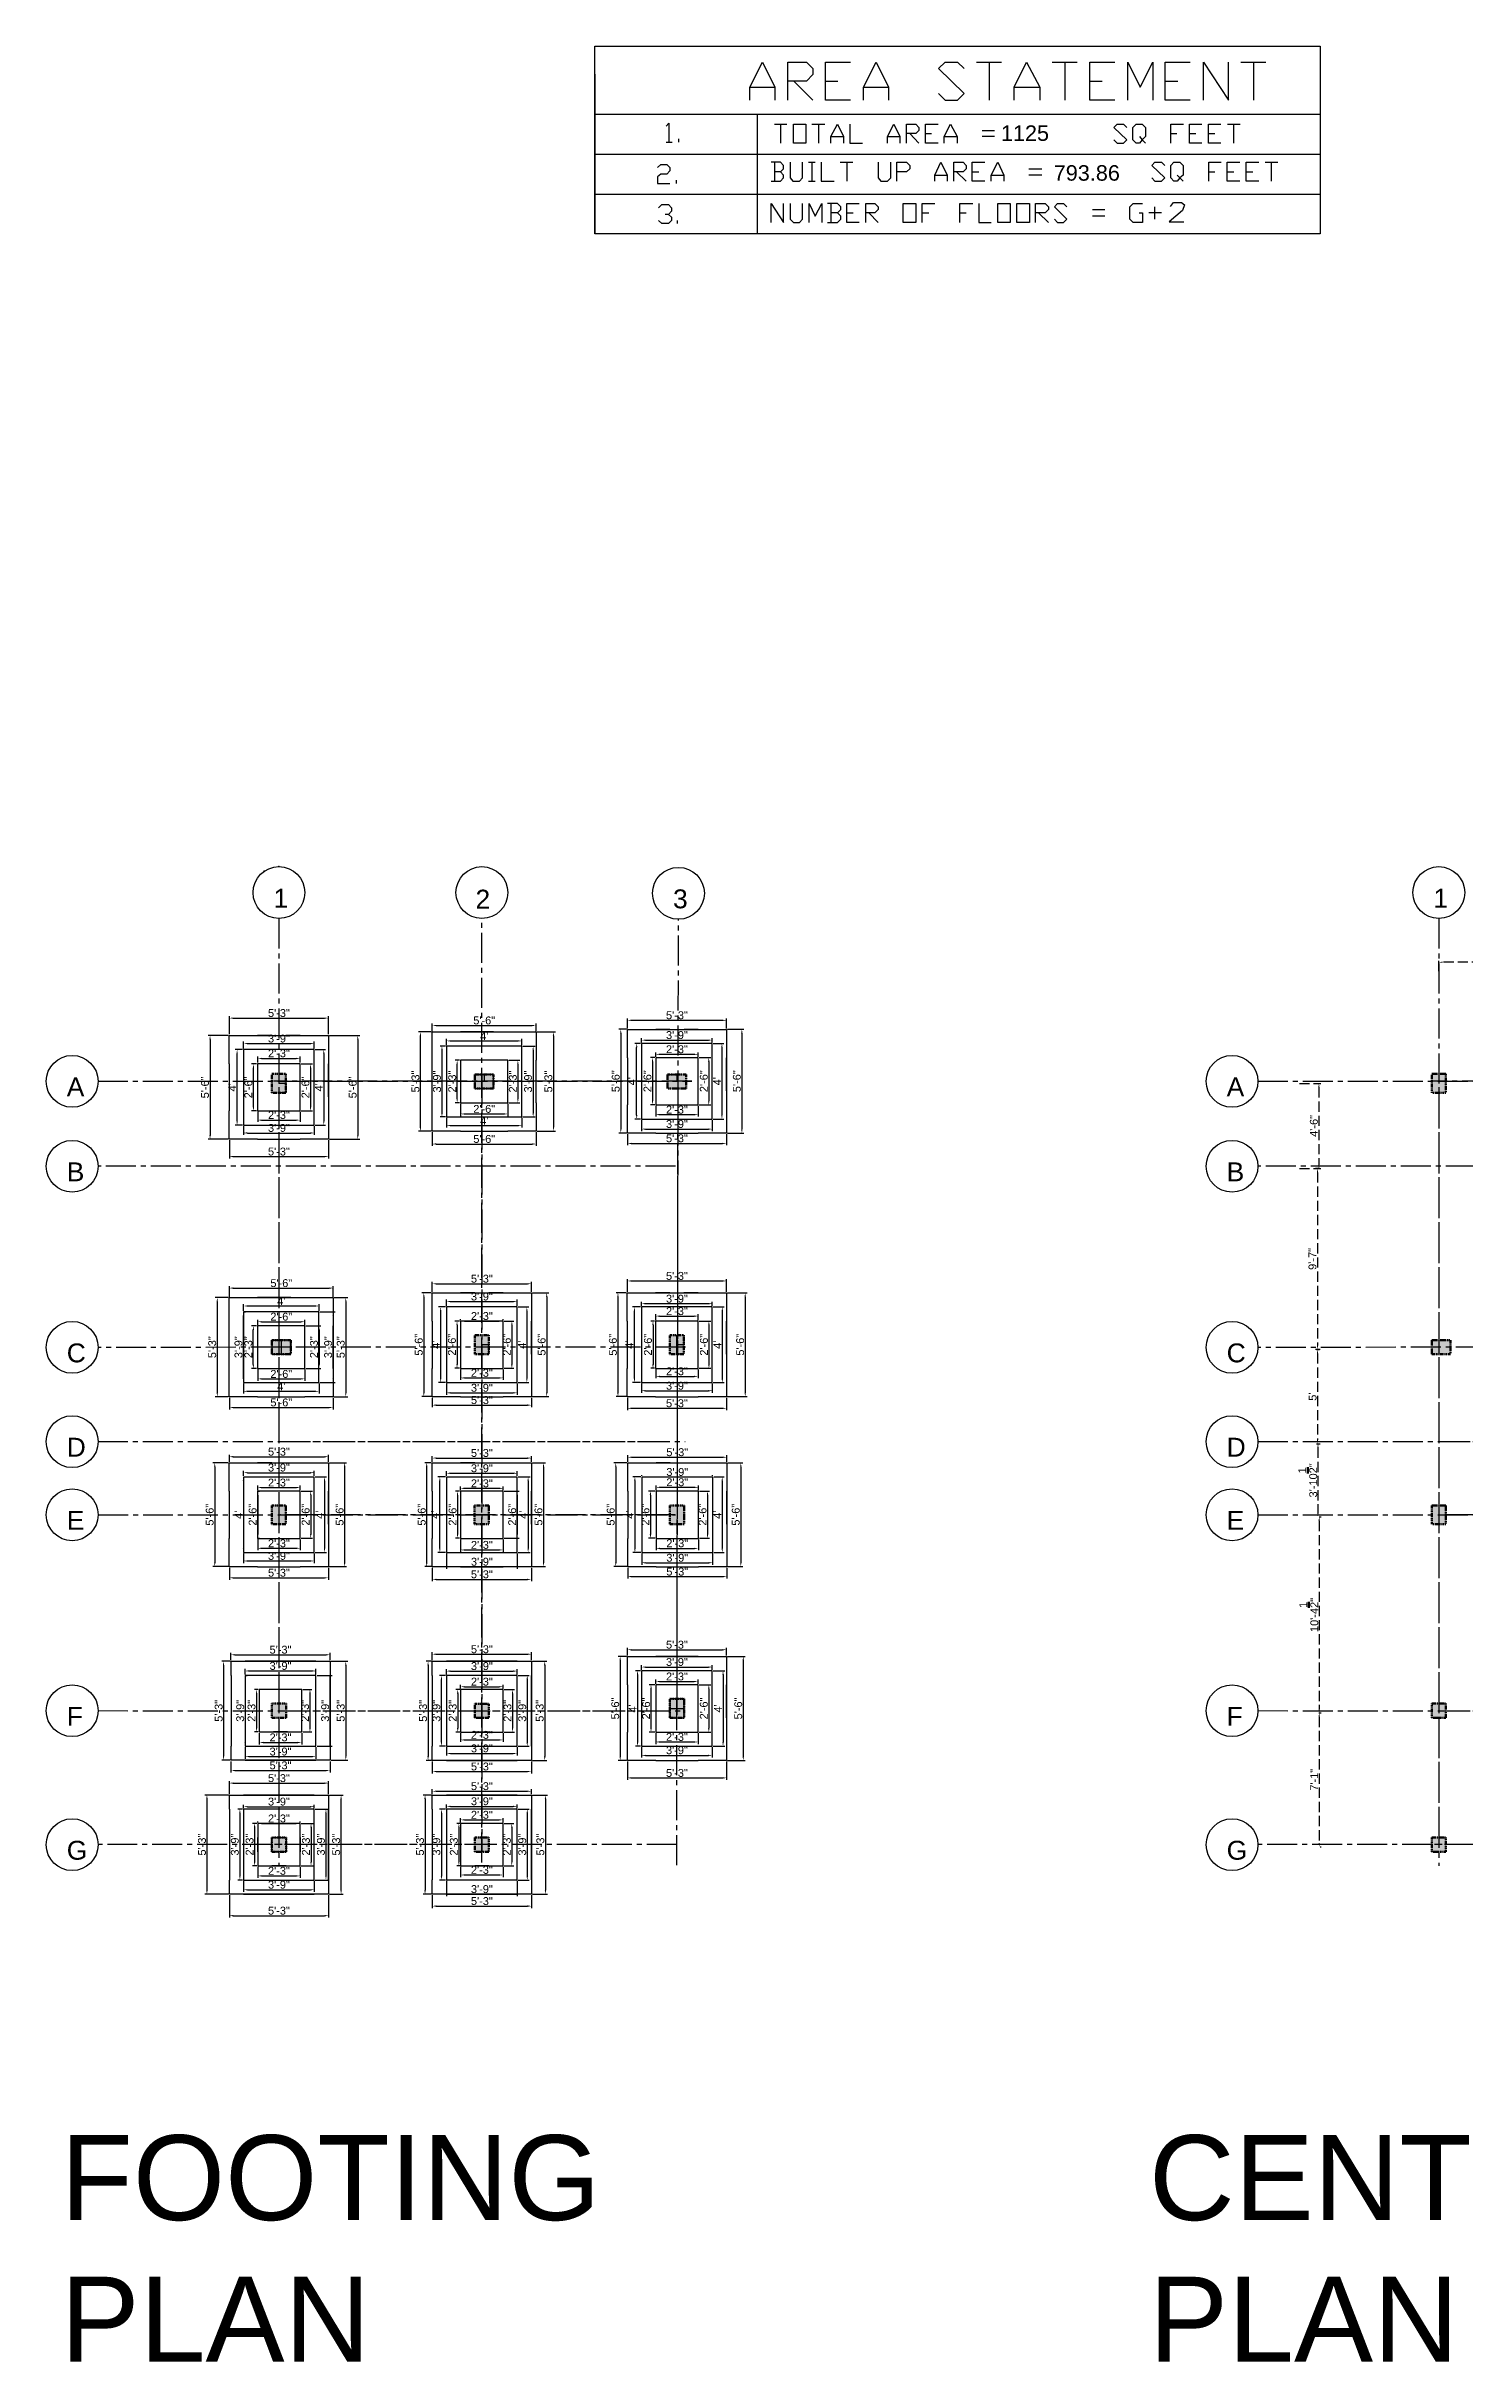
# Model space of a CAD drawing. Header units: inches. Extents: x 140261 to 278399, y 61833 to 125561.
# Drawn here: x 142127 to 143028, y 62131 to 63602 of the extents above; entities that cross this region are included whole.
import ezdxf

# ---------------------------------------------------------------- set-up
doc = ezdxf.new("R2010")
doc.units = ezdxf.units.IN
for name, pattern in [('Aec_Rating_Smoke', [9, 4.5, 2, -2.5]), ('CENTER2', [28.575, 19.05, -3.175, 3.175, -3.175]), ('DASHDOT', [1, 0.5, -0.25, 0, -0.25])]:
    doc.linetypes.add(name, pattern=pattern)
for name, color, linetype in [('centre line', 30, 'Continuous'), ('PDF_0', 7, 'Continuous'), ('section annotaion', 210, 'Aec_Rating_Smoke')]:
    doc.layers.add(name, color=color, linetype=linetype)
doc.layers.add('column', color=1, linetype='Aec_Rating_Smoke', lineweight=50)
doc.styles.get("Standard").update_dxf_attribs({"font": 'arial.ttf'})
doc.dimstyles.new('ISO-25', dxfattribs={"dimtxt": 5, "dimasz": 2.5, "dimexe": 1.25, "dimexo": 0.625, "dimtad": 1, "dimdec": 1, "dimlunit": 4, "dimtxsty": 'Standard', "dimcen": 2.5, "dimadec": 0, "dimazin": 0, "dimtfac": 1, "dimtdec": 1, "dimtmove": 0, "dimatfit": 3, "dimfxl": 1, "dimarcsym": 0})

msp = doc.modelspace()

# ---------------------------------------------------------------- texts
at = {"attachment_point": 1}
for s, width, gutter_width, insert, char_height in [('1125', 95.3168, 49.21, (142733.63, 63552.09), 9.843), ('793.86', 95.3168, 49.21, (142767.22, 63526.8), 9.843), ('FOOTING\\PPLAN', 7598.2284, 269.82, (142135.82, 62275.2), 53.963), ('CENTRE LINE\\PPLAN', 7598.2284, 269.82, (142827.77, 62275.2), 53.9632)]:
    msp.add_mtext_dynamic_manual_height_columns(s, width=width, gutter_width=gutter_width, heights=[0], dxfattribs=dict(at, insert=insert, char_height=char_height))
at = {"layer": 'centre line', "char_height": 12, "attachment_point": 1}
for s, width, insert in [('{\\C0;\\c16777215;1}', 19.6531, (142271.26, 63067.14)), ('{\\C0;\\c16777215;2}', 20.3405, (142399.67, 63066.48)), ('{\\C0;\\c16777215;3}', 19.6531, (142525.23, 63066.67)), ('{\\C0;\\c16777215;1}', 19.6531, (143008.58, 63067.14)), ('{\\C0;\\c16777215;A}', 19.6531, (142139.83, 62947.2)), ('{\\C0;\\c16777215;A}', 19.6531, (142877.15, 62947.2)), ('{\\C0;\\c16777215;B}', 19.6531, (142139.83, 62893.25)), ('{\\C0;\\c16777215;B}', 19.6531, (142877.15, 62893.25)), ('{\\C0;\\c16777215;C}', 19.6531, (142139.83, 62778.2)), ('{\\C0;\\c16777215;C}', 19.6531, (142877.15, 62778.2)), ('{\\C0;\\c16777215;D}', 19.6531, (142139.83, 62718.29)), ('{\\C0;\\c16777215;D}', 19.6531, (142877.15, 62718.29)), ('{\\C0;\\c16777215;E}', 19.6531, (142139.83, 62671.79)), ('{\\C0;\\c16777215;E}', 19.6531, (142877.15, 62671.79)), ('{\\C0;\\c16777215;F}', 19.6531, (142139.83, 62547.31)), ('{\\C0;\\c16777215;F}', 19.6531, (142877.15, 62547.31)), ('{\\C0;\\c16777215;G}', 19.6531, (142139.83, 62462.21)), ('{\\C0;\\c16777215;G}', 19.6531, (142877.15, 62462.21))]:
    msp.add_mtext_dynamic_manual_height_columns(s, width=width, gutter_width=12.5, heights=[0], dxfattribs=dict(at, insert=insert))

# ---------------------------------------------------------------- blocks, each defined once
blk = doc.blocks.new('*U31')
at = {"color": 0, "linetype": 'CENTER2', "transparency": 16777216}
blk.add_line((0, 139.8), (0, -345.9), dxfattribs=at)
blk = doc.blocks.new('*U47')
at = {"layer": 'centre line', "color": 0, "linetype": 'CENTER2', "transparency": 16777216}
blk.add_line((0, 247.1), (0, -354.8), dxfattribs=at)
blk = doc.blocks.new('*U60')
at = {"color": 0, "linetype": 'CENTER2', "transparency": 16777216}
blk.add_line((133, 0), (-133, 0), dxfattribs=at)
blk = doc.blocks.new('*U61')
at = {"color": 0, "linetype": 'CENTER2', "transparency": 16777216}
blk.add_line((0, 139.8), (0, -345.9), dxfattribs=at)
blk = doc.blocks.new('*U53')
at = {"color": 0, "linetype": 'CENTER2', "transparency": 16777216}
blk.add_line((192.4, 0.1), (-62, 0), dxfattribs=at)
blk = doc.blocks.new('*U54')
at = {"color": 0, "linetype": 'CENTER2', "transparency": 16777216}
blk.add_line((-63.5, 0), (193.7, 0), dxfattribs=at)
blk = doc.blocks.new('*U55')
at = {"color": 0, "linetype": 'CENTER2', "transparency": 16777216}
blk.add_line((125.5, 0), (-125.5, 0), dxfattribs=at)
blk = doc.blocks.new('*U56')
at = {"color": 0, "linetype": 'CENTER2', "transparency": 16777216}
blk.add_line((-96.7, 0), (159.9, 0), dxfattribs=at)
blk = doc.blocks.new('*U57')
at = {"color": 0, "linetype": 'CENTER2', "transparency": 16777216}
blk.add_line((70.2, 0), (-70.2, 0), dxfattribs=at)
blk = doc.blocks.new('*U58')
at = {"color": 0, "linetype": 'CENTER2', "transparency": 16777216}
blk.add_line((0, 159.3), (0, -334.5), dxfattribs=at)
blk = doc.blocks.new('*U59')
at = {"color": 0, "linetype": 'CENTER2', "transparency": 16777216}
blk.add_line((-0.3, -186.8), (0.4, 219.8), dxfattribs=at)
blk = doc.blocks.new('*D112')
at = {"color": 0, "lineweight": -2, "transparency": 16777216}
for p, q in [((142243.2, 62974.6), (142243.2, 62986.1)), ((142245.7, 62984.9), (142303.7, 62984.9)), ((142306.2, 62974.6), (142306.2, 62986.1))]:
    blk.add_line(p, q, dxfattribs=at)
at = {"color": 0, "transparency": 16777216}
for points in [[(142245.7, 62985.3), (142245.7, 62984.5), (142243.2, 62984.9)], [(142303.7, 62985.3), (142303.7, 62984.5), (142306.2, 62984.9)]]:
    blk.add_solid(points, dxfattribs=at)
at = {"layer": 'Defpoints', "color": 0, "transparency": 16777216}
for p in [(142306.2, 62984.9), (142243.2, 62973.9), (142306.2, 62973.9)]:
    blk.add_point(p, dxfattribs=at)
at = {"color": 0, "transparency": 16777216, "insert": (142274.7, 62988.1), "char_height": 5, "attachment_point": 5}
blk.add_mtext('5\'-3"', dxfattribs=at)
blk = doc.blocks.new('*D113')
at = {"color": 0, "lineweight": -2, "transparency": 16777216}
for p, q in [((142252.2, 62965.6), (142252.2, 62970)), ((142254.7, 62968.7), (142294.7, 62968.7)), ((142297.2, 62965.6), (142297.2, 62970))]:
    blk.add_line(p, q, dxfattribs=at)
at = {"color": 0, "transparency": 16777216}
for points in [[(142254.7, 62969.1), (142254.7, 62968.3), (142252.2, 62968.7)], [(142294.7, 62969.1), (142294.7, 62968.3), (142297.2, 62968.7)]]:
    blk.add_solid(points, dxfattribs=at)
at = {"layer": 'Defpoints', "color": 0, "transparency": 16777216}
for p in [(142252.2, 62964.9), (142297.2, 62968.7), (142297.2, 62964.9)]:
    blk.add_point(p, dxfattribs=at)
at = {"color": 0, "transparency": 16777216, "insert": (142274.7, 62971.9), "char_height": 5, "attachment_point": 5}
blk.add_mtext('3\'-9"', dxfattribs=at)
blk = doc.blocks.new('*D114')
at = {"color": 0, "lineweight": -2, "transparency": 16777216}
for p, q in [((142242.5, 62973.9), (142229.7, 62973.9)), ((142230.9, 62971.4), (142230.9, 62910.4)), ((142242.5, 62907.9), (142229.7, 62907.9))]:
    blk.add_line(p, q, dxfattribs=at)
at = {"color": 0, "transparency": 16777216}
for points in [[(142230.5, 62971.4), (142231.3, 62971.4), (142230.9, 62973.9)], [(142230.5, 62910.4), (142231.3, 62910.4), (142230.9, 62907.9)]]:
    blk.add_solid(points, dxfattribs=at)
at = {"layer": 'Defpoints', "color": 0, "transparency": 16777216}
for p in [(142243.2, 62973.9), (142230.9, 62907.9), (142243.2, 62907.9)]:
    blk.add_point(p, dxfattribs=at)
at = {"color": 0, "transparency": 16777216, "insert": (142227.7, 62940.9), "char_height": 5, "attachment_point": 5, "rotation": 90}
blk.add_mtext('5\'-6"', dxfattribs=at)
blk = doc.blocks.new('*D108')
at = {"color": 0, "lineweight": -2, "transparency": 16777216}
for p, q in [((142251.5, 62964.9), (142246.9, 62964.9)), ((142248.1, 62919.4), (142248.1, 62962.4)), ((142251.5, 62916.9), (142246.9, 62916.9))]:
    blk.add_line(p, q, dxfattribs=at)
at = {"color": 0, "transparency": 16777216}
for points in [[(142247.7, 62962.4), (142248.5, 62962.4), (142248.1, 62964.9)], [(142247.7, 62919.4), (142248.5, 62919.4), (142248.1, 62916.9)]]:
    blk.add_solid(points, dxfattribs=at)
at = {"layer": 'Defpoints', "color": 0, "transparency": 16777216}
for p in [(142248.1, 62964.9), (142252.2, 62964.9), (142252.2, 62916.9)]:
    blk.add_point(p, dxfattribs=at)
at = {"color": 0, "transparency": 16777216, "insert": (142245, 62940.9), "char_height": 5, "attachment_point": 5, "rotation": 90}
blk.add_mtext("4'", dxfattribs=at)
blk = doc.blocks.new('*D109')
at = {"color": 0, "lineweight": -2, "transparency": 16777216}
for p, q in [((142243.2, 62907.3), (142243.2, 62895.7)), ((142306.2, 62907.3), (142306.2, 62895.7)), ((142245.7, 62896.9), (142303.7, 62896.9))]:
    blk.add_line(p, q, dxfattribs=at)
at = {"color": 0, "transparency": 16777216}
for points in [[(142245.7, 62897.4), (142245.7, 62896.5), (142243.2, 62896.9)], [(142303.7, 62897.4), (142303.7, 62896.5), (142306.2, 62896.9)]]:
    blk.add_solid(points, dxfattribs=at)
at = {"layer": 'Defpoints', "color": 0, "transparency": 16777216}
for p in [(142243.2, 62907.9), (142306.2, 62907.9), (142306.2, 62896.9)]:
    blk.add_point(p, dxfattribs=at)
at = {"color": 0, "transparency": 16777216, "insert": (142274.7, 62900.1), "char_height": 5, "attachment_point": 5}
blk.add_mtext('5\'-3"', dxfattribs=at)
blk = doc.blocks.new('*D110')
at = {"color": 0, "lineweight": -2, "transparency": 16777216}
for p, q in [((142252.2, 62916.3), (142252.2, 62910.7)), ((142254.7, 62911.9), (142294.7, 62911.9)), ((142297.2, 62916.3), (142297.2, 62910.7))]:
    blk.add_line(p, q, dxfattribs=at)
at = {"color": 0, "transparency": 16777216}
for points in [[(142254.7, 62912.4), (142254.7, 62911.5), (142252.2, 62911.9)], [(142294.7, 62912.4), (142294.7, 62911.5), (142297.2, 62911.9)]]:
    blk.add_solid(points, dxfattribs=at)
at = {"layer": 'Defpoints', "color": 0, "transparency": 16777216}
for p in [(142252.2, 62916.9), (142297.2, 62916.9), (142297.2, 62911.9)]:
    blk.add_point(p, dxfattribs=at)
at = {"color": 0, "transparency": 16777216, "insert": (142274.7, 62915.1), "char_height": 5, "attachment_point": 5}
blk.add_mtext('3\'-9"', dxfattribs=at)
blk = doc.blocks.new('*D111')
at = {"color": 0, "lineweight": -2, "transparency": 16777216}
for p, q in [((142288.8, 62955.9), (142296.1, 62955.9)), ((142294.8, 62953.4), (142294.8, 62928.4)), ((142288.8, 62925.9), (142296.1, 62925.9))]:
    blk.add_line(p, q, dxfattribs=at)
at = {"color": 0, "transparency": 16777216}
for points in [[(142294.4, 62953.4), (142295.2, 62953.4), (142294.8, 62955.9)], [(142294.4, 62928.4), (142295.2, 62928.4), (142294.8, 62925.9)]]:
    blk.add_solid(points, dxfattribs=at)
at = {"layer": 'Defpoints', "color": 0, "transparency": 16777216}
for p in [(142288.2, 62955.9), (142288.2, 62925.9), (142294.8, 62925.9)]:
    blk.add_point(p, dxfattribs=at)
at = {"color": 0, "transparency": 16777216, "insert": (142291.6, 62940.9), "char_height": 5, "attachment_point": 5, "rotation": 90}
blk.add_mtext('2\'-6"', dxfattribs=at)
blk = doc.blocks.new('*D115')
at = {"color": 0, "lineweight": -2, "transparency": 16777216}
for p, q in [((142261.2, 62925.3), (142261.2, 62918.9)), ((142263.7, 62920.1), (142285.7, 62920.1)), ((142288.2, 62925.3), (142288.2, 62918.9))]:
    blk.add_line(p, q, dxfattribs=at)
at = {"color": 0, "transparency": 16777216}
for points in [[(142263.7, 62920.5), (142263.7, 62919.7), (142261.2, 62920.1)], [(142285.7, 62920.5), (142285.7, 62919.7), (142288.2, 62920.1)]]:
    blk.add_solid(points, dxfattribs=at)
at = {"layer": 'Defpoints', "color": 0, "transparency": 16777216}
for p in [(142261.2, 62925.9), (142288.2, 62925.9), (142288.2, 62920.1)]:
    blk.add_point(p, dxfattribs=at)
at = {"color": 0, "transparency": 16777216, "insert": (142274.7, 62923.3), "char_height": 5, "attachment_point": 5}
blk.add_mtext('2\'-3"', dxfattribs=at)
blk = doc.blocks.new('*D116')
at = {"color": 0, "lineweight": -2, "transparency": 16777216}
for p, q in [((142260.5, 62955.9), (142257.3, 62955.9)), ((142258.5, 62928.4), (142258.5, 62953.4)), ((142260.5, 62925.9), (142257.3, 62925.9))]:
    blk.add_line(p, q, dxfattribs=at)
at = {"color": 0, "transparency": 16777216}
for points in [[(142258.1, 62953.4), (142258.9, 62953.4), (142258.5, 62955.9)], [(142258.1, 62928.4), (142258.9, 62928.4), (142258.5, 62925.9)]]:
    blk.add_solid(points, dxfattribs=at)
at = {"layer": 'Defpoints', "color": 0, "transparency": 16777216}
for p in [(142258.5, 62955.9), (142261.2, 62955.9), (142261.2, 62925.9)]:
    blk.add_point(p, dxfattribs=at)
at = {"color": 0, "transparency": 16777216, "insert": (142255.3, 62940.9), "char_height": 5, "attachment_point": 5, "rotation": 90}
blk.add_mtext('2\'-6"', dxfattribs=at)
blk = doc.blocks.new('*D117')
at = {"color": 0, "lineweight": -2, "transparency": 16777216}
for p, q in [((142261.2, 62956.6), (142261.2, 62960.5)), ((142263.7, 62959.3), (142285.7, 62959.3)), ((142288.2, 62956.6), (142288.2, 62960.5))]:
    blk.add_line(p, q, dxfattribs=at)
at = {"color": 0, "transparency": 16777216}
for points in [[(142263.7, 62959.7), (142263.7, 62958.9), (142261.2, 62959.3)], [(142285.7, 62959.7), (142285.7, 62958.9), (142288.2, 62959.3)]]:
    blk.add_solid(points, dxfattribs=at)
at = {"layer": 'Defpoints', "color": 0, "transparency": 16777216}
for p in [(142261.2, 62955.9), (142288.2, 62959.3), (142288.2, 62955.9)]:
    blk.add_point(p, dxfattribs=at)
at = {"color": 0, "transparency": 16777216, "insert": (142274.7, 62962.5), "char_height": 5, "attachment_point": 5}
blk.add_mtext('2\'-3"', dxfattribs=at)
blk = doc.blocks.new('*D118')
at = {"color": 0, "lineweight": -2, "transparency": 16777216}
for p, q in [((142297.8, 62964.9), (142304.4, 62964.9)), ((142303.2, 62962.4), (142303.2, 62919.4)), ((142297.8, 62916.9), (142304.4, 62916.9))]:
    blk.add_line(p, q, dxfattribs=at)
at = {"color": 0, "transparency": 16777216}
for points in [[(142302.8, 62962.4), (142303.6, 62962.4), (142303.2, 62964.9)], [(142302.8, 62919.4), (142303.6, 62919.4), (142303.2, 62916.9)]]:
    blk.add_solid(points, dxfattribs=at)
at = {"layer": 'Defpoints', "color": 0, "transparency": 16777216}
for p in [(142297.2, 62964.9), (142297.2, 62916.9), (142303.2, 62916.9)]:
    blk.add_point(p, dxfattribs=at)
at = {"color": 0, "transparency": 16777216, "insert": (142300.1, 62940.9), "char_height": 5, "attachment_point": 5, "rotation": 90}
blk.add_mtext("4'", dxfattribs=at)
blk = doc.blocks.new('*D119')
at = {"color": 0, "lineweight": -2, "transparency": 16777216}
for p, q in [((142306.8, 62973.9), (142326.1, 62973.9)), ((142324.8, 62971.4), (142324.8, 62910.4)), ((142306.8, 62907.9), (142326.1, 62907.9))]:
    blk.add_line(p, q, dxfattribs=at)
at = {"color": 0, "transparency": 16777216}
for points in [[(142324.4, 62971.4), (142325.2, 62971.4), (142324.8, 62973.9)], [(142324.4, 62910.4), (142325.2, 62910.4), (142324.8, 62907.9)]]:
    blk.add_solid(points, dxfattribs=at)
at = {"layer": 'Defpoints', "color": 0, "transparency": 16777216}
for p in [(142306.2, 62973.9), (142306.2, 62907.9), (142324.8, 62907.9)]:
    blk.add_point(p, dxfattribs=at)
at = {"color": 0, "transparency": 16777216, "insert": (142321.6, 62940.9), "char_height": 5, "attachment_point": 5, "rotation": 90}
blk.add_mtext('5\'-6"', dxfattribs=at)
blk = doc.blocks.new('*D120')
at = {"color": 0, "lineweight": -2, "transparency": 16777216}
for p, q in [((142372.2, 62976.7), (142372.2, 62981.5)), ((142374.7, 62980.2), (142435.7, 62980.2)), ((142438.2, 62976.7), (142438.2, 62981.5))]:
    blk.add_line(p, q, dxfattribs=at)
at = {"color": 0, "transparency": 16777216}
for points in [[(142374.7, 62980.6), (142374.7, 62979.8), (142372.2, 62980.2)], [(142435.7, 62980.6), (142435.7, 62979.8), (142438.2, 62980.2)]]:
    blk.add_solid(points, dxfattribs=at)
at = {"layer": 'Defpoints', "color": 0, "transparency": 16777216}
for p in [(142372.2, 62976.1), (142438.2, 62980.2), (142438.2, 62976.1)]:
    blk.add_point(p, dxfattribs=at)
at = {"color": 0, "transparency": 16777216, "insert": (142405.2, 62983.4), "char_height": 5, "attachment_point": 5}
blk.add_mtext('5\'-6"', dxfattribs=at)
blk = doc.blocks.new('*D121')
at = {"color": 0, "lineweight": -2, "transparency": 16777216}
for p, q in [((142381.2, 62967.7), (142381.2, 62971.7)), ((142383.7, 62970.4), (142426.7, 62970.4)), ((142429.2, 62967.7), (142429.2, 62971.7))]:
    blk.add_line(p, q, dxfattribs=at)
at = {"color": 0, "transparency": 16777216}
for points in [[(142383.7, 62970.8), (142383.7, 62970), (142381.2, 62970.4)], [(142426.7, 62970.8), (142426.7, 62970), (142429.2, 62970.4)]]:
    blk.add_solid(points, dxfattribs=at)
at = {"layer": 'Defpoints', "color": 0, "transparency": 16777216}
for p in [(142381.2, 62967.1), (142429.2, 62970.4), (142429.2, 62967.1)]:
    blk.add_point(p, dxfattribs=at)
at = {"color": 0, "transparency": 16777216, "insert": (142405.2, 62973.5), "char_height": 5, "attachment_point": 5}
blk.add_mtext("4'", dxfattribs=at)
blk = doc.blocks.new('*D122')
at = {"color": 0, "lineweight": -2, "transparency": 16777216}
for p, q in [((142371.5, 62976.1), (142363.4, 62976.1)), ((142364.6, 62915.6), (142364.6, 62973.6)), ((142371.5, 62913.1), (142363.4, 62913.1))]:
    blk.add_line(p, q, dxfattribs=at)
at = {"color": 0, "transparency": 16777216}
for points in [[(142364.2, 62973.6), (142365.1, 62973.6), (142364.6, 62976.1)], [(142364.2, 62915.6), (142365.1, 62915.6), (142364.6, 62913.1)]]:
    blk.add_solid(points, dxfattribs=at)
at = {"layer": 'Defpoints', "color": 0, "transparency": 16777216}
for p in [(142364.6, 62976.1), (142372.2, 62976.1), (142372.2, 62913.1)]:
    blk.add_point(p, dxfattribs=at)
at = {"color": 0, "transparency": 16777216, "insert": (142361.5, 62944.6), "char_height": 5, "attachment_point": 5, "rotation": 90}
blk.add_mtext('5\'-3"', dxfattribs=at)
blk = doc.blocks.new('*D123')
at = {"color": 0, "lineweight": -2, "transparency": 16777216}
for p, q in [((142380.5, 62967.1), (142377.1, 62967.1)), ((142378.3, 62964.6), (142378.3, 62924.6)), ((142380.5, 62922.1), (142377.1, 62922.1))]:
    blk.add_line(p, q, dxfattribs=at)
at = {"color": 0, "transparency": 16777216}
for points in [[(142377.9, 62964.6), (142378.8, 62964.6), (142378.3, 62967.1)], [(142377.9, 62924.6), (142378.8, 62924.6), (142378.3, 62922.1)]]:
    blk.add_solid(points, dxfattribs=at)
at = {"layer": 'Defpoints', "color": 0, "transparency": 16777216}
for p in [(142381.2, 62967.1), (142378.3, 62922.1), (142381.2, 62922.1)]:
    blk.add_point(p, dxfattribs=at)
at = {"color": 0, "transparency": 16777216, "insert": (142375.2, 62944.6), "char_height": 5, "attachment_point": 5, "rotation": 90}
blk.add_mtext('3\'-9"', dxfattribs=at)
blk = doc.blocks.new('*D124')
at = {"color": 0, "lineweight": -2, "transparency": 16777216}
for p, q in [((142372.2, 62912.5), (142372.2, 62903.7)), ((142374.7, 62904.9), (142435.7, 62904.9)), ((142438.2, 62912.5), (142438.2, 62903.7))]:
    blk.add_line(p, q, dxfattribs=at)
at = {"color": 0, "transparency": 16777216}
for points in [[(142374.7, 62905.4), (142374.7, 62904.5), (142372.2, 62904.9)], [(142435.7, 62905.4), (142435.7, 62904.5), (142438.2, 62904.9)]]:
    blk.add_solid(points, dxfattribs=at)
at = {"layer": 'Defpoints', "color": 0, "transparency": 16777216}
for p in [(142372.2, 62913.1), (142438.2, 62913.1), (142438.2, 62904.9)]:
    blk.add_point(p, dxfattribs=at)
at = {"color": 0, "transparency": 16777216, "insert": (142405.2, 62908.1), "char_height": 5, "attachment_point": 5}
blk.add_mtext('5\'-6"', dxfattribs=at)
blk = doc.blocks.new('*D135')
at = {"color": 0, "lineweight": -2, "transparency": 16777216}
for p, q in [((142381.2, 62921.5), (142381.2, 62915.3)), ((142429.2, 62921.5), (142429.2, 62915.3)), ((142383.7, 62916.6), (142426.7, 62916.6))]:
    blk.add_line(p, q, dxfattribs=at)
at = {"color": 0, "transparency": 16777216}
for points in [[(142383.7, 62917), (142383.7, 62916.2), (142381.2, 62916.6)], [(142426.7, 62917), (142426.7, 62916.2), (142429.2, 62916.6)]]:
    blk.add_solid(points, dxfattribs=at)
at = {"layer": 'Defpoints', "color": 0, "transparency": 16777216}
for p in [(142381.2, 62922.1), (142429.2, 62922.1), (142429.2, 62916.6)]:
    blk.add_point(p, dxfattribs=at)
at = {"color": 0, "transparency": 16777216, "insert": (142405.2, 62919.7), "char_height": 5, "attachment_point": 5}
blk.add_mtext("4'", dxfattribs=at)
blk = doc.blocks.new('*D136')
at = {"color": 0, "lineweight": -2, "transparency": 16777216}
for p, q in [((142390.2, 62930.5), (142390.2, 62922.7)), ((142392.7, 62924), (142417.7, 62924)), ((142420.2, 62930.5), (142420.2, 62922.7))]:
    blk.add_line(p, q, dxfattribs=at)
at = {"color": 0, "transparency": 16777216}
for points in [[(142392.7, 62924.4), (142392.7, 62923.6), (142390.2, 62924)], [(142417.7, 62924.4), (142417.7, 62923.6), (142420.2, 62924)]]:
    blk.add_solid(points, dxfattribs=at)
at = {"layer": 'Defpoints', "color": 0, "transparency": 16777216}
for p in [(142390.2, 62931.1), (142420.2, 62931.1), (142420.2, 62924)]:
    blk.add_point(p, dxfattribs=at)
at = {"color": 0, "transparency": 16777216, "insert": (142405.2, 62927.2), "char_height": 5, "attachment_point": 5}
blk.add_mtext('2\'-6"', dxfattribs=at)
blk = doc.blocks.new('*D137')
at = {"color": 0, "lineweight": -2, "transparency": 16777216}
for p, q in [((142420.8, 62958.1), (142427.8, 62958.1)), ((142426.6, 62955.6), (142426.6, 62933.6)), ((142420.8, 62931.1), (142427.8, 62931.1))]:
    blk.add_line(p, q, dxfattribs=at)
at = {"color": 0, "transparency": 16777216}
for points in [[(142426.2, 62955.6), (142427, 62955.6), (142426.6, 62958.1)], [(142426.2, 62933.6), (142427, 62933.6), (142426.6, 62931.1)]]:
    blk.add_solid(points, dxfattribs=at)
at = {"layer": 'Defpoints', "color": 0, "transparency": 16777216}
for p in [(142420.2, 62958.1), (142420.2, 62931.1), (142426.6, 62931.1)]:
    blk.add_point(p, dxfattribs=at)
at = {"color": 0, "transparency": 16777216, "insert": (142423.4, 62944.6), "char_height": 5, "attachment_point": 5, "rotation": 90}
blk.add_mtext('2\'-3"', dxfattribs=at)
blk = doc.blocks.new('*D138')
at = {"color": 0, "lineweight": -2, "transparency": 16777216}
for p, q in [((142389.5, 62958.1), (142386.8, 62958.1)), ((142388, 62933.6), (142388, 62955.6)), ((142389.5, 62931.1), (142386.8, 62931.1))]:
    blk.add_line(p, q, dxfattribs=at)
at = {"color": 0, "transparency": 16777216}
for points in [[(142387.6, 62955.6), (142388.4, 62955.6), (142388, 62958.1)], [(142387.6, 62933.6), (142388.4, 62933.6), (142388, 62931.1)]]:
    blk.add_solid(points, dxfattribs=at)
at = {"layer": 'Defpoints', "color": 0, "transparency": 16777216}
for p in [(142388, 62958.1), (142390.2, 62958.1), (142390.2, 62931.1)]:
    blk.add_point(p, dxfattribs=at)
at = {"color": 0, "transparency": 16777216, "insert": (142384.9, 62944.6), "char_height": 5, "attachment_point": 5, "rotation": 90}
blk.add_mtext('2\'-3"', dxfattribs=at)
blk = doc.blocks.new('*D139')
at = {"color": 0, "lineweight": -2, "transparency": 16777216}
for p, q in [((142429.8, 62967.1), (142437.5, 62967.1)), ((142436.3, 62964.6), (142436.3, 62924.6)), ((142429.8, 62922.1), (142437.5, 62922.1))]:
    blk.add_line(p, q, dxfattribs=at)
at = {"color": 0, "transparency": 16777216}
for points in [[(142435.9, 62964.6), (142436.7, 62964.6), (142436.3, 62967.1)], [(142435.9, 62924.6), (142436.7, 62924.6), (142436.3, 62922.1)]]:
    blk.add_solid(points, dxfattribs=at)
at = {"layer": 'Defpoints', "color": 0, "transparency": 16777216}
for p in [(142429.2, 62967.1), (142429.2, 62922.1), (142436.3, 62922.1)]:
    blk.add_point(p, dxfattribs=at)
at = {"color": 0, "transparency": 16777216, "insert": (142433.1, 62944.6), "char_height": 5, "attachment_point": 5, "rotation": 90}
blk.add_mtext('3\'-9"', dxfattribs=at)
blk = doc.blocks.new('*D130')
at = {"color": 0, "lineweight": -2, "transparency": 16777216}
for p, q in [((142438.8, 62976.1), (142450.5, 62976.1)), ((142449.2, 62973.6), (142449.2, 62915.6)), ((142438.8, 62913.1), (142450.5, 62913.1))]:
    blk.add_line(p, q, dxfattribs=at)
at = {"color": 0, "transparency": 16777216}
for points in [[(142448.8, 62973.6), (142449.6, 62973.6), (142449.2, 62976.1)], [(142448.8, 62915.6), (142449.6, 62915.6), (142449.2, 62913.1)]]:
    blk.add_solid(points, dxfattribs=at)
at = {"layer": 'Defpoints', "color": 0, "transparency": 16777216}
for p in [(142438.2, 62976.1), (142438.2, 62913.1), (142449.2, 62913.1)]:
    blk.add_point(p, dxfattribs=at)
at = {"color": 0, "transparency": 16777216, "insert": (142446, 62944.6), "char_height": 5, "attachment_point": 5, "rotation": 90}
blk.add_mtext('5\'-3"', dxfattribs=at)
blk = doc.blocks.new('*D131')
at = {"color": 0, "lineweight": -2, "transparency": 16777216}
for p, q in [((142243.2, 62807.9), (142243.2, 62814.6)), ((142309.2, 62807.9), (142309.2, 62814.6)), ((142245.7, 62813.4), (142306.7, 62813.4))]:
    blk.add_line(p, q, dxfattribs=at)
at = {"color": 0, "transparency": 16777216}
for points in [[(142245.7, 62813.8), (142245.7, 62812.9), (142243.2, 62813.4)], [(142306.7, 62813.8), (142306.7, 62812.9), (142309.2, 62813.4)]]:
    blk.add_solid(points, dxfattribs=at)
at = {"layer": 'Defpoints', "color": 0, "transparency": 16777216}
for p in [(142243.2, 62807.3), (142309.2, 62813.4), (142309.2, 62807.3)]:
    blk.add_point(p, dxfattribs=at)
at = {"color": 0, "transparency": 16777216, "insert": (142276.2, 62816.5), "char_height": 5, "attachment_point": 5}
blk.add_mtext('5\'-6"', dxfattribs=at)
blk = doc.blocks.new('*D132')
at = {"color": 0, "lineweight": -2, "transparency": 16777216}
for p, q in [((142252.2, 62798.9), (142252.2, 62803.2)), ((142254.7, 62802), (142297.7, 62802)), ((142300.2, 62798.9), (142300.2, 62803.2))]:
    blk.add_line(p, q, dxfattribs=at)
at = {"color": 0, "transparency": 16777216}
for points in [[(142254.7, 62802.4), (142254.7, 62801.6), (142252.2, 62802)], [(142297.7, 62802.4), (142297.7, 62801.6), (142300.2, 62802)]]:
    blk.add_solid(points, dxfattribs=at)
at = {"layer": 'Defpoints', "color": 0, "transparency": 16777216}
for p in [(142300.2, 62802), (142252.2, 62798.3), (142300.2, 62798.3)]:
    blk.add_point(p, dxfattribs=at)
at = {"color": 0, "transparency": 16777216, "insert": (142276.2, 62805.1), "char_height": 5, "attachment_point": 5}
blk.add_mtext("4'", dxfattribs=at)
blk = doc.blocks.new('*D133')
at = {"color": 0, "lineweight": -2, "transparency": 16777216}
for p, q in [((142242.5, 62807.3), (142234.2, 62807.3)), ((142235.5, 62804.8), (142235.5, 62746.8)), ((142242.5, 62744.3), (142234.2, 62744.3))]:
    blk.add_line(p, q, dxfattribs=at)
at = {"color": 0, "transparency": 16777216}
for points in [[(142235.1, 62804.8), (142235.9, 62804.8), (142235.5, 62807.3)], [(142235.1, 62746.8), (142235.9, 62746.8), (142235.5, 62744.3)]]:
    blk.add_solid(points, dxfattribs=at)
at = {"layer": 'Defpoints', "color": 0, "transparency": 16777216}
for p in [(142243.2, 62807.3), (142235.5, 62744.3), (142243.2, 62744.3)]:
    blk.add_point(p, dxfattribs=at)
at = {"color": 0, "transparency": 16777216, "insert": (142232.3, 62775.8), "char_height": 5, "attachment_point": 5, "rotation": 90}
blk.add_mtext('5\'-3"', dxfattribs=at)
blk = doc.blocks.new('*D134')
at = {"color": 0, "lineweight": -2, "transparency": 16777216}
for p, q in [((142252.2, 62755.8), (142252.2, 62795.8)), ((142252.8, 62798.3), (142253.4, 62798.3)), ((142252.8, 62753.3), (142253.4, 62753.3))]:
    blk.add_line(p, q, dxfattribs=at)
at = {"color": 0, "transparency": 16777216}
for points in [[(142251.7, 62795.8), (142252.6, 62795.8), (142252.2, 62798.3)], [(142251.7, 62755.8), (142252.6, 62755.8), (142252.2, 62753.3)]]:
    blk.add_solid(points, dxfattribs=at)
at = {"layer": 'Defpoints', "color": 0, "transparency": 16777216}
for p in [(142252.2, 62798.3), (142252.2, 62798.3), (142252.2, 62753.3)]:
    blk.add_point(p, dxfattribs=at)
at = {"color": 0, "transparency": 16777216, "insert": (142249, 62775.8), "char_height": 5, "attachment_point": 5, "rotation": 90}
blk.add_mtext('3\'-9"', dxfattribs=at)
blk = doc.blocks.new('*D125')
at = {"color": 0, "lineweight": -2, "transparency": 16777216}
for p, q in [((142243.2, 62743.7), (142243.2, 62736.2)), ((142309.2, 62743.7), (142309.2, 62736.2)), ((142245.7, 62737.5), (142306.7, 62737.5))]:
    blk.add_line(p, q, dxfattribs=at)
at = {"color": 0, "transparency": 16777216}
for points in [[(142245.7, 62737.9), (142245.7, 62737.1), (142243.2, 62737.5)], [(142306.7, 62737.9), (142306.7, 62737.1), (142309.2, 62737.5)]]:
    blk.add_solid(points, dxfattribs=at)
at = {"layer": 'Defpoints', "color": 0, "transparency": 16777216}
for p in [(142243.2, 62744.3), (142309.2, 62744.3), (142309.2, 62737.5)]:
    blk.add_point(p, dxfattribs=at)
at = {"color": 0, "transparency": 16777216, "insert": (142276.2, 62740.7), "char_height": 5, "attachment_point": 5}
blk.add_mtext('5\'-6"', dxfattribs=at)
blk = doc.blocks.new('*D126')
at = {"color": 0, "lineweight": -2, "transparency": 16777216}
for p, q in [((142252.2, 62752.7), (142252.2, 62746.5)), ((142254.7, 62747.8), (142297.7, 62747.8)), ((142300.2, 62752.7), (142300.2, 62746.5))]:
    blk.add_line(p, q, dxfattribs=at)
at = {"color": 0, "transparency": 16777216}
for points in [[(142254.7, 62748.2), (142254.7, 62747.4), (142252.2, 62747.8)], [(142297.7, 62748.2), (142297.7, 62747.4), (142300.2, 62747.8)]]:
    blk.add_solid(points, dxfattribs=at)
at = {"layer": 'Defpoints', "color": 0, "transparency": 16777216}
for p in [(142252.2, 62753.3), (142300.2, 62753.3), (142300.2, 62747.8)]:
    blk.add_point(p, dxfattribs=at)
at = {"color": 0, "transparency": 16777216, "insert": (142276.2, 62750.9), "char_height": 5, "attachment_point": 5}
blk.add_mtext("4'", dxfattribs=at)
blk = doc.blocks.new('*D127')
at = {"color": 0, "lineweight": -2, "transparency": 16777216}
for p, q in [((142261.2, 62761.7), (142261.2, 62754.4)), ((142263.7, 62755.7), (142288.7, 62755.7)), ((142291.2, 62761.7), (142291.2, 62754.4))]:
    blk.add_line(p, q, dxfattribs=at)
at = {"color": 0, "transparency": 16777216}
for points in [[(142263.7, 62756.1), (142263.7, 62755.3), (142261.2, 62755.7)], [(142288.7, 62756.1), (142288.7, 62755.3), (142291.2, 62755.7)]]:
    blk.add_solid(points, dxfattribs=at)
at = {"layer": 'Defpoints', "color": 0, "transparency": 16777216}
for p in [(142261.2, 62762.3), (142291.2, 62762.3), (142291.2, 62755.7)]:
    blk.add_point(p, dxfattribs=at)
at = {"color": 0, "transparency": 16777216, "insert": (142276.2, 62758.8), "char_height": 5, "attachment_point": 5}
blk.add_mtext('2\'-6"', dxfattribs=at)
blk = doc.blocks.new('*D128')
at = {"color": 0, "lineweight": -2, "transparency": 16777216}
for p, q in [((142260.5, 62789.3), (142257.2, 62789.3)), ((142258.4, 62764.8), (142258.4, 62786.8)), ((142260.5, 62762.3), (142257.2, 62762.3))]:
    blk.add_line(p, q, dxfattribs=at)
at = {"color": 0, "transparency": 16777216}
for points in [[(142258, 62786.8), (142258.9, 62786.8), (142258.4, 62789.3)], [(142258, 62764.8), (142258.9, 62764.8), (142258.4, 62762.3)]]:
    blk.add_solid(points, dxfattribs=at)
at = {"layer": 'Defpoints', "color": 0, "transparency": 16777216}
for p in [(142258.4, 62789.3), (142261.2, 62789.3), (142261.2, 62762.3)]:
    blk.add_point(p, dxfattribs=at)
at = {"color": 0, "transparency": 16777216, "insert": (142255.3, 62775.8), "char_height": 5, "attachment_point": 5, "rotation": 90}
blk.add_mtext('2\'-3"', dxfattribs=at)
blk = doc.blocks.new('*D129')
at = {"color": 0, "lineweight": -2, "transparency": 16777216}
for p, q in [((142261.2, 62789.9), (142261.2, 62793.3)), ((142263.7, 62792), (142288.7, 62792)), ((142291.2, 62789.9), (142291.2, 62793.3))]:
    blk.add_line(p, q, dxfattribs=at)
at = {"color": 0, "transparency": 16777216}
for points in [[(142263.7, 62792.4), (142263.7, 62791.6), (142261.2, 62792)], [(142288.7, 62792.4), (142288.7, 62791.6), (142291.2, 62792)]]:
    blk.add_solid(points, dxfattribs=at)
at = {"layer": 'Defpoints', "color": 0, "transparency": 16777216}
for p in [(142261.2, 62789.3), (142291.2, 62792), (142291.2, 62789.3)]:
    blk.add_point(p, dxfattribs=at)
at = {"color": 0, "transparency": 16777216, "insert": (142276.2, 62795.2), "char_height": 5, "attachment_point": 5}
blk.add_mtext('2\'-6"', dxfattribs=at)
blk = doc.blocks.new('*D140')
at = {"color": 0, "lineweight": -2, "transparency": 16777216}
for p, q in [((142243.2, 62427.7), (142243.2, 62413.4)), ((142306.2, 62427.7), (142306.2, 62413.4)), ((142245.7, 62414.6), (142303.7, 62414.6))]:
    blk.add_line(p, q, dxfattribs=at)
at = {"color": 0, "transparency": 16777216}
for points in [[(142245.7, 62415.1), (142245.7, 62414.2), (142243.2, 62414.6)], [(142303.7, 62415.1), (142303.7, 62414.2), (142306.2, 62414.6)]]:
    blk.add_solid(points, dxfattribs=at)
at = {"layer": 'Defpoints', "color": 0, "transparency": 16777216}
for p in [(142243.2, 62428.3), (142306.2, 62428.3), (142306.2, 62414.6)]:
    blk.add_point(p, dxfattribs=at)
at = {"color": 0, "transparency": 16777216, "insert": (142274.7, 62417.8), "char_height": 5, "attachment_point": 5}
blk.add_mtext('5\'-3"', dxfattribs=at)
blk = doc.blocks.new('*D141')
at = {"color": 0, "lineweight": -2, "transparency": 16777216}
for p, q in [((142242.6, 62491.3), (142227.7, 62491.3)), ((142228.9, 62488.8), (142228.9, 62430.8)), ((142242.6, 62428.3), (142227.7, 62428.3))]:
    blk.add_line(p, q, dxfattribs=at)
at = {"color": 0, "transparency": 16777216}
for points in [[(142228.5, 62488.8), (142229.4, 62488.8), (142228.9, 62491.3)], [(142228.5, 62430.8), (142229.4, 62430.8), (142228.9, 62428.3)]]:
    blk.add_solid(points, dxfattribs=at)
at = {"layer": 'Defpoints', "color": 0, "transparency": 16777216}
for p in [(142243.2, 62491.3), (142228.9, 62428.3), (142243.2, 62428.3)]:
    blk.add_point(p, dxfattribs=at)
at = {"color": 0, "transparency": 16777216, "insert": (142225.8, 62459.8), "char_height": 5, "attachment_point": 5, "rotation": 90}
blk.add_mtext('5\'-3"', dxfattribs=at)
blk = doc.blocks.new('*D142')
at = {"color": 0, "lineweight": -2, "transparency": 16777216}
for p, q in [((142243.2, 62491.9), (142243.2, 62500.1)), ((142245.7, 62498.9), (142303.7, 62498.9)), ((142306.2, 62491.9), (142306.2, 62500.1))]:
    blk.add_line(p, q, dxfattribs=at)
at = {"color": 0, "transparency": 16777216}
for points in [[(142245.7, 62499.3), (142245.7, 62498.4), (142243.2, 62498.9)], [(142303.7, 62499.3), (142303.7, 62498.4), (142306.2, 62498.9)]]:
    blk.add_solid(points, dxfattribs=at)
at = {"layer": 'Defpoints', "color": 0, "transparency": 16777216}
for p in [(142243.2, 62491.3), (142306.2, 62498.9), (142306.2, 62491.3)]:
    blk.add_point(p, dxfattribs=at)
at = {"color": 0, "transparency": 16777216, "insert": (142274.7, 62502), "char_height": 5, "attachment_point": 5}
blk.add_mtext('5\'-3"', dxfattribs=at)
blk = doc.blocks.new('*D88')
at = {"color": 0, "lineweight": -2, "transparency": 16777216}
for p, q in [((142496.2, 62978.4), (142496.2, 62984.7)), ((142498.7, 62983.5), (142556.7, 62983.5)), ((142559.2, 62978.4), (142559.2, 62984.7))]:
    blk.add_line(p, q, dxfattribs=at)
at = {"color": 0, "transparency": 16777216}
for points in [[(142498.7, 62983.9), (142498.7, 62983.1), (142496.2, 62983.5)], [(142556.7, 62983.9), (142556.7, 62983.1), (142559.2, 62983.5)]]:
    blk.add_solid(points, dxfattribs=at)
at = {"layer": 'Defpoints', "color": 0, "transparency": 16777216}
for p in [(142496.2, 62977.8), (142559.2, 62983.5), (142559.2, 62977.8)]:
    blk.add_point(p, dxfattribs=at)
at = {"color": 0, "transparency": 16777216, "insert": (142527.7, 62986.7), "char_height": 5, "attachment_point": 5}
blk.add_mtext('5\'-3"', dxfattribs=at)
blk = doc.blocks.new('*D89')
at = {"color": 0, "lineweight": -2, "transparency": 16777216}
for p, q in [((142505.2, 62969.4), (142505.2, 62972.1)), ((142507.7, 62970.9), (142547.7, 62970.9)), ((142550.2, 62969.4), (142550.2, 62972.1))]:
    blk.add_line(p, q, dxfattribs=at)
at = {"color": 0, "transparency": 16777216}
for points in [[(142507.7, 62971.3), (142507.7, 62970.5), (142505.2, 62970.9)], [(142547.7, 62971.3), (142547.7, 62970.5), (142550.2, 62970.9)]]:
    blk.add_solid(points, dxfattribs=at)
at = {"layer": 'Defpoints', "color": 0, "transparency": 16777216}
for p in [(142505.2, 62968.8), (142550.2, 62970.9), (142550.2, 62968.8)]:
    blk.add_point(p, dxfattribs=at)
at = {"color": 0, "transparency": 16777216, "insert": (142527.7, 62974.1), "char_height": 5, "attachment_point": 5}
blk.add_mtext('3\'-9"', dxfattribs=at)
blk = doc.blocks.new('*D203')
at = {"color": 0, "lineweight": -2, "transparency": 16777216}
for p, q in [((142514.2, 62960.4), (142514.2, 62963.1)), ((142516.7, 62961.9), (142538.7, 62961.9)), ((142541.2, 62960.4), (142541.2, 62963.1))]:
    blk.add_line(p, q, dxfattribs=at)
at = {"color": 0, "transparency": 16777216}
for points in [[(142516.7, 62962.3), (142516.7, 62961.5), (142514.2, 62961.9)], [(142538.7, 62962.3), (142538.7, 62961.5), (142541.2, 62961.9)]]:
    blk.add_solid(points, dxfattribs=at)
at = {"layer": 'Defpoints', "color": 0, "transparency": 16777216}
for p in [(142541.2, 62961.9), (142514.2, 62959.8), (142541.2, 62959.8)]:
    blk.add_point(p, dxfattribs=at)
at = {"color": 0, "transparency": 16777216, "insert": (142527.7, 62965.1), "char_height": 5, "attachment_point": 5}
blk.add_mtext('2\'-3"', dxfattribs=at)
blk = doc.blocks.new('*D204')
at = {"color": 0, "lineweight": -2, "transparency": 16777216}
for p, q in [((142495.6, 62977.8), (142490.7, 62977.8)), ((142492, 62975.3), (142492, 62914.3)), ((142495.6, 62911.8), (142490.7, 62911.8))]:
    blk.add_line(p, q, dxfattribs=at)
at = {"color": 0, "transparency": 16777216}
for points in [[(142491.6, 62975.3), (142492.4, 62975.3), (142492, 62977.8)], [(142491.6, 62914.3), (142492.4, 62914.3), (142492, 62911.8)]]:
    blk.add_solid(points, dxfattribs=at)
at = {"layer": 'Defpoints', "color": 0, "transparency": 16777216}
for p in [(142496.2, 62977.8), (142492, 62911.8), (142496.2, 62911.8)]:
    blk.add_point(p, dxfattribs=at)
at = {"color": 0, "transparency": 16777216, "insert": (142488.8, 62944.8), "char_height": 5, "attachment_point": 5, "rotation": 90}
blk.add_mtext('5\'-6"', dxfattribs=at)
blk = doc.blocks.new('*D205')
at = {"color": 0, "lineweight": -2, "transparency": 16777216}
for p, q in [((142504.6, 62968.8), (142500.9, 62968.8)), ((142502.1, 62923.3), (142502.1, 62966.3)), ((142504.6, 62920.8), (142500.9, 62920.8))]:
    blk.add_line(p, q, dxfattribs=at)
at = {"color": 0, "transparency": 16777216}
for points in [[(142501.7, 62966.3), (142502.6, 62966.3), (142502.1, 62968.8)], [(142501.7, 62923.3), (142502.6, 62923.3), (142502.1, 62920.8)]]:
    blk.add_solid(points, dxfattribs=at)
at = {"layer": 'Defpoints', "color": 0, "transparency": 16777216}
for p in [(142502.1, 62968.8), (142505.2, 62968.8), (142505.2, 62920.8)]:
    blk.add_point(p, dxfattribs=at)
at = {"color": 0, "transparency": 16777216, "insert": (142499, 62944.8), "char_height": 5, "attachment_point": 5, "rotation": 90}
blk.add_mtext("4'", dxfattribs=at)
blk = doc.blocks.new('*D206')
at = {"color": 0, "lineweight": -2, "transparency": 16777216}
for p, q in [((142496.2, 62911.1), (142496.2, 62904.1)), ((142498.7, 62905.3), (142556.7, 62905.3)), ((142559.2, 62911.1), (142559.2, 62904.1))]:
    blk.add_line(p, q, dxfattribs=at)
at = {"color": 0, "transparency": 16777216}
for points in [[(142498.7, 62905.7), (142498.7, 62904.9), (142496.2, 62905.3)], [(142556.7, 62905.7), (142556.7, 62904.9), (142559.2, 62905.3)]]:
    blk.add_solid(points, dxfattribs=at)
at = {"layer": 'Defpoints', "color": 0, "transparency": 16777216}
for p in [(142496.2, 62911.8), (142559.2, 62911.8), (142559.2, 62905.3)]:
    blk.add_point(p, dxfattribs=at)
at = {"color": 0, "transparency": 16777216, "insert": (142527.7, 62908.5), "char_height": 5, "attachment_point": 5}
blk.add_mtext('5\'-3"', dxfattribs=at)
blk = doc.blocks.new('*D207')
at = {"color": 0, "lineweight": -2, "transparency": 16777216}
for p, q in [((142505.2, 62920.1), (142505.2, 62913.1)), ((142550.2, 62920.1), (142550.2, 62913.1)), ((142507.7, 62914.4), (142547.7, 62914.4))]:
    blk.add_line(p, q, dxfattribs=at)
at = {"color": 0, "transparency": 16777216}
for points in [[(142507.7, 62914.8), (142507.7, 62914), (142505.2, 62914.4)], [(142547.7, 62914.8), (142547.7, 62914), (142550.2, 62914.4)]]:
    blk.add_solid(points, dxfattribs=at)
at = {"layer": 'Defpoints', "color": 0, "transparency": 16777216}
for p in [(142505.2, 62920.8), (142550.2, 62920.8), (142550.2, 62914.4)]:
    blk.add_point(p, dxfattribs=at)
at = {"color": 0, "transparency": 16777216, "insert": (142527.7, 62917.6), "char_height": 5, "attachment_point": 5}
blk.add_mtext('3\'-9"', dxfattribs=at)
blk = doc.blocks.new('*D199')
at = {"color": 0, "lineweight": -2, "transparency": 16777216}
for p, q in [((142514.2, 62929.1), (142514.2, 62922.3)), ((142516.7, 62923.6), (142538.7, 62923.6)), ((142541.2, 62929.1), (142541.2, 62922.3))]:
    blk.add_line(p, q, dxfattribs=at)
at = {"color": 0, "transparency": 16777216}
for points in [[(142516.7, 62924), (142516.7, 62923.1), (142514.2, 62923.6)], [(142538.7, 62924), (142538.7, 62923.1), (142541.2, 62923.6)]]:
    blk.add_solid(points, dxfattribs=at)
at = {"layer": 'Defpoints', "color": 0, "transparency": 16777216}
for p in [(142514.2, 62929.8), (142541.2, 62929.8), (142541.2, 62923.6)]:
    blk.add_point(p, dxfattribs=at)
at = {"color": 0, "transparency": 16777216, "insert": (142527.7, 62926.7), "char_height": 5, "attachment_point": 5}
blk.add_mtext('2\'-3"', dxfattribs=at)
blk = doc.blocks.new('*D200')
at = {"color": 0, "lineweight": -2, "transparency": 16777216}
for p, q in [((142513.6, 62959.8), (142510.9, 62959.8)), ((142512.2, 62957.3), (142512.2, 62932.3)), ((142513.6, 62929.8), (142510.9, 62929.8))]:
    blk.add_line(p, q, dxfattribs=at)
at = {"color": 0, "transparency": 16777216}
for points in [[(142511.8, 62957.3), (142512.6, 62957.3), (142512.2, 62959.8)], [(142511.8, 62932.3), (142512.6, 62932.3), (142512.2, 62929.8)]]:
    blk.add_solid(points, dxfattribs=at)
at = {"layer": 'Defpoints', "color": 0, "transparency": 16777216}
for p in [(142514.2, 62959.8), (142512.2, 62929.8), (142514.2, 62929.8)]:
    blk.add_point(p, dxfattribs=at)
at = {"color": 0, "transparency": 16777216, "insert": (142509, 62944.8), "char_height": 5, "attachment_point": 5, "rotation": 90}
blk.add_mtext('2\'-6"', dxfattribs=at)
blk = doc.blocks.new('*D85')
at = {"color": 0, "lineweight": -2, "transparency": 16777216}
for p, q in [((142541.8, 62959.8), (142549.2, 62959.8)), ((142547.9, 62957.3), (142547.9, 62932.3)), ((142541.8, 62929.8), (142549.2, 62929.8))]:
    blk.add_line(p, q, dxfattribs=at)
at = {"color": 0, "transparency": 16777216}
for points in [[(142547.5, 62957.3), (142548.4, 62957.3), (142547.9, 62959.8)], [(142547.5, 62932.3), (142548.4, 62932.3), (142547.9, 62929.8)]]:
    blk.add_solid(points, dxfattribs=at)
at = {"layer": 'Defpoints', "color": 0, "transparency": 16777216}
for p in [(142541.2, 62959.8), (142541.2, 62929.8), (142547.9, 62929.8)]:
    blk.add_point(p, dxfattribs=at)
at = {"color": 0, "transparency": 16777216, "insert": (142544.8, 62944.8), "char_height": 5, "attachment_point": 5, "rotation": 90}
blk.add_mtext('2\'-6"', dxfattribs=at)
blk = doc.blocks.new('*D86')
at = {"color": 0, "lineweight": -2, "transparency": 16777216}
for p, q in [((142550.8, 62968.8), (142557.5, 62968.8)), ((142556.3, 62966.3), (142556.3, 62923.3)), ((142550.8, 62920.8), (142557.5, 62920.8))]:
    blk.add_line(p, q, dxfattribs=at)
at = {"color": 0, "transparency": 16777216}
for points in [[(142555.9, 62966.3), (142556.7, 62966.3), (142556.3, 62968.8)], [(142555.9, 62923.3), (142556.7, 62923.3), (142556.3, 62920.8)]]:
    blk.add_solid(points, dxfattribs=at)
at = {"layer": 'Defpoints', "color": 0, "transparency": 16777216}
for p in [(142550.2, 62968.8), (142550.2, 62920.8), (142556.3, 62920.8)]:
    blk.add_point(p, dxfattribs=at)
at = {"color": 0, "transparency": 16777216, "insert": (142553.2, 62944.8), "char_height": 5, "attachment_point": 5, "rotation": 90}
blk.add_mtext("4'", dxfattribs=at)
blk = doc.blocks.new('*D87')
at = {"color": 0, "lineweight": -2, "transparency": 16777216}
for p, q in [((142559.8, 62977.8), (142570.2, 62977.8)), ((142569, 62975.3), (142569, 62914.3)), ((142559.8, 62911.8), (142570.2, 62911.8))]:
    blk.add_line(p, q, dxfattribs=at)
at = {"color": 0, "transparency": 16777216}
for points in [[(142568.5, 62975.3), (142569.4, 62975.3), (142569, 62977.8)], [(142568.5, 62914.3), (142569.4, 62914.3), (142569, 62911.8)]]:
    blk.add_solid(points, dxfattribs=at)
at = {"layer": 'Defpoints', "color": 0, "transparency": 16777216}
for p in [(142559.2, 62977.8), (142559.2, 62911.8), (142569, 62911.8)]:
    blk.add_point(p, dxfattribs=at)
at = {"color": 0, "transparency": 16777216, "insert": (142565.8, 62944.8), "char_height": 5, "attachment_point": 5, "rotation": 90}
blk.add_mtext('5\'-6"', dxfattribs=at)
blk = doc.blocks.new('*D201')
at = {"color": 0, "lineweight": -2, "transparency": 16777216}
for p, q in [((142496.2, 62811), (142496.2, 62819.1)), ((142498.7, 62817.9), (142556.7, 62817.9)), ((142559.2, 62811), (142559.2, 62819.1))]:
    blk.add_line(p, q, dxfattribs=at)
at = {"color": 0, "transparency": 16777216}
for points in [[(142498.7, 62818.3), (142498.7, 62817.5), (142496.2, 62817.9)], [(142556.7, 62818.3), (142556.7, 62817.5), (142559.2, 62817.9)]]:
    blk.add_solid(points, dxfattribs=at)
at = {"layer": 'Defpoints', "color": 0, "transparency": 16777216}
for p in [(142559.2, 62817.9), (142496.2, 62810.4), (142559.2, 62810.4)]:
    blk.add_point(p, dxfattribs=at)
at = {"color": 0, "transparency": 16777216, "insert": (142527.7, 62821.1), "char_height": 5, "attachment_point": 5}
blk.add_mtext('5\'-3"', dxfattribs=at)
blk = doc.blocks.new('*D202')
at = {"color": 0, "lineweight": -2, "transparency": 16777216}
for p, q in [((142505.2, 62802), (142505.2, 62804.7)), ((142507.7, 62803.5), (142547.7, 62803.5)), ((142550.2, 62802), (142550.2, 62804.7))]:
    blk.add_line(p, q, dxfattribs=at)
at = {"color": 0, "transparency": 16777216}
for points in [[(142507.7, 62803.9), (142507.7, 62803), (142505.2, 62803.5)], [(142547.7, 62803.9), (142547.7, 62803), (142550.2, 62803.5)]]:
    blk.add_solid(points, dxfattribs=at)
at = {"layer": 'Defpoints', "color": 0, "transparency": 16777216}
for p in [(142505.2, 62801.4), (142550.2, 62803.5), (142550.2, 62801.4)]:
    blk.add_point(p, dxfattribs=at)
at = {"color": 0, "transparency": 16777216, "insert": (142527.7, 62806.6), "char_height": 5, "attachment_point": 5}
blk.add_mtext('3\'-9"', dxfattribs=at)
blk = doc.blocks.new('*D103')
at = {"color": 0, "lineweight": -2, "transparency": 16777216}
for p, q in [((142514.2, 62793), (142514.2, 62796.8)), ((142516.7, 62795.6), (142538.7, 62795.6)), ((142541.2, 62793), (142541.2, 62796.8))]:
    blk.add_line(p, q, dxfattribs=at)
at = {"color": 0, "transparency": 16777216}
for points in [[(142516.7, 62796), (142516.7, 62795.1), (142514.2, 62795.6)], [(142538.7, 62796), (142538.7, 62795.1), (142541.2, 62795.6)]]:
    blk.add_solid(points, dxfattribs=at)
at = {"layer": 'Defpoints', "color": 0, "transparency": 16777216}
for p in [(142514.2, 62792.4), (142541.2, 62795.6), (142541.2, 62792.4)]:
    blk.add_point(p, dxfattribs=at)
at = {"color": 0, "transparency": 16777216, "insert": (142527.7, 62798.7), "char_height": 5, "attachment_point": 5}
blk.add_mtext('2\'-3"', dxfattribs=at)
blk = doc.blocks.new('*D104')
at = {"color": 0, "lineweight": -2, "transparency": 16777216}
for p, q in [((142495.5, 62810.4), (142489, 62810.4)), ((142490.2, 62807.9), (142490.2, 62746.9)), ((142495.5, 62744.4), (142489, 62744.4))]:
    blk.add_line(p, q, dxfattribs=at)
at = {"color": 0, "transparency": 16777216}
for points in [[(142489.8, 62807.9), (142490.6, 62807.9), (142490.2, 62810.4)], [(142489.8, 62746.9), (142490.6, 62746.9), (142490.2, 62744.4)]]:
    blk.add_solid(points, dxfattribs=at)
at = {"layer": 'Defpoints', "color": 0, "transparency": 16777216}
for p in [(142496.2, 62810.4), (142490.2, 62744.4), (142496.2, 62744.4)]:
    blk.add_point(p, dxfattribs=at)
at = {"color": 0, "transparency": 16777216, "insert": (142487, 62777.4), "char_height": 5, "attachment_point": 5, "rotation": 90}
blk.add_mtext('5\'-6"', dxfattribs=at)
blk = doc.blocks.new('*D105')
at = {"color": 0, "lineweight": -2, "transparency": 16777216}
for p, q in [((142504.5, 62801.4), (142499.4, 62801.4)), ((142500.7, 62755.9), (142500.7, 62798.9)), ((142504.5, 62753.4), (142499.4, 62753.4))]:
    blk.add_line(p, q, dxfattribs=at)
at = {"color": 0, "transparency": 16777216}
for points in [[(142500.3, 62798.9), (142501.1, 62798.9), (142500.7, 62801.4)], [(142500.3, 62755.9), (142501.1, 62755.9), (142500.7, 62753.4)]]:
    blk.add_solid(points, dxfattribs=at)
at = {"layer": 'Defpoints', "color": 0, "transparency": 16777216}
for p in [(142500.7, 62801.4), (142505.2, 62801.4), (142505.2, 62753.4)]:
    blk.add_point(p, dxfattribs=at)
at = {"color": 0, "transparency": 16777216, "insert": (142497.5, 62777.4), "char_height": 5, "attachment_point": 5, "rotation": 90}
blk.add_mtext("4'", dxfattribs=at)
blk = doc.blocks.new('*D106')
at = {"color": 0, "lineweight": -2, "transparency": 16777216}
for p, q in [((142496.2, 62743.7), (142496.2, 62735.8)), ((142559.2, 62743.7), (142559.2, 62735.8)), ((142498.7, 62737), (142556.7, 62737))]:
    blk.add_line(p, q, dxfattribs=at)
at = {"color": 0, "transparency": 16777216}
for points in [[(142498.7, 62737.4), (142498.7, 62736.6), (142496.2, 62737)], [(142556.7, 62737.4), (142556.7, 62736.6), (142559.2, 62737)]]:
    blk.add_solid(points, dxfattribs=at)
at = {"layer": 'Defpoints', "color": 0, "transparency": 16777216}
for p in [(142496.2, 62744.4), (142559.2, 62744.4), (142559.2, 62737)]:
    blk.add_point(p, dxfattribs=at)
at = {"color": 0, "transparency": 16777216, "insert": (142527.7, 62740.2), "char_height": 5, "attachment_point": 5}
blk.add_mtext('5\'-3"', dxfattribs=at)
blk = doc.blocks.new('*D107')
at = {"color": 0, "lineweight": -2, "transparency": 16777216}
for p, q in [((142505.2, 62752.7), (142505.2, 62746.9)), ((142507.7, 62748.2), (142547.7, 62748.2)), ((142550.2, 62752.7), (142550.2, 62746.9))]:
    blk.add_line(p, q, dxfattribs=at)
at = {"color": 0, "transparency": 16777216}
for points in [[(142507.7, 62748.6), (142507.7, 62747.7), (142505.2, 62748.2)], [(142547.7, 62748.6), (142547.7, 62747.7), (142550.2, 62748.2)]]:
    blk.add_solid(points, dxfattribs=at)
at = {"layer": 'Defpoints', "color": 0, "transparency": 16777216}
for p in [(142505.2, 62753.4), (142550.2, 62753.4), (142550.2, 62748.2)]:
    blk.add_point(p, dxfattribs=at)
at = {"color": 0, "transparency": 16777216, "insert": (142527.7, 62751.3), "char_height": 5, "attachment_point": 5}
blk.add_mtext('3\'-9"', dxfattribs=at)
blk = doc.blocks.new('*D195')
at = {"color": 0, "lineweight": -2, "transparency": 16777216}
for p, q in [((142514.2, 62761.7), (142514.2, 62756.1)), ((142516.7, 62757.3), (142538.7, 62757.3)), ((142541.2, 62761.7), (142541.2, 62756.1))]:
    blk.add_line(p, q, dxfattribs=at)
at = {"color": 0, "transparency": 16777216}
for points in [[(142516.7, 62757.7), (142516.7, 62756.9), (142514.2, 62757.3)], [(142538.7, 62757.7), (142538.7, 62756.9), (142541.2, 62757.3)]]:
    blk.add_solid(points, dxfattribs=at)
at = {"layer": 'Defpoints', "color": 0, "transparency": 16777216}
for p in [(142514.2, 62762.4), (142541.2, 62762.4), (142541.2, 62757.3)]:
    blk.add_point(p, dxfattribs=at)
at = {"color": 0, "transparency": 16777216, "insert": (142527.7, 62760.5), "char_height": 5, "attachment_point": 5}
blk.add_mtext('2\'-3"', dxfattribs=at)
blk = doc.blocks.new('*D83')
at = {"color": 0, "lineweight": -2, "transparency": 16777216}
for p, q in [((142513.5, 62792.4), (142511.2, 62792.4)), ((142512.5, 62789.9), (142512.5, 62764.9)), ((142513.5, 62762.4), (142511.2, 62762.4))]:
    blk.add_line(p, q, dxfattribs=at)
at = {"color": 0, "transparency": 16777216}
for points in [[(142512, 62789.9), (142512.9, 62789.9), (142512.5, 62792.4)], [(142512, 62764.9), (142512.9, 62764.9), (142512.5, 62762.4)]]:
    blk.add_solid(points, dxfattribs=at)
at = {"layer": 'Defpoints', "color": 0, "transparency": 16777216}
for p in [(142514.2, 62792.4), (142512.5, 62762.4), (142514.2, 62762.4)]:
    blk.add_point(p, dxfattribs=at)
at = {"color": 0, "transparency": 16777216, "insert": (142509.3, 62777.4), "char_height": 5, "attachment_point": 5, "rotation": 90}
blk.add_mtext('2\'-6"', dxfattribs=at)
blk = doc.blocks.new('*D196')
at = {"color": 0, "lineweight": -2, "transparency": 16777216}
for p, q in [((142541.8, 62792.4), (142549.3, 62792.4)), ((142548, 62789.9), (142548, 62764.9)), ((142541.8, 62762.4), (142549.3, 62762.4))]:
    blk.add_line(p, q, dxfattribs=at)
at = {"color": 0, "transparency": 16777216}
for points in [[(142547.6, 62789.9), (142548.5, 62789.9), (142548, 62792.4)], [(142547.6, 62764.9), (142548.5, 62764.9), (142548, 62762.4)]]:
    blk.add_solid(points, dxfattribs=at)
at = {"layer": 'Defpoints', "color": 0, "transparency": 16777216}
for p in [(142541.2, 62792.4), (142541.2, 62762.4), (142548, 62762.4)]:
    blk.add_point(p, dxfattribs=at)
at = {"color": 0, "transparency": 16777216, "insert": (142544.9, 62777.4), "char_height": 5, "attachment_point": 5, "rotation": 90}
blk.add_mtext('2\'-6"', dxfattribs=at)
blk = doc.blocks.new('*D84')
at = {"color": 0, "lineweight": -2, "transparency": 16777216}
for p, q in [((142550.8, 62801.4), (142557.8, 62801.4)), ((142556.5, 62798.9), (142556.5, 62755.9)), ((142550.8, 62753.4), (142557.8, 62753.4))]:
    blk.add_line(p, q, dxfattribs=at)
at = {"color": 0, "transparency": 16777216}
for points in [[(142556.1, 62798.9), (142557, 62798.9), (142556.5, 62801.4)], [(142556.1, 62755.9), (142557, 62755.9), (142556.5, 62753.4)]]:
    blk.add_solid(points, dxfattribs=at)
at = {"layer": 'Defpoints', "color": 0, "transparency": 16777216}
for p in [(142550.2, 62801.4), (142550.2, 62753.4), (142556.5, 62753.4)]:
    blk.add_point(p, dxfattribs=at)
at = {"color": 0, "transparency": 16777216, "insert": (142553.4, 62777.4), "char_height": 5, "attachment_point": 5, "rotation": 90}
blk.add_mtext("4'", dxfattribs=at)
blk = doc.blocks.new('*D197')
at = {"color": 0, "lineweight": -2, "transparency": 16777216}
for p, q in [((142559.8, 62810.4), (142572.4, 62810.4)), ((142571.1, 62807.9), (142571.1, 62746.9)), ((142559.8, 62744.4), (142572.4, 62744.4))]:
    blk.add_line(p, q, dxfattribs=at)
at = {"color": 0, "transparency": 16777216}
for points in [[(142570.7, 62807.9), (142571.5, 62807.9), (142571.1, 62810.4)], [(142570.7, 62746.9), (142571.5, 62746.9), (142571.1, 62744.4)]]:
    blk.add_solid(points, dxfattribs=at)
at = {"layer": 'Defpoints', "color": 0, "transparency": 16777216}
for p in [(142559.2, 62810.4), (142559.2, 62744.4), (142571.1, 62744.4)]:
    blk.add_point(p, dxfattribs=at)
at = {"color": 0, "transparency": 16777216, "insert": (142567.9, 62777.4), "char_height": 5, "attachment_point": 5, "rotation": 90}
blk.add_mtext('5\'-6"', dxfattribs=at)
blk = doc.blocks.new('*D198')
at = {"color": 0, "lineweight": -2, "transparency": 16777216}
for p, q in [((142372.2, 62491.9), (142372.2, 62495)), ((142374.7, 62493.7), (142432.7, 62493.7)), ((142435.2, 62491.9), (142435.2, 62495))]:
    blk.add_line(p, q, dxfattribs=at)
at = {"color": 0, "transparency": 16777216}
for points in [[(142374.7, 62494.1), (142374.7, 62493.3), (142372.2, 62493.7)], [(142432.7, 62494.1), (142432.7, 62493.3), (142435.2, 62493.7)]]:
    blk.add_solid(points, dxfattribs=at)
at = {"layer": 'Defpoints', "color": 0, "transparency": 16777216}
for p in [(142372.2, 62491.3), (142435.2, 62493.7), (142435.2, 62491.3)]:
    blk.add_point(p, dxfattribs=at)
at = {"color": 0, "transparency": 16777216, "insert": (142403.7, 62496.9), "char_height": 5, "attachment_point": 5}
blk.add_mtext('5\'-3"', dxfattribs=at)
blk = doc.blocks.new('*D90')
at = {"color": 0, "lineweight": -2, "transparency": 16777216}
for p, q in [((142381.2, 62482.9), (142381.2, 62485.3)), ((142383.7, 62484.1), (142423.7, 62484.1)), ((142426.2, 62482.9), (142426.2, 62485.3))]:
    blk.add_line(p, q, dxfattribs=at)
at = {"color": 0, "transparency": 16777216}
for points in [[(142383.7, 62484.5), (142383.7, 62483.7), (142381.2, 62484.1)], [(142423.7, 62484.5), (142423.7, 62483.7), (142426.2, 62484.1)]]:
    blk.add_solid(points, dxfattribs=at)
at = {"layer": 'Defpoints', "color": 0, "transparency": 16777216}
for p in [(142381.2, 62482.3), (142426.2, 62484.1), (142426.2, 62482.3)]:
    blk.add_point(p, dxfattribs=at)
at = {"color": 0, "transparency": 16777216, "insert": (142403.7, 62487.3), "char_height": 5, "attachment_point": 5}
blk.add_mtext('3\'-9"', dxfattribs=at)
blk = doc.blocks.new('*D91')
at = {"color": 0, "lineweight": -2, "transparency": 16777216}
for p, q in [((142390.2, 62473.9), (142390.2, 62476.7)), ((142417.2, 62473.9), (142417.2, 62476.7)), ((142392.7, 62475.5), (142414.7, 62475.5))]:
    blk.add_line(p, q, dxfattribs=at)
at = {"color": 0, "transparency": 16777216}
for points in [[(142392.7, 62475.9), (142392.7, 62475.1), (142390.2, 62475.5)], [(142414.7, 62475.9), (142414.7, 62475.1), (142417.2, 62475.5)]]:
    blk.add_solid(points, dxfattribs=at)
at = {"layer": 'Defpoints', "color": 0, "transparency": 16777216}
for p in [(142390.2, 62473.3), (142417.2, 62475.5), (142417.2, 62473.3)]:
    blk.add_point(p, dxfattribs=at)
at = {"color": 0, "transparency": 16777216, "insert": (142403.7, 62478.7), "char_height": 5, "attachment_point": 5}
blk.add_mtext('2\'-3"', dxfattribs=at)
blk = doc.blocks.new('*D92')
at = {"color": 0, "lineweight": -2, "transparency": 16777216}
for p, q in [((142371.6, 62491.3), (142366.3, 62491.3)), ((142367.6, 62488.8), (142367.6, 62430.8)), ((142371.6, 62428.3), (142366.3, 62428.3))]:
    blk.add_line(p, q, dxfattribs=at)
at = {"color": 0, "transparency": 16777216}
for points in [[(142367.1, 62488.8), (142368, 62488.8), (142367.6, 62491.3)], [(142367.1, 62430.8), (142368, 62430.8), (142367.6, 62428.3)]]:
    blk.add_solid(points, dxfattribs=at)
at = {"layer": 'Defpoints', "color": 0, "transparency": 16777216}
for p in [(142372.2, 62491.3), (142367.6, 62428.3), (142372.2, 62428.3)]:
    blk.add_point(p, dxfattribs=at)
at = {"color": 0, "transparency": 16777216, "insert": (142364.4, 62459.8), "char_height": 5, "attachment_point": 5, "rotation": 90}
blk.add_mtext('5\'-3"', dxfattribs=at)
blk = doc.blocks.new('*D93')
at = {"color": 0, "lineweight": -2, "transparency": 16777216}
for p, q in [((142372.2, 62427.7), (142372.2, 62419.5)), ((142374.7, 62420.7), (142432.7, 62420.7)), ((142435.2, 62427.7), (142435.2, 62419.5))]:
    blk.add_line(p, q, dxfattribs=at)
at = {"color": 0, "transparency": 16777216}
for points in [[(142374.7, 62421.2), (142374.7, 62420.3), (142372.2, 62420.7)], [(142432.7, 62421.2), (142432.7, 62420.3), (142435.2, 62420.7)]]:
    blk.add_solid(points, dxfattribs=at)
at = {"layer": 'Defpoints', "color": 0, "transparency": 16777216}
for p in [(142372.2, 62428.3), (142435.2, 62428.3), (142435.2, 62420.7)]:
    blk.add_point(p, dxfattribs=at)
at = {"color": 0, "transparency": 16777216, "insert": (142403.7, 62423.9), "char_height": 5, "attachment_point": 5}
blk.add_mtext('5\'-3"', dxfattribs=at)
blk = doc.blocks.new('*D94')
at = {"color": 0, "lineweight": -2, "transparency": 16777216}
for p, q in [((142381.2, 62436.7), (142381.2, 62427.1)), ((142426.2, 62436.7), (142426.2, 62427.1)), ((142383.7, 62428.3), (142423.7, 62428.3))]:
    blk.add_line(p, q, dxfattribs=at)
at = {"color": 0, "transparency": 16777216}
for points in [[(142383.7, 62428.7), (142383.7, 62427.9), (142381.2, 62428.3)], [(142423.7, 62428.7), (142423.7, 62427.9), (142426.2, 62428.3)]]:
    blk.add_solid(points, dxfattribs=at)
at = {"layer": 'Defpoints', "color": 0, "transparency": 16777216}
for p in [(142381.2, 62437.3), (142426.2, 62437.3), (142426.2, 62428.3)]:
    blk.add_point(p, dxfattribs=at)
at = {"color": 0, "transparency": 16777216, "insert": (142403.7, 62431.5), "char_height": 5, "attachment_point": 5}
blk.add_mtext('3\'-9"', dxfattribs=at)
blk = doc.blocks.new('*D95')
at = {"color": 0, "lineweight": -2, "transparency": 16777216}
for p, q in [((142390.2, 62445.7), (142390.2, 62439.2)), ((142392.7, 62440.5), (142414.7, 62440.5)), ((142417.2, 62445.7), (142417.2, 62439.2))]:
    blk.add_line(p, q, dxfattribs=at)
at = {"color": 0, "transparency": 16777216}
for points in [[(142392.7, 62440.9), (142392.7, 62440.1), (142390.2, 62440.5)], [(142414.7, 62440.9), (142414.7, 62440.1), (142417.2, 62440.5)]]:
    blk.add_solid(points, dxfattribs=at)
at = {"layer": 'Defpoints', "color": 0, "transparency": 16777216}
for p in [(142390.2, 62446.3), (142417.2, 62446.3), (142417.2, 62440.5)]:
    blk.add_point(p, dxfattribs=at)
at = {"color": 0, "transparency": 16777216, "insert": (142403.7, 62443.7), "char_height": 5, "attachment_point": 5}
blk.add_mtext('2\'-3"', dxfattribs=at)
blk = doc.blocks.new('*D72')
at = {"color": 0, "lineweight": -2, "transparency": 16777216}
for p, q in [((142389.6, 62473.3), (142387.8, 62473.3)), ((142389.1, 62470.8), (142389.1, 62448.8)), ((142389.6, 62446.3), (142387.8, 62446.3))]:
    blk.add_line(p, q, dxfattribs=at)
at = {"color": 0, "transparency": 16777216}
for points in [[(142388.7, 62470.8), (142389.5, 62470.8), (142389.1, 62473.3)], [(142388.7, 62448.8), (142389.5, 62448.8), (142389.1, 62446.3)]]:
    blk.add_solid(points, dxfattribs=at)
at = {"layer": 'Defpoints', "color": 0, "transparency": 16777216}
for p in [(142390.2, 62473.3), (142389.1, 62446.3), (142390.2, 62446.3)]:
    blk.add_point(p, dxfattribs=at)
at = {"color": 0, "transparency": 16777216, "insert": (142385.9, 62459.8), "char_height": 5, "attachment_point": 5, "rotation": 90}
blk.add_mtext('2\'-3"', dxfattribs=at)
blk = doc.blocks.new('*D73')
at = {"color": 0, "lineweight": -2, "transparency": 16777216}
for p, q in [((142380.6, 62482.3), (142376.7, 62482.3)), ((142378, 62479.8), (142378, 62439.8)), ((142380.6, 62437.3), (142376.7, 62437.3))]:
    blk.add_line(p, q, dxfattribs=at)
at = {"color": 0, "transparency": 16777216}
for points in [[(142377.6, 62479.8), (142378.4, 62479.8), (142378, 62482.3)], [(142377.6, 62439.8), (142378.4, 62439.8), (142378, 62437.3)]]:
    blk.add_solid(points, dxfattribs=at)
at = {"layer": 'Defpoints', "color": 0, "transparency": 16777216}
for p in [(142381.2, 62482.3), (142378, 62437.3), (142381.2, 62437.3)]:
    blk.add_point(p, dxfattribs=at)
at = {"color": 0, "transparency": 16777216, "insert": (142374.8, 62459.8), "char_height": 5, "attachment_point": 5, "rotation": 90}
blk.add_mtext('3\'-9"', dxfattribs=at)
blk = doc.blocks.new('*D96')
at = {"color": 0, "lineweight": -2, "transparency": 16777216}
for p, q in [((142417.8, 62473.3), (142424, 62473.3)), ((142422.7, 62470.8), (142422.7, 62448.8)), ((142417.8, 62446.3), (142424, 62446.3))]:
    blk.add_line(p, q, dxfattribs=at)
at = {"color": 0, "transparency": 16777216}
for points in [[(142422.3, 62470.8), (142423.1, 62470.8), (142422.7, 62473.3)], [(142422.3, 62448.8), (142423.1, 62448.8), (142422.7, 62446.3)]]:
    blk.add_solid(points, dxfattribs=at)
at = {"layer": 'Defpoints', "color": 0, "transparency": 16777216}
for p in [(142417.2, 62473.3), (142417.2, 62446.3), (142422.7, 62446.3)]:
    blk.add_point(p, dxfattribs=at)
at = {"color": 0, "transparency": 16777216, "insert": (142419.6, 62459.8), "char_height": 5, "attachment_point": 5, "rotation": 90}
blk.add_mtext('2\'-3"', dxfattribs=at)
blk = doc.blocks.new('*D97')
at = {"color": 0, "lineweight": -2, "transparency": 16777216}
for p, q in [((142426.8, 62482.3), (142433.8, 62482.3)), ((142432.6, 62479.8), (142432.6, 62439.8)), ((142426.8, 62437.3), (142433.8, 62437.3))]:
    blk.add_line(p, q, dxfattribs=at)
at = {"color": 0, "transparency": 16777216}
for points in [[(142432.1, 62479.8), (142433, 62479.8), (142432.6, 62482.3)], [(142432.1, 62439.8), (142433, 62439.8), (142432.6, 62437.3)]]:
    blk.add_solid(points, dxfattribs=at)
at = {"layer": 'Defpoints', "color": 0, "transparency": 16777216}
for p in [(142426.2, 62482.3), (142426.2, 62437.3), (142432.6, 62437.3)]:
    blk.add_point(p, dxfattribs=at)
at = {"color": 0, "transparency": 16777216, "insert": (142429.4, 62459.8), "char_height": 5, "attachment_point": 5, "rotation": 90}
blk.add_mtext('3\'-9"', dxfattribs=at)
blk = doc.blocks.new('*D74')
at = {"color": 0, "lineweight": -2, "transparency": 16777216}
for p, q in [((142435.8, 62491.3), (142445.4, 62491.3)), ((142444.1, 62488.8), (142444.1, 62430.8)), ((142435.8, 62428.3), (142445.4, 62428.3))]:
    blk.add_line(p, q, dxfattribs=at)
at = {"color": 0, "transparency": 16777216}
for points in [[(142443.7, 62488.8), (142444.5, 62488.8), (142444.1, 62491.3)], [(142443.7, 62430.8), (142444.5, 62430.8), (142444.1, 62428.3)]]:
    blk.add_solid(points, dxfattribs=at)
at = {"layer": 'Defpoints', "color": 0, "transparency": 16777216}
for p in [(142435.2, 62491.3), (142435.2, 62428.3), (142444.1, 62428.3)]:
    blk.add_point(p, dxfattribs=at)
at = {"color": 0, "transparency": 16777216, "insert": (142440.9, 62459.8), "char_height": 5, "attachment_point": 5, "rotation": 90}
blk.add_mtext('5\'-3"', dxfattribs=at)
blk = doc.blocks.new('*D157')
at = {"color": 0, "lineweight": -2, "transparency": 16777216}
for p, q in [((142251.6, 62482.3), (142248.6, 62482.3)), ((142249.9, 62479.8), (142249.9, 62439.8)), ((142251.6, 62437.3), (142248.6, 62437.3))]:
    blk.add_line(p, q, dxfattribs=at)
at = {"color": 0, "transparency": 16777216}
for points in [[(142249.5, 62479.8), (142250.3, 62479.8), (142249.9, 62482.3)], [(142249.5, 62439.8), (142250.3, 62439.8), (142249.9, 62437.3)]]:
    blk.add_solid(points, dxfattribs=at)
at = {"layer": 'Defpoints', "color": 0, "transparency": 16777216}
for p in [(142252.2, 62482.3), (142249.9, 62437.3), (142252.2, 62437.3)]:
    blk.add_point(p, dxfattribs=at)
at = {"color": 0, "transparency": 16777216, "insert": (142246.7, 62459.8), "char_height": 5, "attachment_point": 5, "rotation": 90}
blk.add_mtext('3\'-9"', dxfattribs=at)
blk = doc.blocks.new('*D158')
at = {"color": 0, "lineweight": -2, "transparency": 16777216}
for p, q in [((142252.2, 62436.7), (142252.2, 62429.9)), ((142297.2, 62436.7), (142297.2, 62429.9)), ((142254.7, 62431.1), (142294.7, 62431.1))]:
    blk.add_line(p, q, dxfattribs=at)
at = {"color": 0, "transparency": 16777216}
for points in [[(142254.7, 62431.5), (142254.7, 62430.7), (142252.2, 62431.1)], [(142294.7, 62431.5), (142294.7, 62430.7), (142297.2, 62431.1)]]:
    blk.add_solid(points, dxfattribs=at)
at = {"layer": 'Defpoints', "color": 0, "transparency": 16777216}
for p in [(142252.2, 62437.3), (142297.2, 62437.3), (142297.2, 62431.1)]:
    blk.add_point(p, dxfattribs=at)
at = {"color": 0, "transparency": 16777216, "insert": (142274.7, 62434.3), "char_height": 5, "attachment_point": 5}
blk.add_mtext('3\'-9"', dxfattribs=at)
blk = doc.blocks.new('*D159')
at = {"color": 0, "lineweight": -2, "transparency": 16777216}
for p, q in [((142297.8, 62482.3), (142305.9, 62482.3)), ((142304.6, 62479.8), (142304.6, 62439.8)), ((142297.8, 62437.3), (142305.9, 62437.3))]:
    blk.add_line(p, q, dxfattribs=at)
at = {"color": 0, "transparency": 16777216}
for points in [[(142304.2, 62479.8), (142305, 62479.8), (142304.6, 62482.3)], [(142304.2, 62439.8), (142305, 62439.8), (142304.6, 62437.3)]]:
    blk.add_solid(points, dxfattribs=at)
at = {"layer": 'Defpoints', "color": 0, "transparency": 16777216}
for p in [(142297.2, 62482.3), (142297.2, 62437.3), (142304.6, 62437.3)]:
    blk.add_point(p, dxfattribs=at)
at = {"color": 0, "transparency": 16777216, "insert": (142301.4, 62459.8), "char_height": 5, "attachment_point": 5, "rotation": 90}
blk.add_mtext('3\'-9"', dxfattribs=at)
blk = doc.blocks.new('*D78')
at = {"color": 0, "lineweight": -2, "transparency": 16777216}
for p, q in [((142306.8, 62491.3), (142315.5, 62491.3)), ((142314.2, 62430.8), (142314.2, 62488.8)), ((142306.8, 62428.3), (142315.5, 62428.3))]:
    blk.add_line(p, q, dxfattribs=at)
at = {"color": 0, "transparency": 16777216}
for points in [[(142313.8, 62488.8), (142314.6, 62488.8), (142314.2, 62491.3)], [(142313.8, 62430.8), (142314.6, 62430.8), (142314.2, 62428.3)]]:
    blk.add_solid(points, dxfattribs=at)
at = {"layer": 'Defpoints', "color": 0, "transparency": 16777216}
for p in [(142306.2, 62491.3), (142314.2, 62491.3), (142306.2, 62428.3)]:
    blk.add_point(p, dxfattribs=at)
at = {"color": 0, "transparency": 16777216, "insert": (142311.1, 62459.8), "char_height": 5, "attachment_point": 5, "rotation": 90}
blk.add_mtext('5\'-3"', dxfattribs=at)
blk = doc.blocks.new('*D98')
at = {"color": 0, "lineweight": -2, "transparency": 16777216}
for p, q in [((142288.8, 62473.3), (142296.4, 62473.3)), ((142295.1, 62470.8), (142295.1, 62448.8)), ((142288.8, 62446.3), (142296.4, 62446.3))]:
    blk.add_line(p, q, dxfattribs=at)
at = {"color": 0, "transparency": 16777216}
for points in [[(142294.7, 62470.8), (142295.5, 62470.8), (142295.1, 62473.3)], [(142294.7, 62448.8), (142295.5, 62448.8), (142295.1, 62446.3)]]:
    blk.add_solid(points, dxfattribs=at)
at = {"layer": 'Defpoints', "color": 0, "transparency": 16777216}
for p in [(142288.2, 62473.3), (142288.2, 62446.3), (142295.1, 62446.3)]:
    blk.add_point(p, dxfattribs=at)
at = {"color": 0, "transparency": 16777216, "insert": (142291.9, 62459.8), "char_height": 5, "attachment_point": 5, "rotation": 90}
blk.add_mtext('2\'-3"', dxfattribs=at)
blk = doc.blocks.new('*D99')
at = {"color": 0, "lineweight": -2, "transparency": 16777216}
for p, q in [((142261.2, 62445.7), (142261.2, 62438.6)), ((142263.7, 62439.9), (142285.7, 62439.9)), ((142288.2, 62445.7), (142288.2, 62438.6))]:
    blk.add_line(p, q, dxfattribs=at)
at = {"color": 0, "transparency": 16777216}
for points in [[(142263.7, 62440.3), (142263.7, 62439.5), (142261.2, 62439.9)], [(142285.7, 62440.3), (142285.7, 62439.5), (142288.2, 62439.9)]]:
    blk.add_solid(points, dxfattribs=at)
at = {"layer": 'Defpoints', "color": 0, "transparency": 16777216}
for p in [(142261.2, 62446.3), (142288.2, 62446.3), (142288.2, 62439.9)]:
    blk.add_point(p, dxfattribs=at)
at = {"color": 0, "transparency": 16777216, "insert": (142274.7, 62443.1), "char_height": 5, "attachment_point": 5}
blk.add_mtext('2\'-3"', dxfattribs=at)
blk = doc.blocks.new('*D100')
at = {"color": 0, "lineweight": -2, "transparency": 16777216}
for p, q in [((142260.6, 62473.3), (142258, 62473.3)), ((142259.2, 62470.8), (142259.2, 62448.8)), ((142260.6, 62446.3), (142258, 62446.3))]:
    blk.add_line(p, q, dxfattribs=at)
at = {"color": 0, "transparency": 16777216}
for points in [[(142258.8, 62470.8), (142259.7, 62470.8), (142259.2, 62473.3)], [(142258.8, 62448.8), (142259.7, 62448.8), (142259.2, 62446.3)]]:
    blk.add_solid(points, dxfattribs=at)
at = {"layer": 'Defpoints', "color": 0, "transparency": 16777216}
for p in [(142261.2, 62473.3), (142259.2, 62446.3), (142261.2, 62446.3)]:
    blk.add_point(p, dxfattribs=at)
at = {"color": 0, "transparency": 16777216, "insert": (142256.1, 62459.8), "char_height": 5, "attachment_point": 5, "rotation": 90}
blk.add_mtext('2\'-3"', dxfattribs=at)
blk = doc.blocks.new('*D75')
at = {"color": 0, "lineweight": -2, "transparency": 16777216}
for p, q in [((142261.2, 62473.9), (142261.2, 62474.5)), ((142263.7, 62473.3), (142285.7, 62473.3)), ((142288.2, 62473.9), (142288.2, 62474.5))]:
    blk.add_line(p, q, dxfattribs=at)
at = {"color": 0, "transparency": 16777216}
for points in [[(142263.7, 62473.7), (142263.7, 62472.8), (142261.2, 62473.3)], [(142285.7, 62473.7), (142285.7, 62472.8), (142288.2, 62473.3)]]:
    blk.add_solid(points, dxfattribs=at)
at = {"layer": 'Defpoints', "color": 0, "transparency": 16777216}
for p in [(142261.2, 62473.3), (142288.2, 62473.3), (142288.2, 62473.3)]:
    blk.add_point(p, dxfattribs=at)
at = {"color": 0, "transparency": 16777216, "insert": (142274.7, 62476.4), "char_height": 5, "attachment_point": 5}
blk.add_mtext('2\'-3"', dxfattribs=at)
blk = doc.blocks.new('*D101')
at = {"color": 0, "lineweight": -2, "transparency": 16777216}
for p, q in [((142252.2, 62482.9), (142252.2, 62485.1)), ((142254.7, 62483.9), (142294.7, 62483.9)), ((142297.2, 62482.9), (142297.2, 62485.1))]:
    blk.add_line(p, q, dxfattribs=at)
at = {"color": 0, "transparency": 16777216}
for points in [[(142254.7, 62484.3), (142254.7, 62483.5), (142252.2, 62483.9)], [(142294.7, 62484.3), (142294.7, 62483.5), (142297.2, 62483.9)]]:
    blk.add_solid(points, dxfattribs=at)
at = {"layer": 'Defpoints', "color": 0, "transparency": 16777216}
for p in [(142252.2, 62482.3), (142297.2, 62483.9), (142297.2, 62482.3)]:
    blk.add_point(p, dxfattribs=at)
at = {"color": 0, "transparency": 16777216, "insert": (142274.7, 62487.1), "char_height": 5, "attachment_point": 5}
blk.add_mtext('3\'-9"', dxfattribs=at)
blk = doc.blocks.new('*D102')
at = {"color": 0, "lineweight": -2, "transparency": 16777216}
for p, q in [((142244.2, 62576.9), (142244.2, 62581.7)), ((142246.7, 62580.4), (142304.7, 62580.4)), ((142307.2, 62576.9), (142307.2, 62581.7))]:
    blk.add_line(p, q, dxfattribs=at)
at = {"color": 0, "transparency": 16777216}
for points in [[(142246.7, 62580.8), (142246.7, 62580), (142244.2, 62580.4)], [(142304.7, 62580.8), (142304.7, 62580), (142307.2, 62580.4)]]:
    blk.add_solid(points, dxfattribs=at)
at = {"layer": 'Defpoints', "color": 0, "transparency": 16777216}
for p in [(142307.2, 62580.4), (142244.2, 62576.3), (142307.2, 62576.3)]:
    blk.add_point(p, dxfattribs=at)
at = {"color": 0, "transparency": 16777216, "insert": (142275.7, 62583.6), "char_height": 5, "attachment_point": 5}
blk.add_mtext('5\'-3"', dxfattribs=at)
blk = doc.blocks.new('*D143')
at = {"color": 0, "lineweight": -2, "transparency": 16777216}
for p, q in [((142243.6, 62576.3), (142238.3, 62576.3)), ((142239.5, 62573.8), (142239.5, 62515.9)), ((142243.6, 62513.4), (142238.3, 62513.4))]:
    blk.add_line(p, q, dxfattribs=at)
at = {"color": 0, "transparency": 16777216}
for points in [[(142239.1, 62573.8), (142239.9, 62573.8), (142239.5, 62576.3)], [(142239.1, 62515.9), (142239.9, 62515.9), (142239.5, 62513.4)]]:
    blk.add_solid(points, dxfattribs=at)
at = {"layer": 'Defpoints', "color": 0, "transparency": 16777216}
for p in [(142244.2, 62576.3), (142239.5, 62513.4), (142244.2, 62513.4)]:
    blk.add_point(p, dxfattribs=at)
at = {"color": 0, "transparency": 16777216, "insert": (142236.4, 62544.8), "char_height": 5, "attachment_point": 5, "rotation": 90}
blk.add_mtext('5\'-3"', dxfattribs=at)
blk = doc.blocks.new('*D144')
at = {"color": 0, "lineweight": -2, "transparency": 16777216}
for p, q in [((142244.2, 62512.7), (142244.2, 62505.7)), ((142246.7, 62506.9), (142304.7, 62506.9)), ((142307.2, 62512.7), (142307.2, 62505.7))]:
    blk.add_line(p, q, dxfattribs=at)
at = {"color": 0, "transparency": 16777216}
for points in [[(142246.7, 62507.3), (142246.7, 62506.5), (142244.2, 62506.9)], [(142304.7, 62507.3), (142304.7, 62506.5), (142307.2, 62506.9)]]:
    blk.add_solid(points, dxfattribs=at)
at = {"layer": 'Defpoints', "color": 0, "transparency": 16777216}
for p in [(142244.2, 62513.4), (142307.2, 62513.4), (142307.2, 62506.9)]:
    blk.add_point(p, dxfattribs=at)
at = {"color": 0, "transparency": 16777216, "insert": (142275.7, 62510.1), "char_height": 5, "attachment_point": 5}
blk.add_mtext('5\'-3"', dxfattribs=at)
blk = doc.blocks.new('*D145')
at = {"color": 0, "lineweight": -2, "transparency": 16777216}
for p, q in [((142253.2, 62521.7), (142253.2, 62514.4)), ((142298.2, 62521.7), (142298.2, 62514.4)), ((142255.7, 62515.7), (142295.7, 62515.7))]:
    blk.add_line(p, q, dxfattribs=at)
at = {"color": 0, "transparency": 16777216}
for points in [[(142255.7, 62516.1), (142255.7, 62515.3), (142253.2, 62515.7)], [(142295.7, 62516.1), (142295.7, 62515.3), (142298.2, 62515.7)]]:
    blk.add_solid(points, dxfattribs=at)
at = {"layer": 'Defpoints', "color": 0, "transparency": 16777216}
for p in [(142253.2, 62522.4), (142298.2, 62522.4), (142298.2, 62515.7)]:
    blk.add_point(p, dxfattribs=at)
at = {"color": 0, "transparency": 16777216, "insert": (142275.7, 62518.9), "char_height": 5, "attachment_point": 5}
blk.add_mtext('3\'-9"', dxfattribs=at)
blk = doc.blocks.new('*D146')
at = {"color": 0, "lineweight": -2, "transparency": 16777216}
for p, q in [((142262.2, 62530.7), (142262.2, 62523.4)), ((142264.7, 62524.7), (142286.7, 62524.7)), ((142289.2, 62530.7), (142289.2, 62523.4))]:
    blk.add_line(p, q, dxfattribs=at)
at = {"color": 0, "transparency": 16777216}
for points in [[(142264.7, 62525.1), (142264.7, 62524.3), (142262.2, 62524.7)], [(142286.7, 62525.1), (142286.7, 62524.3), (142289.2, 62524.7)]]:
    blk.add_solid(points, dxfattribs=at)
at = {"layer": 'Defpoints', "color": 0, "transparency": 16777216}
for p in [(142262.2, 62531.4), (142289.2, 62531.4), (142289.2, 62524.7)]:
    blk.add_point(p, dxfattribs=at)
at = {"color": 0, "transparency": 16777216, "insert": (142275.7, 62527.9), "char_height": 5, "attachment_point": 5}
blk.add_mtext('2\'-3"', dxfattribs=at)
blk = doc.blocks.new('*D147')
at = {"color": 0, "lineweight": -2, "transparency": 16777216}
for p, q in [((142261.6, 62558.3), (142259.2, 62558.3)), ((142260.5, 62555.8), (142260.5, 62533.9)), ((142261.6, 62531.4), (142259.2, 62531.4))]:
    blk.add_line(p, q, dxfattribs=at)
at = {"color": 0, "transparency": 16777216}
for points in [[(142260.1, 62555.8), (142260.9, 62555.8), (142260.5, 62558.3)], [(142260.1, 62533.9), (142260.9, 62533.9), (142260.5, 62531.4)]]:
    blk.add_solid(points, dxfattribs=at)
at = {"layer": 'Defpoints', "color": 0, "transparency": 16777216}
for p in [(142262.2, 62558.3), (142260.5, 62531.4), (142262.2, 62531.4)]:
    blk.add_point(p, dxfattribs=at)
at = {"color": 0, "transparency": 16777216, "insert": (142257.3, 62544.8), "char_height": 5, "attachment_point": 5, "rotation": 90}
blk.add_mtext('2\'-3"', dxfattribs=at)
blk = doc.blocks.new('*D148')
at = {"color": 0, "lineweight": -2, "transparency": 16777216}
for p, q in [((142253.2, 62564.8), (142253.2, 62524.9)), ((142253.9, 62567.3), (142254.5, 62567.3)), ((142253.9, 62522.4), (142254.5, 62522.4))]:
    blk.add_line(p, q, dxfattribs=at)
at = {"color": 0, "transparency": 16777216}
for points in [[(142252.8, 62564.8), (142253.7, 62564.8), (142253.2, 62567.3)], [(142252.8, 62524.9), (142253.7, 62524.9), (142253.2, 62522.4)]]:
    blk.add_solid(points, dxfattribs=at)
at = {"layer": 'Defpoints', "color": 0, "transparency": 16777216}
for p in [(142253.2, 62567.3), (142253.2, 62522.4), (142253.2, 62522.4)]:
    blk.add_point(p, dxfattribs=at)
at = {"color": 0, "transparency": 16777216, "insert": (142250.1, 62544.8), "char_height": 5, "attachment_point": 5, "rotation": 90}
blk.add_mtext('3\'-9"', dxfattribs=at)
blk = doc.blocks.new('*D149')
at = {"color": 0, "lineweight": -2, "transparency": 16777216}
for p, q in [((142253.2, 62567.9), (142253.2, 62571.4)), ((142255.7, 62570.1), (142295.7, 62570.1)), ((142298.2, 62567.9), (142298.2, 62571.4))]:
    blk.add_line(p, q, dxfattribs=at)
at = {"color": 0, "transparency": 16777216}
for points in [[(142255.7, 62570.6), (142255.7, 62569.7), (142253.2, 62570.1)], [(142295.7, 62570.6), (142295.7, 62569.7), (142298.2, 62570.1)]]:
    blk.add_solid(points, dxfattribs=at)
at = {"layer": 'Defpoints', "color": 0, "transparency": 16777216}
for p in [(142253.2, 62567.3), (142298.2, 62570.1), (142298.2, 62567.3)]:
    blk.add_point(p, dxfattribs=at)
at = {"color": 0, "transparency": 16777216, "insert": (142275.7, 62573.3), "char_height": 5, "attachment_point": 5}
blk.add_mtext('3\'-9"', dxfattribs=at)
blk = doc.blocks.new('*D76')
at = {"color": 0, "lineweight": -2, "transparency": 16777216}
for p, q in [((142298.9, 62567.3), (142308.5, 62567.3)), ((142307.2, 62564.8), (142307.2, 62524.9)), ((142298.9, 62522.4), (142308.5, 62522.4))]:
    blk.add_line(p, q, dxfattribs=at)
at = {"color": 0, "transparency": 16777216}
for points in [[(142306.8, 62564.8), (142307.7, 62564.8), (142307.2, 62567.3)], [(142306.8, 62524.9), (142307.7, 62524.9), (142307.2, 62522.4)]]:
    blk.add_solid(points, dxfattribs=at)
at = {"layer": 'Defpoints', "color": 0, "transparency": 16777216}
for p in [(142298.2, 62567.3), (142298.2, 62522.4), (142307.2, 62522.4)]:
    blk.add_point(p, dxfattribs=at)
at = {"color": 0, "transparency": 16777216, "insert": (142304.1, 62544.8), "char_height": 5, "attachment_point": 5, "rotation": 90}
blk.add_mtext('3\'-9"', dxfattribs=at)
blk = doc.blocks.new('*D150')
at = {"color": 0, "lineweight": -2, "transparency": 16777216}
for p, q in [((142289.9, 62558.3), (142295.7, 62558.3)), ((142294.4, 62555.8), (142294.4, 62533.9)), ((142289.9, 62531.4), (142295.7, 62531.4))]:
    blk.add_line(p, q, dxfattribs=at)
at = {"color": 0, "transparency": 16777216}
for points in [[(142294, 62555.8), (142294.9, 62555.8), (142294.4, 62558.3)], [(142294, 62533.9), (142294.9, 62533.9), (142294.4, 62531.4)]]:
    blk.add_solid(points, dxfattribs=at)
at = {"layer": 'Defpoints', "color": 0, "transparency": 16777216}
for p in [(142289.2, 62558.3), (142289.2, 62531.4), (142294.4, 62531.4)]:
    blk.add_point(p, dxfattribs=at)
at = {"color": 0, "transparency": 16777216, "insert": (142291.3, 62544.8), "char_height": 5, "attachment_point": 5, "rotation": 90}
blk.add_mtext('2\'-3"', dxfattribs=at)
blk = doc.blocks.new('*D77')
at = {"color": 0, "lineweight": -2, "transparency": 16777216}
for p, q in [((142307.9, 62576.3), (142318.4, 62576.3)), ((142317.2, 62573.8), (142317.2, 62515.9)), ((142307.9, 62513.4), (142318.4, 62513.4))]:
    blk.add_line(p, q, dxfattribs=at)
at = {"color": 0, "transparency": 16777216}
for points in [[(142316.8, 62573.8), (142317.6, 62573.8), (142317.2, 62576.3)], [(142316.8, 62515.9), (142317.6, 62515.9), (142317.2, 62513.4)]]:
    blk.add_solid(points, dxfattribs=at)
at = {"layer": 'Defpoints', "color": 0, "transparency": 16777216}
for p in [(142307.2, 62576.3), (142307.2, 62513.4), (142317.2, 62513.4)]:
    blk.add_point(p, dxfattribs=at)
at = {"color": 0, "transparency": 16777216, "insert": (142314, 62544.8), "char_height": 5, "attachment_point": 5, "rotation": 90}
blk.add_mtext('5\'-3"', dxfattribs=at)
blk = doc.blocks.new('*D151')
at = {"color": 0, "lineweight": -2, "transparency": 16777216}
for p, q in [((142291.8, 62789.3), (142301.4, 62789.3)), ((142300.2, 62786.8), (142300.2, 62764.8)), ((142291.8, 62762.3), (142301.4, 62762.3))]:
    blk.add_line(p, q, dxfattribs=at)
at = {"color": 0, "transparency": 16777216}
for points in [[(142299.7, 62786.8), (142300.6, 62786.8), (142300.2, 62789.3)], [(142299.7, 62764.8), (142300.6, 62764.8), (142300.2, 62762.3)]]:
    blk.add_solid(points, dxfattribs=at)
at = {"layer": 'Defpoints', "color": 0, "transparency": 16777216}
for p in [(142291.2, 62789.3), (142291.2, 62762.3), (142300.2, 62762.3)]:
    blk.add_point(p, dxfattribs=at)
at = {"color": 0, "transparency": 16777216, "insert": (142297, 62775.8), "char_height": 5, "attachment_point": 5, "rotation": 90}
blk.add_mtext('2\'-3"', dxfattribs=at)
blk = doc.blocks.new('*D172')
at = {"color": 0, "lineweight": -2, "transparency": 16777216}
for p, q in [((142300.8, 62798.3), (142310.4, 62798.3)), ((142309.2, 62795.8), (142309.2, 62755.8)), ((142300.8, 62753.3), (142310.4, 62753.3))]:
    blk.add_line(p, q, dxfattribs=at)
at = {"color": 0, "transparency": 16777216}
for points in [[(142308.7, 62795.8), (142309.6, 62795.8), (142309.2, 62798.3)], [(142308.7, 62755.8), (142309.6, 62755.8), (142309.2, 62753.3)]]:
    blk.add_solid(points, dxfattribs=at)
at = {"layer": 'Defpoints', "color": 0, "transparency": 16777216}
for p in [(142300.2, 62798.3), (142300.2, 62753.3), (142309.2, 62753.3)]:
    blk.add_point(p, dxfattribs=at)
at = {"color": 0, "transparency": 16777216, "insert": (142306, 62775.8), "char_height": 5, "attachment_point": 5, "rotation": 90}
blk.add_mtext('3\'-9"', dxfattribs=at)
blk = doc.blocks.new('*D173')
at = {"color": 0, "lineweight": -2, "transparency": 16777216}
for p, q in [((142309.8, 62807.3), (142318.5, 62807.3)), ((142317.2, 62804.8), (142317.2, 62746.8)), ((142309.8, 62744.3), (142318.5, 62744.3))]:
    blk.add_line(p, q, dxfattribs=at)
at = {"color": 0, "transparency": 16777216}
for points in [[(142316.8, 62804.8), (142317.6, 62804.8), (142317.2, 62807.3)], [(142316.8, 62746.8), (142317.6, 62746.8), (142317.2, 62744.3)]]:
    blk.add_solid(points, dxfattribs=at)
at = {"layer": 'Defpoints', "color": 0, "transparency": 16777216}
for p in [(142309.2, 62807.3), (142309.2, 62744.3), (142317.2, 62744.3)]:
    blk.add_point(p, dxfattribs=at)
at = {"color": 0, "transparency": 16777216, "insert": (142314, 62775.8), "char_height": 5, "attachment_point": 5, "rotation": 90}
blk.add_mtext('5\'-3"', dxfattribs=at)
blk = doc.blocks.new('*D174')
at = {"color": 0, "lineweight": -2, "transparency": 16777216}
for p, q in [((142371.5, 62810.4), (142365.5, 62810.4)), ((142366.8, 62807.9), (142366.8, 62746.9)), ((142371.5, 62744.4), (142365.5, 62744.4))]:
    blk.add_line(p, q, dxfattribs=at)
at = {"color": 0, "transparency": 16777216}
for points in [[(142366.4, 62807.9), (142367.2, 62807.9), (142366.8, 62810.4)], [(142366.4, 62746.9), (142367.2, 62746.9), (142366.8, 62744.4)]]:
    blk.add_solid(points, dxfattribs=at)
at = {"layer": 'Defpoints', "color": 0, "transparency": 16777216}
for p in [(142372.2, 62810.4), (142366.8, 62744.4), (142372.2, 62744.4)]:
    blk.add_point(p, dxfattribs=at)
at = {"color": 0, "transparency": 16777216, "insert": (142363.6, 62777.4), "char_height": 5, "attachment_point": 5, "rotation": 90}
blk.add_mtext('5\'-6"', dxfattribs=at)
blk = doc.blocks.new('*D175')
at = {"color": 0, "lineweight": -2, "transparency": 16777216}
for p, q in [((142380.5, 62801.4), (142376.2, 62801.4)), ((142377.5, 62798.9), (142377.5, 62755.9)), ((142380.5, 62753.4), (142376.2, 62753.4))]:
    blk.add_line(p, q, dxfattribs=at)
at = {"color": 0, "transparency": 16777216}
for points in [[(142377.1, 62798.9), (142377.9, 62798.9), (142377.5, 62801.4)], [(142377.1, 62755.9), (142377.9, 62755.9), (142377.5, 62753.4)]]:
    blk.add_solid(points, dxfattribs=at)
at = {"layer": 'Defpoints', "color": 0, "transparency": 16777216}
for p in [(142381.2, 62801.4), (142377.5, 62753.4), (142381.2, 62753.4)]:
    blk.add_point(p, dxfattribs=at)
at = {"color": 0, "transparency": 16777216, "insert": (142374.4, 62777.4), "char_height": 5, "attachment_point": 5, "rotation": 90}
blk.add_mtext("4'", dxfattribs=at)
blk = doc.blocks.new('*D176')
at = {"color": 0, "lineweight": -2, "transparency": 16777216}
for p, q in [((142372.2, 62811), (142372.2, 62817.4)), ((142374.7, 62816.1), (142432.7, 62816.1)), ((142435.2, 62811), (142435.2, 62817.4))]:
    blk.add_line(p, q, dxfattribs=at)
at = {"color": 0, "transparency": 16777216}
for points in [[(142374.7, 62816.5), (142374.7, 62815.7), (142372.2, 62816.1)], [(142432.7, 62816.5), (142432.7, 62815.7), (142435.2, 62816.1)]]:
    blk.add_solid(points, dxfattribs=at)
at = {"layer": 'Defpoints', "color": 0, "transparency": 16777216}
for p in [(142435.2, 62816.1), (142372.2, 62810.4), (142435.2, 62810.4)]:
    blk.add_point(p, dxfattribs=at)
at = {"color": 0, "transparency": 16777216, "insert": (142403.7, 62819.3), "char_height": 5, "attachment_point": 5}
blk.add_mtext('5\'-3"', dxfattribs=at)
blk = doc.blocks.new('*D152')
at = {"color": 0, "lineweight": -2, "transparency": 16777216}
for p, q in [((142381.2, 62802), (142381.2, 62806.1)), ((142383.7, 62804.8), (142423.7, 62804.8)), ((142426.2, 62802), (142426.2, 62806.1))]:
    blk.add_line(p, q, dxfattribs=at)
at = {"color": 0, "transparency": 16777216}
for points in [[(142383.7, 62805.2), (142383.7, 62804.4), (142381.2, 62804.8)], [(142423.7, 62805.2), (142423.7, 62804.4), (142426.2, 62804.8)]]:
    blk.add_solid(points, dxfattribs=at)
at = {"layer": 'Defpoints', "color": 0, "transparency": 16777216}
for p in [(142381.2, 62801.4), (142426.2, 62804.8), (142426.2, 62801.4)]:
    blk.add_point(p, dxfattribs=at)
at = {"color": 0, "transparency": 16777216, "insert": (142403.7, 62808), "char_height": 5, "attachment_point": 5}
blk.add_mtext('3\'-9"', dxfattribs=at)
blk = doc.blocks.new('*D153')
at = {"color": 0, "lineweight": -2, "transparency": 16777216}
for p, q in [((142390.2, 62793), (142390.2, 62793.6)), ((142392.7, 62792.4), (142414.7, 62792.4)), ((142417.2, 62793), (142417.2, 62793.6))]:
    blk.add_line(p, q, dxfattribs=at)
at = {"color": 0, "transparency": 16777216}
for points in [[(142392.7, 62792.8), (142392.7, 62792), (142390.2, 62792.4)], [(142414.7, 62792.8), (142414.7, 62792), (142417.2, 62792.4)]]:
    blk.add_solid(points, dxfattribs=at)
at = {"layer": 'Defpoints', "color": 0, "transparency": 16777216}
for p in [(142390.2, 62792.4), (142417.2, 62792.4), (142417.2, 62792.4)]:
    blk.add_point(p, dxfattribs=at)
at = {"color": 0, "transparency": 16777216, "insert": (142403.7, 62795.6), "char_height": 5, "attachment_point": 5}
blk.add_mtext('2\'-3"', dxfattribs=at)
blk = doc.blocks.new('*D154')
at = {"color": 0, "lineweight": -2, "transparency": 16777216}
for p, q in [((142372.2, 62743.7), (142372.2, 62737.8)), ((142435.2, 62743.7), (142435.2, 62737.8)), ((142374.7, 62739), (142432.7, 62739))]:
    blk.add_line(p, q, dxfattribs=at)
at = {"color": 0, "transparency": 16777216}
for points in [[(142374.7, 62739.5), (142374.7, 62738.6), (142372.2, 62739)], [(142432.7, 62739.5), (142432.7, 62738.6), (142435.2, 62739)]]:
    blk.add_solid(points, dxfattribs=at)
at = {"layer": 'Defpoints', "color": 0, "transparency": 16777216}
for p in [(142372.2, 62744.4), (142435.2, 62744.4), (142435.2, 62739)]:
    blk.add_point(p, dxfattribs=at)
at = {"color": 0, "transparency": 16777216, "insert": (142403.7, 62742.2), "char_height": 5, "attachment_point": 5}
blk.add_mtext('5\'-3"', dxfattribs=at)
blk = doc.blocks.new('*D155')
at = {"color": 0, "lineweight": -2, "transparency": 16777216}
for p, q in [((142381.2, 62752.7), (142381.2, 62745.6)), ((142383.7, 62746.8), (142423.7, 62746.8)), ((142426.2, 62752.7), (142426.2, 62745.6))]:
    blk.add_line(p, q, dxfattribs=at)
at = {"color": 0, "transparency": 16777216}
for points in [[(142383.7, 62747.3), (142383.7, 62746.4), (142381.2, 62746.8)], [(142423.7, 62747.3), (142423.7, 62746.4), (142426.2, 62746.8)]]:
    blk.add_solid(points, dxfattribs=at)
at = {"layer": 'Defpoints', "color": 0, "transparency": 16777216}
for p in [(142381.2, 62753.4), (142426.2, 62753.4), (142426.2, 62746.8)]:
    blk.add_point(p, dxfattribs=at)
at = {"color": 0, "transparency": 16777216, "insert": (142403.7, 62750), "char_height": 5, "attachment_point": 5}
blk.add_mtext('3\'-9"', dxfattribs=at)
blk = doc.blocks.new('*D156')
at = {"color": 0, "lineweight": -2, "transparency": 16777216}
for p, q in [((142390.2, 62761.7), (142390.2, 62755)), ((142392.7, 62756.3), (142414.7, 62756.3)), ((142417.2, 62761.7), (142417.2, 62755))]:
    blk.add_line(p, q, dxfattribs=at)
at = {"color": 0, "transparency": 16777216}
for points in [[(142392.7, 62756.7), (142392.7, 62755.9), (142390.2, 62756.3)], [(142414.7, 62756.7), (142414.7, 62755.9), (142417.2, 62756.3)]]:
    blk.add_solid(points, dxfattribs=at)
at = {"layer": 'Defpoints', "color": 0, "transparency": 16777216}
for p in [(142390.2, 62762.4), (142417.2, 62762.4), (142417.2, 62756.3)]:
    blk.add_point(p, dxfattribs=at)
at = {"color": 0, "transparency": 16777216, "insert": (142403.7, 62759.5), "char_height": 5, "attachment_point": 5}
blk.add_mtext('2\'-3"', dxfattribs=at)
blk = doc.blocks.new('*D80')
at = {"color": 0, "lineweight": -2, "transparency": 16777216}
for p, q in [((142389.5, 62792.4), (142386.6, 62792.4)), ((142387.9, 62789.9), (142387.9, 62764.9)), ((142389.5, 62762.4), (142386.6, 62762.4))]:
    blk.add_line(p, q, dxfattribs=at)
at = {"color": 0, "transparency": 16777216}
for points in [[(142387.5, 62789.9), (142388.3, 62789.9), (142387.9, 62792.4)], [(142387.5, 62764.9), (142388.3, 62764.9), (142387.9, 62762.4)]]:
    blk.add_solid(points, dxfattribs=at)
at = {"layer": 'Defpoints', "color": 0, "transparency": 16777216}
for p in [(142390.2, 62792.4), (142387.9, 62762.4), (142390.2, 62762.4)]:
    blk.add_point(p, dxfattribs=at)
at = {"color": 0, "transparency": 16777216, "insert": (142384.7, 62777.4), "char_height": 5, "attachment_point": 5, "rotation": 90}
blk.add_mtext('2\'-6"', dxfattribs=at)
blk = doc.blocks.new('*D81')
at = {"color": 0, "lineweight": -2, "transparency": 16777216}
for p, q in [((142417.8, 62792.4), (142424, 62792.4)), ((142422.8, 62789.9), (142422.8, 62764.9)), ((142417.8, 62762.4), (142424, 62762.4))]:
    blk.add_line(p, q, dxfattribs=at)
at = {"color": 0, "transparency": 16777216}
for points in [[(142422.3, 62789.9), (142423.2, 62789.9), (142422.8, 62792.4)], [(142422.3, 62764.9), (142423.2, 62764.9), (142422.8, 62762.4)]]:
    blk.add_solid(points, dxfattribs=at)
at = {"layer": 'Defpoints', "color": 0, "transparency": 16777216}
for p in [(142417.2, 62792.4), (142417.2, 62762.4), (142422.8, 62762.4)]:
    blk.add_point(p, dxfattribs=at)
at = {"color": 0, "transparency": 16777216, "insert": (142419.6, 62777.4), "char_height": 5, "attachment_point": 5, "rotation": 90}
blk.add_mtext('2\'-6"', dxfattribs=at)
blk = doc.blocks.new('*D187')
at = {"color": 0, "lineweight": -2, "transparency": 16777216}
for p, q in [((142426.8, 62801.4), (142433.6, 62801.4)), ((142432.3, 62798.9), (142432.3, 62755.9)), ((142426.8, 62753.4), (142433.6, 62753.4))]:
    blk.add_line(p, q, dxfattribs=at)
at = {"color": 0, "transparency": 16777216}
for points in [[(142431.9, 62798.9), (142432.7, 62798.9), (142432.3, 62801.4)], [(142431.9, 62755.9), (142432.7, 62755.9), (142432.3, 62753.4)]]:
    blk.add_solid(points, dxfattribs=at)
at = {"layer": 'Defpoints', "color": 0, "transparency": 16777216}
for p in [(142426.2, 62801.4), (142426.2, 62753.4), (142432.3, 62753.4)]:
    blk.add_point(p, dxfattribs=at)
at = {"color": 0, "transparency": 16777216, "insert": (142429.2, 62777.4), "char_height": 5, "attachment_point": 5, "rotation": 90}
blk.add_mtext("4'", dxfattribs=at)
blk = doc.blocks.new('*D82')
at = {"color": 0, "lineweight": -2, "transparency": 16777216}
for p, q in [((142435.8, 62810.4), (142446.2, 62810.4)), ((142444.9, 62807.9), (142444.9, 62746.9)), ((142435.8, 62744.4), (142446.2, 62744.4))]:
    blk.add_line(p, q, dxfattribs=at)
at = {"color": 0, "transparency": 16777216}
for points in [[(142444.5, 62807.9), (142445.3, 62807.9), (142444.9, 62810.4)], [(142444.5, 62746.9), (142445.3, 62746.9), (142444.9, 62744.4)]]:
    blk.add_solid(points, dxfattribs=at)
at = {"layer": 'Defpoints', "color": 0, "transparency": 16777216}
for p in [(142435.2, 62810.4), (142435.2, 62744.4), (142444.9, 62744.4)]:
    blk.add_point(p, dxfattribs=at)
at = {"color": 0, "transparency": 16777216, "insert": (142441.7, 62777.4), "char_height": 5, "attachment_point": 5, "rotation": 90}
blk.add_mtext('5\'-6"', dxfattribs=at)
blk = doc.blocks.new('*D188')
at = {"color": 0, "lineweight": -2, "transparency": 16777216}
for p, q in [((142243.2, 62703), (142243.2, 62707.5)), ((142245.7, 62706.2), (142303.7, 62706.2)), ((142306.2, 62703), (142306.2, 62707.5))]:
    blk.add_line(p, q, dxfattribs=at)
at = {"color": 0, "transparency": 16777216}
for points in [[(142245.7, 62706.7), (142245.7, 62705.8), (142243.2, 62706.2)], [(142303.7, 62706.7), (142303.7, 62705.8), (142306.2, 62706.2)]]:
    blk.add_solid(points, dxfattribs=at)
at = {"layer": 'Defpoints', "color": 0, "transparency": 16777216}
for p in [(142243.2, 62702.4), (142306.2, 62706.2), (142306.2, 62702.4)]:
    blk.add_point(p, dxfattribs=at)
at = {"color": 0, "transparency": 16777216, "insert": (142274.7, 62709.4), "char_height": 5, "attachment_point": 5}
blk.add_mtext('5\'-3"', dxfattribs=at)
blk = doc.blocks.new('*D189')
at = {"color": 0, "lineweight": -2, "transparency": 16777216}
for p, q in [((142242.5, 62702.4), (142232.6, 62702.4)), ((142233.9, 62699.9), (142233.9, 62638.9)), ((142242.5, 62636.4), (142232.6, 62636.4))]:
    blk.add_line(p, q, dxfattribs=at)
at = {"color": 0, "transparency": 16777216}
for points in [[(142233.5, 62699.9), (142234.3, 62699.9), (142233.9, 62702.4)], [(142233.5, 62638.9), (142234.3, 62638.9), (142233.9, 62636.4)]]:
    blk.add_solid(points, dxfattribs=at)
at = {"layer": 'Defpoints', "color": 0, "transparency": 16777216}
for p in [(142243.2, 62702.4), (142233.9, 62636.4), (142243.2, 62636.4)]:
    blk.add_point(p, dxfattribs=at)
at = {"color": 0, "transparency": 16777216, "insert": (142230.7, 62669.4), "char_height": 5, "attachment_point": 5, "rotation": 90}
blk.add_mtext('5\'-6"', dxfattribs=at)
blk = doc.blocks.new('*D190')
at = {"color": 0, "lineweight": -2, "transparency": 16777216}
for p, q in [((142243.2, 62635.7), (142243.2, 62628)), ((142245.7, 62629.3), (142303.7, 62629.3)), ((142306.2, 62635.7), (142306.2, 62628))]:
    blk.add_line(p, q, dxfattribs=at)
at = {"color": 0, "transparency": 16777216}
for points in [[(142245.7, 62629.7), (142245.7, 62628.9), (142243.2, 62629.3)], [(142303.7, 62629.7), (142303.7, 62628.9), (142306.2, 62629.3)]]:
    blk.add_solid(points, dxfattribs=at)
at = {"layer": 'Defpoints', "color": 0, "transparency": 16777216}
for p in [(142243.2, 62636.4), (142306.2, 62636.4), (142306.2, 62629.3)]:
    blk.add_point(p, dxfattribs=at)
at = {"color": 0, "transparency": 16777216, "insert": (142274.7, 62632.5), "char_height": 5, "attachment_point": 5}
blk.add_mtext('5\'-3"', dxfattribs=at)
blk = doc.blocks.new('*D191')
at = {"color": 0, "lineweight": -2, "transparency": 16777216}
for p, q in [((142252.2, 62644.7), (142252.2, 62638.7)), ((142254.7, 62640), (142294.7, 62640)), ((142297.2, 62644.7), (142297.2, 62638.7))]:
    blk.add_line(p, q, dxfattribs=at)
at = {"color": 0, "transparency": 16777216}
for points in [[(142254.7, 62640.4), (142254.7, 62639.6), (142252.2, 62640)], [(142294.7, 62640.4), (142294.7, 62639.6), (142297.2, 62640)]]:
    blk.add_solid(points, dxfattribs=at)
at = {"layer": 'Defpoints', "color": 0, "transparency": 16777216}
for p in [(142252.2, 62645.4), (142297.2, 62645.4), (142297.2, 62640)]:
    blk.add_point(p, dxfattribs=at)
at = {"color": 0, "transparency": 16777216, "insert": (142274.7, 62643.2), "char_height": 5, "attachment_point": 5}
blk.add_mtext('3\'-9"', dxfattribs=at)
blk = doc.blocks.new('*D192')
at = {"color": 0, "lineweight": -2, "transparency": 16777216}
for p, q in [((142261.2, 62653.7), (142261.2, 62646.8)), ((142288.2, 62653.7), (142288.2, 62646.8)), ((142263.7, 62648.1), (142285.7, 62648.1))]:
    blk.add_line(p, q, dxfattribs=at)
at = {"color": 0, "transparency": 16777216}
for points in [[(142263.7, 62648.5), (142263.7, 62647.6), (142261.2, 62648.1)], [(142285.7, 62648.5), (142285.7, 62647.6), (142288.2, 62648.1)]]:
    blk.add_solid(points, dxfattribs=at)
at = {"layer": 'Defpoints', "color": 0, "transparency": 16777216}
for p in [(142261.2, 62654.4), (142288.2, 62654.4), (142288.2, 62648.1)]:
    blk.add_point(p, dxfattribs=at)
at = {"color": 0, "transparency": 16777216, "insert": (142274.7, 62651.2), "char_height": 5, "attachment_point": 5}
blk.add_mtext('2\'-3"', dxfattribs=at)
blk = doc.blocks.new('*D193')
at = {"color": 0, "lineweight": -2, "transparency": 16777216}
for p, q in [((142252.2, 62690.9), (142252.2, 62647.9)), ((142252.8, 62693.4), (142253.4, 62693.4)), ((142252.8, 62645.4), (142253.4, 62645.4))]:
    blk.add_line(p, q, dxfattribs=at)
at = {"color": 0, "transparency": 16777216}
for points in [[(142251.7, 62690.9), (142252.6, 62690.9), (142252.2, 62693.4)], [(142251.7, 62647.9), (142252.6, 62647.9), (142252.2, 62645.4)]]:
    blk.add_solid(points, dxfattribs=at)
at = {"layer": 'Defpoints', "color": 0, "transparency": 16777216}
for p in [(142252.2, 62693.4), (142252.2, 62645.4), (142252.2, 62645.4)]:
    blk.add_point(p, dxfattribs=at)
at = {"color": 0, "transparency": 16777216, "insert": (142249, 62669.4), "char_height": 5, "attachment_point": 5, "rotation": 90}
blk.add_mtext("4'", dxfattribs=at)
blk = doc.blocks.new('*D194')
at = {"color": 0, "lineweight": -2, "transparency": 16777216}
for p, q in [((142252.2, 62694), (142252.2, 62697.3)), ((142297.2, 62694), (142297.2, 62697.3)), ((142254.7, 62696.1), (142294.7, 62696.1))]:
    blk.add_line(p, q, dxfattribs=at)
at = {"color": 0, "transparency": 16777216}
for points in [[(142254.7, 62696.5), (142254.7, 62695.7), (142252.2, 62696.1)], [(142294.7, 62696.5), (142294.7, 62695.7), (142297.2, 62696.1)]]:
    blk.add_solid(points, dxfattribs=at)
at = {"layer": 'Defpoints', "color": 0, "transparency": 16777216}
for p in [(142252.2, 62693.4), (142297.2, 62696.1), (142297.2, 62693.4)]:
    blk.add_point(p, dxfattribs=at)
at = {"color": 0, "transparency": 16777216, "insert": (142274.7, 62699.3), "char_height": 5, "attachment_point": 5}
blk.add_mtext('3\'-9"', dxfattribs=at)
blk = doc.blocks.new('*D177')
at = {"color": 0, "lineweight": -2, "transparency": 16777216}
for p, q in [((142261.2, 62685), (142261.2, 62687.9)), ((142263.7, 62686.7), (142285.7, 62686.7)), ((142288.2, 62685), (142288.2, 62687.9))]:
    blk.add_line(p, q, dxfattribs=at)
at = {"color": 0, "transparency": 16777216}
for points in [[(142263.7, 62687.1), (142263.7, 62686.2), (142261.2, 62686.7)], [(142285.7, 62687.1), (142285.7, 62686.2), (142288.2, 62686.7)]]:
    blk.add_solid(points, dxfattribs=at)
at = {"layer": 'Defpoints', "color": 0, "transparency": 16777216}
for p in [(142261.2, 62684.4), (142288.2, 62686.7), (142288.2, 62684.4)]:
    blk.add_point(p, dxfattribs=at)
at = {"color": 0, "transparency": 16777216, "insert": (142274.7, 62689.8), "char_height": 5, "attachment_point": 5}
blk.add_mtext('2\'-3"', dxfattribs=at)
blk = doc.blocks.new('*D178')
at = {"color": 0, "lineweight": -2, "transparency": 16777216}
for p, q in [((142261.2, 62681.9), (142261.2, 62656.9)), ((142261.8, 62684.4), (142262.4, 62684.4)), ((142261.8, 62654.4), (142262.4, 62654.4))]:
    blk.add_line(p, q, dxfattribs=at)
at = {"color": 0, "transparency": 16777216}
for points in [[(142260.7, 62681.9), (142261.6, 62681.9), (142261.2, 62684.4)], [(142260.7, 62656.9), (142261.6, 62656.9), (142261.2, 62654.4)]]:
    blk.add_solid(points, dxfattribs=at)
at = {"layer": 'Defpoints', "color": 0, "transparency": 16777216}
for p in [(142261.2, 62684.4), (142261.2, 62654.4), (142261.2, 62654.4)]:
    blk.add_point(p, dxfattribs=at)
at = {"color": 0, "transparency": 16777216, "insert": (142258, 62669.4), "char_height": 5, "attachment_point": 5, "rotation": 90}
blk.add_mtext('2\'-6"', dxfattribs=at)
blk = doc.blocks.new('*D79')
at = {"color": 0, "lineweight": -2, "transparency": 16777216}
for p, q in [((142288.8, 62684.4), (142296.1, 62684.4)), ((142294.9, 62681.9), (142294.9, 62656.9)), ((142288.8, 62654.4), (142296.1, 62654.4))]:
    blk.add_line(p, q, dxfattribs=at)
at = {"color": 0, "transparency": 16777216}
for points in [[(142294.5, 62681.9), (142295.3, 62681.9), (142294.9, 62684.4)], [(142294.5, 62656.9), (142295.3, 62656.9), (142294.9, 62654.4)]]:
    blk.add_solid(points, dxfattribs=at)
at = {"layer": 'Defpoints', "color": 0, "transparency": 16777216}
for p in [(142288.2, 62684.4), (142288.2, 62654.4), (142294.9, 62654.4)]:
    blk.add_point(p, dxfattribs=at)
at = {"color": 0, "transparency": 16777216, "insert": (142291.7, 62669.4), "char_height": 5, "attachment_point": 5, "rotation": 90}
blk.add_mtext('2\'-6"', dxfattribs=at)
blk = doc.blocks.new('*D179')
at = {"color": 0, "lineweight": -2, "transparency": 16777216}
for p, q in [((142297.8, 62693.4), (142305, 62693.4)), ((142303.7, 62690.9), (142303.7, 62647.9)), ((142297.8, 62645.4), (142305, 62645.4))]:
    blk.add_line(p, q, dxfattribs=at)
at = {"color": 0, "transparency": 16777216}
for points in [[(142303.3, 62690.9), (142304.1, 62690.9), (142303.7, 62693.4)], [(142303.3, 62647.9), (142304.1, 62647.9), (142303.7, 62645.4)]]:
    blk.add_solid(points, dxfattribs=at)
at = {"layer": 'Defpoints', "color": 0, "transparency": 16777216}
for p in [(142297.2, 62693.4), (142297.2, 62645.4), (142303.7, 62645.4)]:
    blk.add_point(p, dxfattribs=at)
at = {"color": 0, "transparency": 16777216, "insert": (142300.6, 62669.4), "char_height": 5, "attachment_point": 5, "rotation": 90}
blk.add_mtext("4'", dxfattribs=at)
blk = doc.blocks.new('*D180')
at = {"color": 0, "lineweight": -2, "transparency": 16777216}
for p, q in [((142306.8, 62702.4), (142317.7, 62702.4)), ((142316.5, 62638.9), (142316.5, 62699.9)), ((142306.8, 62636.4), (142317.7, 62636.4))]:
    blk.add_line(p, q, dxfattribs=at)
at = {"color": 0, "transparency": 16777216}
for points in [[(142316, 62699.9), (142316.9, 62699.9), (142316.5, 62702.4)], [(142316, 62638.9), (142316.9, 62638.9), (142316.5, 62636.4)]]:
    blk.add_solid(points, dxfattribs=at)
at = {"layer": 'Defpoints', "color": 0, "transparency": 16777216}
for p in [(142306.2, 62702.4), (142316.5, 62702.4), (142306.2, 62636.4)]:
    blk.add_point(p, dxfattribs=at)
at = {"color": 0, "transparency": 16777216, "insert": (142313.3, 62669.4), "char_height": 5, "attachment_point": 5, "rotation": 90}
blk.add_mtext('5\'-6"', dxfattribs=at)
blk = doc.blocks.new('*D181')
at = {"color": 0, "lineweight": -2, "transparency": 16777216}
for p, q in [((142372.2, 62576.9), (142372.2, 62582)), ((142374.7, 62580.8), (142432.7, 62580.8)), ((142435.2, 62576.9), (142435.2, 62582))]:
    blk.add_line(p, q, dxfattribs=at)
at = {"color": 0, "transparency": 16777216}
for points in [[(142374.7, 62581.2), (142374.7, 62580.3), (142372.2, 62580.8)], [(142432.7, 62581.2), (142432.7, 62580.3), (142435.2, 62580.8)]]:
    blk.add_solid(points, dxfattribs=at)
at = {"layer": 'Defpoints', "color": 0, "transparency": 16777216}
for p in [(142435.2, 62580.8), (142372.2, 62576.3), (142435.2, 62576.3)]:
    blk.add_point(p, dxfattribs=at)
at = {"color": 0, "transparency": 16777216, "insert": (142403.7, 62583.9), "char_height": 5, "attachment_point": 5}
blk.add_mtext('5\'-3"', dxfattribs=at)
blk = doc.blocks.new('*D182')
at = {"color": 0, "lineweight": -2, "transparency": 16777216}
for p, q in [((142381.2, 62567.9), (142381.2, 62571.3)), ((142383.7, 62570), (142423.7, 62570)), ((142426.2, 62567.9), (142426.2, 62571.3))]:
    blk.add_line(p, q, dxfattribs=at)
at = {"color": 0, "transparency": 16777216}
for points in [[(142383.7, 62570.5), (142383.7, 62569.6), (142381.2, 62570)], [(142423.7, 62570.5), (142423.7, 62569.6), (142426.2, 62570)]]:
    blk.add_solid(points, dxfattribs=at)
at = {"layer": 'Defpoints', "color": 0, "transparency": 16777216}
for p in [(142381.2, 62567.3), (142426.2, 62570), (142426.2, 62567.3)]:
    blk.add_point(p, dxfattribs=at)
at = {"color": 0, "transparency": 16777216, "insert": (142403.7, 62573.2), "char_height": 5, "attachment_point": 5}
blk.add_mtext('3\'-9"', dxfattribs=at)
blk = doc.blocks.new('*D183')
at = {"color": 0, "lineweight": -2, "transparency": 16777216}
for p, q in [((142390.2, 62558.9), (142390.2, 62561.3)), ((142392.7, 62560.1), (142414.7, 62560.1)), ((142417.2, 62558.9), (142417.2, 62561.3))]:
    blk.add_line(p, q, dxfattribs=at)
at = {"color": 0, "transparency": 16777216}
for points in [[(142392.7, 62560.5), (142392.7, 62559.7), (142390.2, 62560.1)], [(142414.7, 62560.5), (142414.7, 62559.7), (142417.2, 62560.1)]]:
    blk.add_solid(points, dxfattribs=at)
at = {"layer": 'Defpoints', "color": 0, "transparency": 16777216}
for p in [(142390.2, 62558.3), (142417.2, 62560.1), (142417.2, 62558.3)]:
    blk.add_point(p, dxfattribs=at)
at = {"color": 0, "transparency": 16777216, "insert": (142403.7, 62563.3), "char_height": 5, "attachment_point": 5}
blk.add_mtext('2\'-3"', dxfattribs=at)
blk = doc.blocks.new('*D184')
at = {"color": 0, "lineweight": -2, "transparency": 16777216}
for p, q in [((142389.6, 62558.3), (142387.1, 62558.3)), ((142388.4, 62555.8), (142388.4, 62533.8)), ((142389.6, 62531.3), (142387.1, 62531.3))]:
    blk.add_line(p, q, dxfattribs=at)
at = {"color": 0, "transparency": 16777216}
for points in [[(142387.9, 62555.8), (142388.8, 62555.8), (142388.4, 62558.3)], [(142387.9, 62533.8), (142388.8, 62533.8), (142388.4, 62531.3)]]:
    blk.add_solid(points, dxfattribs=at)
at = {"layer": 'Defpoints', "color": 0, "transparency": 16777216}
for p in [(142390.2, 62558.3), (142388.4, 62531.3), (142390.2, 62531.3)]:
    blk.add_point(p, dxfattribs=at)
at = {"color": 0, "transparency": 16777216, "insert": (142385.2, 62544.8), "char_height": 5, "attachment_point": 5, "rotation": 90}
blk.add_mtext('2\'-3"', dxfattribs=at)
blk = doc.blocks.new('*D185')
at = {"color": 0, "lineweight": -2, "transparency": 16777216}
for p, q in [((142390.2, 62530.7), (142390.2, 62525)), ((142392.7, 62526.3), (142414.7, 62526.3)), ((142417.2, 62530.7), (142417.2, 62525))]:
    blk.add_line(p, q, dxfattribs=at)
at = {"color": 0, "transparency": 16777216}
for points in [[(142392.7, 62526.7), (142392.7, 62525.9), (142390.2, 62526.3)], [(142414.7, 62526.7), (142414.7, 62525.9), (142417.2, 62526.3)]]:
    blk.add_solid(points, dxfattribs=at)
at = {"layer": 'Defpoints', "color": 0, "transparency": 16777216}
for p in [(142390.2, 62531.3), (142417.2, 62531.3), (142417.2, 62526.3)]:
    blk.add_point(p, dxfattribs=at)
at = {"color": 0, "transparency": 16777216, "insert": (142403.7, 62529.5), "char_height": 5, "attachment_point": 5}
blk.add_mtext('2\'-3"', dxfattribs=at)
blk = doc.blocks.new('*D186')
at = {"color": 0, "lineweight": -2, "transparency": 16777216}
for p, q in [((142417.8, 62558.3), (142424.5, 62558.3)), ((142423.2, 62555.8), (142423.2, 62533.8)), ((142417.8, 62531.3), (142424.5, 62531.3))]:
    blk.add_line(p, q, dxfattribs=at)
at = {"color": 0, "transparency": 16777216}
for points in [[(142422.8, 62555.8), (142423.6, 62555.8), (142423.2, 62558.3)], [(142422.8, 62533.8), (142423.6, 62533.8), (142423.2, 62531.3)]]:
    blk.add_solid(points, dxfattribs=at)
at = {"layer": 'Defpoints', "color": 0, "transparency": 16777216}
for p in [(142417.2, 62558.3), (142417.2, 62531.3), (142423.2, 62531.3)]:
    blk.add_point(p, dxfattribs=at)
at = {"color": 0, "transparency": 16777216, "insert": (142420, 62544.8), "char_height": 5, "attachment_point": 5, "rotation": 90}
blk.add_mtext('2\'-3"', dxfattribs=at)
blk = doc.blocks.new('*D167')
at = {"color": 0, "lineweight": -2, "transparency": 16777216}
for p, q in [((142426.8, 62567.3), (142433.8, 62567.3)), ((142432.5, 62564.8), (142432.5, 62524.8)), ((142426.8, 62522.3), (142433.8, 62522.3))]:
    blk.add_line(p, q, dxfattribs=at)
at = {"color": 0, "transparency": 16777216}
for points in [[(142432.1, 62564.8), (142433, 62564.8), (142432.5, 62567.3)], [(142432.1, 62524.8), (142433, 62524.8), (142432.5, 62522.3)]]:
    blk.add_solid(points, dxfattribs=at)
at = {"layer": 'Defpoints', "color": 0, "transparency": 16777216}
for p in [(142426.2, 62567.3), (142426.2, 62522.3), (142432.5, 62522.3)]:
    blk.add_point(p, dxfattribs=at)
at = {"color": 0, "transparency": 16777216, "insert": (142429.4, 62544.8), "char_height": 5, "attachment_point": 5, "rotation": 90}
blk.add_mtext('3\'-9"', dxfattribs=at)
blk = doc.blocks.new('*D168')
at = {"color": 0, "lineweight": -2, "transparency": 16777216}
for p, q in [((142435.8, 62576.3), (142444.9, 62576.3)), ((142443.7, 62573.8), (142443.7, 62515.8)), ((142435.8, 62513.3), (142444.9, 62513.3))]:
    blk.add_line(p, q, dxfattribs=at)
at = {"color": 0, "transparency": 16777216}
for points in [[(142443.2, 62573.8), (142444.1, 62573.8), (142443.7, 62576.3)], [(142443.2, 62515.8), (142444.1, 62515.8), (142443.7, 62513.3)]]:
    blk.add_solid(points, dxfattribs=at)
at = {"layer": 'Defpoints', "color": 0, "transparency": 16777216}
for p in [(142435.2, 62576.3), (142435.2, 62513.3), (142443.7, 62513.3)]:
    blk.add_point(p, dxfattribs=at)
at = {"color": 0, "transparency": 16777216, "insert": (142440.5, 62544.8), "char_height": 5, "attachment_point": 5, "rotation": 90}
blk.add_mtext('5\'-3"', dxfattribs=at)
blk = doc.blocks.new('*D169')
at = {"color": 0, "lineweight": -2, "transparency": 16777216}
for p, q in [((142372.2, 62512.7), (142372.2, 62505)), ((142374.7, 62506.2), (142432.7, 62506.2)), ((142435.2, 62512.7), (142435.2, 62505))]:
    blk.add_line(p, q, dxfattribs=at)
at = {"color": 0, "transparency": 16777216}
for points in [[(142374.7, 62506.6), (142374.7, 62505.8), (142372.2, 62506.2)], [(142432.7, 62506.6), (142432.7, 62505.8), (142435.2, 62506.2)]]:
    blk.add_solid(points, dxfattribs=at)
at = {"layer": 'Defpoints', "color": 0, "transparency": 16777216}
for p in [(142372.2, 62513.3), (142435.2, 62513.3), (142435.2, 62506.2)]:
    blk.add_point(p, dxfattribs=at)
at = {"color": 0, "transparency": 16777216, "insert": (142403.7, 62509.4), "char_height": 5, "attachment_point": 5}
blk.add_mtext('5\'-3"', dxfattribs=at)
blk = doc.blocks.new('*D170')
at = {"color": 0, "lineweight": -2, "transparency": 16777216}
for p, q in [((142371.6, 62576.3), (142368.2, 62576.3)), ((142369.5, 62573.8), (142369.5, 62515.8)), ((142371.6, 62513.3), (142368.2, 62513.3))]:
    blk.add_line(p, q, dxfattribs=at)
at = {"color": 0, "transparency": 16777216}
for points in [[(142369.1, 62573.8), (142369.9, 62573.8), (142369.5, 62576.3)], [(142369.1, 62515.8), (142369.9, 62515.8), (142369.5, 62513.3)]]:
    blk.add_solid(points, dxfattribs=at)
at = {"layer": 'Defpoints', "color": 0, "transparency": 16777216}
for p in [(142372.2, 62576.3), (142369.5, 62513.3), (142372.2, 62513.3)]:
    blk.add_point(p, dxfattribs=at)
at = {"color": 0, "transparency": 16777216, "insert": (142366.3, 62544.8), "char_height": 5, "attachment_point": 5, "rotation": 90}
blk.add_mtext('5\'-3"', dxfattribs=at)
blk = doc.blocks.new('*D171')
at = {"color": 0, "lineweight": -2, "transparency": 16777216}
for p, q in [((142380.6, 62567.3), (142376.8, 62567.3)), ((142378, 62524.8), (142378, 62564.8)), ((142380.6, 62522.3), (142376.8, 62522.3))]:
    blk.add_line(p, q, dxfattribs=at)
at = {"color": 0, "transparency": 16777216}
for points in [[(142377.6, 62564.8), (142378.4, 62564.8), (142378, 62567.3)], [(142377.6, 62524.8), (142378.4, 62524.8), (142378, 62522.3)]]:
    blk.add_solid(points, dxfattribs=at)
at = {"layer": 'Defpoints', "color": 0, "transparency": 16777216}
for p in [(142378, 62567.3), (142381.2, 62567.3), (142381.2, 62522.3)]:
    blk.add_point(p, dxfattribs=at)
at = {"color": 0, "transparency": 16777216, "insert": (142374.8, 62544.8), "char_height": 5, "attachment_point": 5, "rotation": 90}
blk.add_mtext('3\'-9"', dxfattribs=at)
blk = doc.blocks.new('*D162')
at = {"color": 0, "lineweight": -2, "transparency": 16777216}
for p, q in [((142381.2, 62521.7), (142381.2, 62516.4)), ((142426.2, 62521.7), (142426.2, 62516.4)), ((142383.7, 62517.7), (142423.7, 62517.7))]:
    blk.add_line(p, q, dxfattribs=at)
at = {"color": 0, "transparency": 16777216}
for points in [[(142383.7, 62518.1), (142383.7, 62517.3), (142381.2, 62517.7)], [(142423.7, 62518.1), (142423.7, 62517.3), (142426.2, 62517.7)]]:
    blk.add_solid(points, dxfattribs=at)
at = {"layer": 'Defpoints', "color": 0, "transparency": 16777216}
for p in [(142381.2, 62522.3), (142426.2, 62522.3), (142426.2, 62517.7)]:
    blk.add_point(p, dxfattribs=at)
at = {"color": 0, "transparency": 16777216, "insert": (142403.7, 62520.9), "char_height": 5, "attachment_point": 5}
blk.add_mtext('3\'-9"', dxfattribs=at)
blk = doc.blocks.new('*D163')
at = {"color": 0, "lineweight": -2, "transparency": 16777216}
for p, q in [((142496.2, 62579.9), (142496.2, 62584.9)), ((142498.7, 62583.6), (142556.7, 62583.6)), ((142559.2, 62579.9), (142559.2, 62584.9))]:
    blk.add_line(p, q, dxfattribs=at)
at = {"color": 0, "transparency": 16777216}
for points in [[(142498.7, 62584), (142498.7, 62583.2), (142496.2, 62583.6)], [(142556.7, 62584), (142556.7, 62583.2), (142559.2, 62583.6)]]:
    blk.add_solid(points, dxfattribs=at)
at = {"layer": 'Defpoints', "color": 0, "transparency": 16777216}
for p in [(142496.2, 62579.3), (142559.2, 62583.6), (142559.2, 62579.3)]:
    blk.add_point(p, dxfattribs=at)
at = {"color": 0, "transparency": 16777216, "insert": (142527.7, 62586.8), "char_height": 5, "attachment_point": 5}
blk.add_mtext('5\'-3"', dxfattribs=at)
blk = doc.blocks.new('*D164')
at = {"color": 0, "lineweight": -2, "transparency": 16777216}
for p, q in [((142505.2, 62570.9), (142505.2, 62573.8)), ((142507.7, 62572.6), (142547.7, 62572.6)), ((142550.2, 62570.9), (142550.2, 62573.8))]:
    blk.add_line(p, q, dxfattribs=at)
at = {"color": 0, "transparency": 16777216}
for points in [[(142507.7, 62573), (142507.7, 62572.2), (142505.2, 62572.6)], [(142547.7, 62573), (142547.7, 62572.2), (142550.2, 62572.6)]]:
    blk.add_solid(points, dxfattribs=at)
at = {"layer": 'Defpoints', "color": 0, "transparency": 16777216}
for p in [(142505.2, 62570.3), (142550.2, 62572.6), (142550.2, 62570.3)]:
    blk.add_point(p, dxfattribs=at)
at = {"color": 0, "transparency": 16777216, "insert": (142527.7, 62575.8), "char_height": 5, "attachment_point": 5}
blk.add_mtext('3\'-9"', dxfattribs=at)
blk = doc.blocks.new('*D165')
at = {"color": 0, "lineweight": -2, "transparency": 16777216}
for p, q in [((142514.2, 62561.9), (142514.2, 62564.6)), ((142541.2, 62561.9), (142541.2, 62564.6)), ((142516.7, 62563.4), (142538.7, 62563.4))]:
    blk.add_line(p, q, dxfattribs=at)
at = {"color": 0, "transparency": 16777216}
for points in [[(142516.7, 62563.8), (142516.7, 62563), (142514.2, 62563.4)], [(142538.7, 62563.8), (142538.7, 62563), (142541.2, 62563.4)]]:
    blk.add_solid(points, dxfattribs=at)
at = {"layer": 'Defpoints', "color": 0, "transparency": 16777216}
for p in [(142514.2, 62561.3), (142541.2, 62563.4), (142541.2, 62561.3)]:
    blk.add_point(p, dxfattribs=at)
at = {"color": 0, "transparency": 16777216, "insert": (142527.7, 62566.6), "char_height": 5, "attachment_point": 5}
blk.add_mtext('2\'-3"', dxfattribs=at)
blk = doc.blocks.new('*D166')
at = {"color": 0, "lineweight": -2, "transparency": 16777216}
for p, q in [((142514.2, 62530.7), (142514.2, 62523.7)), ((142516.7, 62525), (142538.7, 62525)), ((142541.2, 62530.7), (142541.2, 62523.7))]:
    blk.add_line(p, q, dxfattribs=at)
at = {"color": 0, "transparency": 16777216}
for points in [[(142516.7, 62525.4), (142516.7, 62524.6), (142514.2, 62525)], [(142538.7, 62525.4), (142538.7, 62524.6), (142541.2, 62525)]]:
    blk.add_solid(points, dxfattribs=at)
at = {"layer": 'Defpoints', "color": 0, "transparency": 16777216}
for p in [(142514.2, 62531.3), (142541.2, 62531.3), (142541.2, 62525)]:
    blk.add_point(p, dxfattribs=at)
at = {"color": 0, "transparency": 16777216, "insert": (142527.7, 62528.2), "char_height": 5, "attachment_point": 5}
blk.add_mtext('2\'-3"', dxfattribs=at)
blk = doc.blocks.new('*D160')
at = {"color": 0, "lineweight": -2, "transparency": 16777216}
for p, q in [((142505.2, 62521.7), (142505.2, 62515.2)), ((142550.2, 62521.7), (142550.2, 62515.2)), ((142507.7, 62516.5), (142547.7, 62516.5))]:
    blk.add_line(p, q, dxfattribs=at)
at = {"color": 0, "transparency": 16777216}
for points in [[(142507.7, 62516.9), (142507.7, 62516.1), (142505.2, 62516.5)], [(142547.7, 62516.9), (142547.7, 62516.1), (142550.2, 62516.5)]]:
    blk.add_solid(points, dxfattribs=at)
at = {"layer": 'Defpoints', "color": 0, "transparency": 16777216}
for p in [(142505.2, 62522.3), (142550.2, 62522.3), (142550.2, 62516.5)]:
    blk.add_point(p, dxfattribs=at)
at = {"color": 0, "transparency": 16777216, "insert": (142527.7, 62519.7), "char_height": 5, "attachment_point": 5}
blk.add_mtext('3\'-9"', dxfattribs=at)
blk = doc.blocks.new('*D161')
at = {"color": 0, "lineweight": -2, "transparency": 16777216}
for p, q in [((142496.2, 62512.7), (142496.2, 62500.9)), ((142559.2, 62512.7), (142559.2, 62500.9)), ((142498.7, 62502.2), (142556.7, 62502.2))]:
    blk.add_line(p, q, dxfattribs=at)
at = {"color": 0, "transparency": 16777216}
for points in [[(142498.7, 62502.6), (142498.7, 62501.7), (142496.2, 62502.2)], [(142556.7, 62502.6), (142556.7, 62501.7), (142559.2, 62502.2)]]:
    blk.add_solid(points, dxfattribs=at)
at = {"layer": 'Defpoints', "color": 0, "transparency": 16777216}
for p in [(142496.2, 62513.3), (142559.2, 62513.3), (142559.2, 62502.2)]:
    blk.add_point(p, dxfattribs=at)
at = {"color": 0, "transparency": 16777216, "insert": (142527.7, 62505.3), "char_height": 5, "attachment_point": 5}
blk.add_mtext('5\'-3"', dxfattribs=at)
blk = doc.blocks.new('*U62')
at = {"layer": 'centre line', "color": 0, "linetype": 'CENTER2', "transparency": 16777216}
blk.add_line((-244.5, 0), (133, 0), dxfattribs=at)
blk = doc.blocks.new('*U63')
at = {"layer": 'centre line', "color": 0, "linetype": 'CENTER2', "transparency": 16777216}
blk.add_line((-0.7, -376.2), (0.4, 225.2), dxfattribs=at)
blk = doc.blocks.new('*U64')
at = {"layer": 'centre line', "color": 0, "linetype": 'CENTER2', "transparency": 16777216}
blk.add_line((61, 0), (-306, 0), dxfattribs=at)
blk = doc.blocks.new('*U65')
at = {"layer": 'centre line', "color": 0, "linetype": 'CENTER2', "transparency": 16777216}
blk.add_line((0, -441.2), (0, 158.5), dxfattribs=at)
blk = doc.blocks.new('*U66')
at = {"layer": 'centre line', "color": 0, "linetype": 'CENTER2', "transparency": 16777216}
blk.add_line((0, 247.1), (0, -354.8), dxfattribs=at)
blk = doc.blocks.new('*U67')
at = {"layer": 'centre line', "color": 0, "linetype": 'CENTER2', "transparency": 16777216}
blk.add_line((192.4, 0.1), (-181, -0.1), dxfattribs=at)
blk = doc.blocks.new('*U68')
at = {"layer": 'centre line', "color": 0, "linetype": 'CENTER2', "transparency": 16777216}
blk.add_line((-179.5, 0), (184.1, 0), dxfattribs=at)
blk = doc.blocks.new('*U69')
at = {"layer": 'centre line', "color": 0, "linetype": 'CENTER2', "transparency": 16777216}
blk.add_line((-241.5, 0), (125.5, 0), dxfattribs=at)
blk = doc.blocks.new('*U70')
at = {"layer": 'centre line', "color": 0, "linetype": 'CENTER2', "transparency": 16777216}
blk.add_line((-212.7, 0.1), (150.8, 0), dxfattribs=at)
blk = doc.blocks.new('*U71')
at = {"layer": 'centre line', "color": 0, "linetype": 'CENTER2', "transparency": 16777216}
blk.add_line((186.1, 0), (-181.8, 0), dxfattribs=at)
blk = doc.blocks.new('*D208')
at = {"color": 0, "lineweight": -2, "transparency": 16777216}
for p, q in [((142541.8, 62561.3), (142549.2, 62561.3)), ((142548, 62558.8), (142548, 62533.8)), ((142541.8, 62531.3), (142549.2, 62531.3))]:
    blk.add_line(p, q, dxfattribs=at)
at = {"color": 0, "transparency": 16777216}
for points in [[(142547.5, 62558.8), (142548.4, 62558.8), (142548, 62561.3)], [(142547.5, 62533.8), (142548.4, 62533.8), (142548, 62531.3)]]:
    blk.add_solid(points, dxfattribs=at)
at = {"layer": 'Defpoints', "color": 0, "transparency": 16777216}
for p in [(142541.2, 62561.3), (142541.2, 62531.3), (142548, 62531.3)]:
    blk.add_point(p, dxfattribs=at)
at = {"color": 0, "transparency": 16777216, "insert": (142544.8, 62546.3), "char_height": 5, "attachment_point": 5, "rotation": 90}
blk.add_mtext('2\'-6"', dxfattribs=at)
blk = doc.blocks.new('*D209')
at = {"color": 0, "lineweight": -2, "transparency": 16777216}
for p, q in [((142550.8, 62570.3), (142558.2, 62570.3)), ((142557, 62567.8), (142557, 62524.8)), ((142550.8, 62522.3), (142558.2, 62522.3))]:
    blk.add_line(p, q, dxfattribs=at)
at = {"color": 0, "transparency": 16777216}
for points in [[(142556.6, 62567.8), (142557.4, 62567.8), (142557, 62570.3)], [(142556.6, 62524.8), (142557.4, 62524.8), (142557, 62522.3)]]:
    blk.add_solid(points, dxfattribs=at)
at = {"layer": 'Defpoints', "color": 0, "transparency": 16777216}
for p in [(142550.2, 62570.3), (142550.2, 62522.3), (142557, 62522.3)]:
    blk.add_point(p, dxfattribs=at)
at = {"color": 0, "transparency": 16777216, "insert": (142553.8, 62546.3), "char_height": 5, "attachment_point": 5, "rotation": 90}
blk.add_mtext("4'", dxfattribs=at)
blk = doc.blocks.new('*D210')
at = {"color": 0, "lineweight": -2, "transparency": 16777216}
for p, q in [((142559.8, 62579.3), (142571.1, 62579.3)), ((142569.9, 62576.8), (142569.9, 62515.8)), ((142559.8, 62513.3), (142571.1, 62513.3))]:
    blk.add_line(p, q, dxfattribs=at)
at = {"color": 0, "transparency": 16777216}
for points in [[(142569.4, 62576.8), (142570.3, 62576.8), (142569.9, 62579.3)], [(142569.4, 62515.8), (142570.3, 62515.8), (142569.9, 62513.3)]]:
    blk.add_solid(points, dxfattribs=at)
at = {"layer": 'Defpoints', "color": 0, "transparency": 16777216}
for p in [(142559.2, 62579.3), (142559.2, 62513.3), (142569.9, 62513.3)]:
    blk.add_point(p, dxfattribs=at)
at = {"color": 0, "transparency": 16777216, "insert": (142566.7, 62546.3), "char_height": 5, "attachment_point": 5, "rotation": 90}
blk.add_mtext('5\'-6"', dxfattribs=at)
blk = doc.blocks.new('*D211')
at = {"color": 0, "lineweight": -2, "transparency": 16777216}
for p, q in [((142504.6, 62570.3), (142501.4, 62570.3)), ((142502.7, 62567.8), (142502.7, 62524.8)), ((142504.6, 62522.3), (142501.4, 62522.3))]:
    blk.add_line(p, q, dxfattribs=at)
at = {"color": 0, "transparency": 16777216}
for points in [[(142502.2, 62567.8), (142503.1, 62567.8), (142502.7, 62570.3)], [(142502.2, 62524.8), (142503.1, 62524.8), (142502.7, 62522.3)]]:
    blk.add_solid(points, dxfattribs=at)
at = {"layer": 'Defpoints', "color": 0, "transparency": 16777216}
for p in [(142505.2, 62570.3), (142502.7, 62522.3), (142505.2, 62522.3)]:
    blk.add_point(p, dxfattribs=at)
at = {"color": 0, "transparency": 16777216, "insert": (142499.5, 62546.3), "char_height": 5, "attachment_point": 5, "rotation": 90}
blk.add_mtext("4'", dxfattribs=at)
blk = doc.blocks.new('*D212')
at = {"color": 0, "lineweight": -2, "transparency": 16777216}
for p, q in [((142495.6, 62579.3), (142490.4, 62579.3)), ((142491.6, 62576.8), (142491.6, 62515.8)), ((142495.6, 62513.3), (142490.4, 62513.3))]:
    blk.add_line(p, q, dxfattribs=at)
at = {"color": 0, "transparency": 16777216}
for points in [[(142491.2, 62576.8), (142492.1, 62576.8), (142491.6, 62579.3)], [(142491.2, 62515.8), (142492.1, 62515.8), (142491.6, 62513.3)]]:
    blk.add_solid(points, dxfattribs=at)
at = {"layer": 'Defpoints', "color": 0, "transparency": 16777216}
for p in [(142496.2, 62579.3), (142491.6, 62513.3), (142496.2, 62513.3)]:
    blk.add_point(p, dxfattribs=at)
at = {"color": 0, "transparency": 16777216, "insert": (142488.5, 62546.3), "char_height": 5, "attachment_point": 5, "rotation": 90}
blk.add_mtext('5\'-6"', dxfattribs=at)
blk = doc.blocks.new('*D213')
at = {"color": 0, "lineweight": -2, "transparency": 16777216}
for p, q in [((142513.6, 62561.3), (142510, 62561.3)), ((142511.2, 62558.8), (142511.2, 62533.8)), ((142513.6, 62531.3), (142510, 62531.3))]:
    blk.add_line(p, q, dxfattribs=at)
at = {"color": 0, "transparency": 16777216}
for points in [[(142510.8, 62558.8), (142511.7, 62558.8), (142511.2, 62561.3)], [(142510.8, 62533.8), (142511.7, 62533.8), (142511.2, 62531.3)]]:
    blk.add_solid(points, dxfattribs=at)
at = {"layer": 'Defpoints', "color": 0, "transparency": 16777216}
for p in [(142514.2, 62561.3), (142511.2, 62531.3), (142514.2, 62531.3)]:
    blk.add_point(p, dxfattribs=at)
at = {"color": 0, "transparency": 16777216, "insert": (142508.1, 62546.3), "char_height": 5, "attachment_point": 5, "rotation": 90}
blk.add_mtext('2\'-6"', dxfattribs=at)
blk = doc.blocks.new('*D214')
at = {"color": 0, "lineweight": -2, "transparency": 16777216}
for p, q in [((142372.2, 62703), (142372.2, 62706.6)), ((142374.7, 62705.4), (142432.7, 62705.4)), ((142435.2, 62703), (142435.2, 62706.6))]:
    blk.add_line(p, q, dxfattribs=at)
at = {"color": 0, "transparency": 16777216}
for points in [[(142374.7, 62705.8), (142374.7, 62705), (142372.2, 62705.4)], [(142432.7, 62705.8), (142432.7, 62705), (142435.2, 62705.4)]]:
    blk.add_solid(points, dxfattribs=at)
at = {"layer": 'Defpoints', "color": 0, "transparency": 16777216}
for p in [(142372.2, 62702.4), (142435.2, 62705.4), (142435.2, 62702.4)]:
    blk.add_point(p, dxfattribs=at)
at = {"color": 0, "transparency": 16777216, "insert": (142403.7, 62708.6), "char_height": 5, "attachment_point": 5}
blk.add_mtext('5\'-3"', dxfattribs=at)
blk = doc.blocks.new('*D215')
at = {"color": 0, "lineweight": -2, "transparency": 16777216}
for p, q in [((142381.2, 62694), (142381.2, 62697)), ((142426.2, 62694), (142426.2, 62697)), ((142383.7, 62695.7), (142423.7, 62695.7))]:
    blk.add_line(p, q, dxfattribs=at)
at = {"color": 0, "transparency": 16777216}
for points in [[(142383.7, 62696.2), (142383.7, 62695.3), (142381.2, 62695.7)], [(142423.7, 62696.2), (142423.7, 62695.3), (142426.2, 62695.7)]]:
    blk.add_solid(points, dxfattribs=at)
at = {"layer": 'Defpoints', "color": 0, "transparency": 16777216}
for p in [(142381.2, 62693.4), (142426.2, 62695.7), (142426.2, 62693.4)]:
    blk.add_point(p, dxfattribs=at)
at = {"color": 0, "transparency": 16777216, "insert": (142403.7, 62698.9), "char_height": 5, "attachment_point": 5}
blk.add_mtext('3\'-9"', dxfattribs=at)
blk = doc.blocks.new('*D216')
at = {"color": 0, "lineweight": -2, "transparency": 16777216}
for p, q in [((142390.2, 62685), (142390.2, 62687.4)), ((142392.7, 62686.2), (142414.7, 62686.2)), ((142417.2, 62685), (142417.2, 62687.4))]:
    blk.add_line(p, q, dxfattribs=at)
at = {"color": 0, "transparency": 16777216}
for points in [[(142392.7, 62686.6), (142392.7, 62685.7), (142390.2, 62686.2)], [(142414.7, 62686.6), (142414.7, 62685.7), (142417.2, 62686.2)]]:
    blk.add_solid(points, dxfattribs=at)
at = {"layer": 'Defpoints', "color": 0, "transparency": 16777216}
for p in [(142390.2, 62684.4), (142417.2, 62686.2), (142417.2, 62684.4)]:
    blk.add_point(p, dxfattribs=at)
at = {"color": 0, "transparency": 16777216, "insert": (142403.7, 62689.3), "char_height": 5, "attachment_point": 5}
blk.add_mtext('2\'-3"', dxfattribs=at)
blk = doc.blocks.new('*D217')
at = {"color": 0, "lineweight": -2, "transparency": 16777216}
for p, q in [((142371.5, 62702.4), (142367.4, 62702.4)), ((142368.6, 62699.9), (142368.6, 62638.9)), ((142371.5, 62636.4), (142367.4, 62636.4))]:
    blk.add_line(p, q, dxfattribs=at)
at = {"color": 0, "transparency": 16777216}
for points in [[(142368.2, 62699.9), (142369.1, 62699.9), (142368.6, 62702.4)], [(142368.2, 62638.9), (142369.1, 62638.9), (142368.6, 62636.4)]]:
    blk.add_solid(points, dxfattribs=at)
at = {"layer": 'Defpoints', "color": 0, "transparency": 16777216}
for p in [(142372.2, 62702.4), (142368.6, 62636.4), (142372.2, 62636.4)]:
    blk.add_point(p, dxfattribs=at)
at = {"color": 0, "transparency": 16777216, "insert": (142365.5, 62669.4), "char_height": 5, "attachment_point": 5, "rotation": 90}
blk.add_mtext('5\'-6"', dxfattribs=at)
blk = doc.blocks.new('*D218')
at = {"color": 0, "lineweight": -2, "transparency": 16777216}
for p, q in [((142380.5, 62693.4), (142375.8, 62693.4)), ((142377, 62647.9), (142377, 62690.9)), ((142380.5, 62645.4), (142375.8, 62645.4))]:
    blk.add_line(p, q, dxfattribs=at)
at = {"color": 0, "transparency": 16777216}
for points in [[(142376.6, 62690.9), (142377.4, 62690.9), (142377, 62693.4)], [(142376.6, 62647.9), (142377.4, 62647.9), (142377, 62645.4)]]:
    blk.add_solid(points, dxfattribs=at)
at = {"layer": 'Defpoints', "color": 0, "transparency": 16777216}
for p in [(142377, 62693.4), (142381.2, 62693.4), (142381.2, 62645.4)]:
    blk.add_point(p, dxfattribs=at)
at = {"color": 0, "transparency": 16777216, "insert": (142373.9, 62669.4), "char_height": 5, "attachment_point": 5, "rotation": 90}
blk.add_mtext("4'", dxfattribs=at)
blk = doc.blocks.new('*D219')
at = {"color": 0, "lineweight": -2, "transparency": 16777216}
for p, q in [((142372.2, 62635.7), (142372.2, 62627.1)), ((142374.7, 62628.3), (142432.7, 62628.3)), ((142435.2, 62635.7), (142435.2, 62627.1))]:
    blk.add_line(p, q, dxfattribs=at)
at = {"color": 0, "transparency": 16777216}
for points in [[(142374.7, 62628.7), (142374.7, 62627.9), (142372.2, 62628.3)], [(142432.7, 62628.7), (142432.7, 62627.9), (142435.2, 62628.3)]]:
    blk.add_solid(points, dxfattribs=at)
at = {"layer": 'Defpoints', "color": 0, "transparency": 16777216}
for p in [(142372.2, 62636.4), (142435.2, 62636.4), (142435.2, 62628.3)]:
    blk.add_point(p, dxfattribs=at)
at = {"color": 0, "transparency": 16777216, "insert": (142403.7, 62631.5), "char_height": 5, "attachment_point": 5}
blk.add_mtext('5\'-3"', dxfattribs=at)
blk = doc.blocks.new('*D220')
at = {"color": 0, "lineweight": -2, "transparency": 16777216}
for p, q in [((142381.2, 62644.7), (142381.2, 62635.1)), ((142426.2, 62644.7), (142426.2, 62635.1)), ((142383.7, 62636.4), (142423.7, 62636.4))]:
    blk.add_line(p, q, dxfattribs=at)
at = {"color": 0, "transparency": 16777216}
for points in [[(142383.7, 62636.8), (142383.7, 62635.9), (142381.2, 62636.4)], [(142423.7, 62636.8), (142423.7, 62635.9), (142426.2, 62636.4)]]:
    blk.add_solid(points, dxfattribs=at)
at = {"layer": 'Defpoints', "color": 0, "transparency": 16777216}
for p in [(142381.2, 62645.4), (142426.2, 62645.4), (142426.2, 62636.4)]:
    blk.add_point(p, dxfattribs=at)
at = {"color": 0, "transparency": 16777216, "insert": (142403.7, 62639.5), "char_height": 5, "attachment_point": 5}
blk.add_mtext('3\'-9"', dxfattribs=at)
blk = doc.blocks.new('*D221')
at = {"color": 0, "lineweight": -2, "transparency": 16777216}
for p, q in [((142390.2, 62653.7), (142390.2, 62645.8)), ((142417.2, 62653.7), (142417.2, 62645.8)), ((142392.7, 62647), (142414.7, 62647))]:
    blk.add_line(p, q, dxfattribs=at)
at = {"color": 0, "transparency": 16777216}
for points in [[(142392.7, 62647.4), (142392.7, 62646.6), (142390.2, 62647)], [(142414.7, 62647.4), (142414.7, 62646.6), (142417.2, 62647)]]:
    blk.add_solid(points, dxfattribs=at)
at = {"layer": 'Defpoints', "color": 0, "transparency": 16777216}
for p in [(142390.2, 62654.4), (142417.2, 62654.4), (142417.2, 62647)]:
    blk.add_point(p, dxfattribs=at)
at = {"color": 0, "transparency": 16777216, "insert": (142403.7, 62650.2), "char_height": 5, "attachment_point": 5}
blk.add_mtext('2\'-3"', dxfattribs=at)
blk = doc.blocks.new('*D222')
at = {"color": 0, "lineweight": -2, "transparency": 16777216}
for p, q in [((142389.5, 62684.4), (142387, 62684.4)), ((142388.2, 62681.9), (142388.2, 62656.9)), ((142389.5, 62654.4), (142387, 62654.4))]:
    blk.add_line(p, q, dxfattribs=at)
at = {"color": 0, "transparency": 16777216}
for points in [[(142387.8, 62681.9), (142388.6, 62681.9), (142388.2, 62684.4)], [(142387.8, 62656.9), (142388.6, 62656.9), (142388.2, 62654.4)]]:
    blk.add_solid(points, dxfattribs=at)
at = {"layer": 'Defpoints', "color": 0, "transparency": 16777216}
for p in [(142390.2, 62684.4), (142388.2, 62654.4), (142390.2, 62654.4)]:
    blk.add_point(p, dxfattribs=at)
at = {"color": 0, "transparency": 16777216, "insert": (142385.1, 62669.4), "char_height": 5, "attachment_point": 5, "rotation": 90}
blk.add_mtext('2\'-6"', dxfattribs=at)
blk = doc.blocks.new('*D223')
at = {"color": 0, "lineweight": -2, "transparency": 16777216}
for p, q in [((142417.8, 62684.4), (142427.4, 62684.4)), ((142426.2, 62681.9), (142426.2, 62656.9)), ((142417.8, 62654.4), (142427.4, 62654.4))]:
    blk.add_line(p, q, dxfattribs=at)
at = {"color": 0, "transparency": 16777216}
for points in [[(142425.7, 62681.9), (142426.6, 62681.9), (142426.2, 62684.4)], [(142425.7, 62656.9), (142426.6, 62656.9), (142426.2, 62654.4)]]:
    blk.add_solid(points, dxfattribs=at)
at = {"layer": 'Defpoints', "color": 0, "transparency": 16777216}
for p in [(142417.2, 62684.4), (142417.2, 62654.4), (142426.2, 62654.4)]:
    blk.add_point(p, dxfattribs=at)
at = {"color": 0, "transparency": 16777216, "insert": (142423, 62669.4), "char_height": 5, "attachment_point": 5, "rotation": 90}
blk.add_mtext('2\'-6"', dxfattribs=at)
blk = doc.blocks.new('*D224')
at = {"color": 0, "lineweight": -2, "transparency": 16777216}
for p, q in [((142426.8, 62693.4), (142434.4, 62693.4)), ((142433.1, 62690.9), (142433.1, 62647.9)), ((142426.8, 62645.4), (142434.4, 62645.4))]:
    blk.add_line(p, q, dxfattribs=at)
at = {"color": 0, "transparency": 16777216}
for points in [[(142432.7, 62690.9), (142433.5, 62690.9), (142433.1, 62693.4)], [(142432.7, 62647.9), (142433.5, 62647.9), (142433.1, 62645.4)]]:
    blk.add_solid(points, dxfattribs=at)
at = {"layer": 'Defpoints', "color": 0, "transparency": 16777216}
for p in [(142426.2, 62693.4), (142426.2, 62645.4), (142433.1, 62645.4)]:
    blk.add_point(p, dxfattribs=at)
at = {"color": 0, "transparency": 16777216, "insert": (142430, 62669.4), "char_height": 5, "attachment_point": 5, "rotation": 90}
blk.add_mtext("4'", dxfattribs=at)
blk = doc.blocks.new('*D225')
at = {"color": 0, "lineweight": -2, "transparency": 16777216}
for p, q in [((142435.8, 62702.4), (142444.1, 62702.4)), ((142442.9, 62699.9), (142442.9, 62638.9)), ((142435.8, 62636.4), (142444.1, 62636.4))]:
    blk.add_line(p, q, dxfattribs=at)
at = {"color": 0, "transparency": 16777216}
for points in [[(142442.5, 62699.9), (142443.3, 62699.9), (142442.9, 62702.4)], [(142442.5, 62638.9), (142443.3, 62638.9), (142442.9, 62636.4)]]:
    blk.add_solid(points, dxfattribs=at)
at = {"layer": 'Defpoints', "color": 0, "transparency": 16777216}
for p in [(142435.2, 62702.4), (142435.2, 62636.4), (142442.9, 62636.4)]:
    blk.add_point(p, dxfattribs=at)
at = {"color": 0, "transparency": 16777216, "insert": (142439.7, 62669.4), "char_height": 5, "attachment_point": 5, "rotation": 90}
blk.add_mtext('5\'-6"', dxfattribs=at)
blk = doc.blocks.new('*D226')
at = {"color": 0, "lineweight": -2, "transparency": 16777216}
for p, q in [((142495.8, 62702.4), (142487.6, 62702.4)), ((142488.8, 62699.9), (142488.8, 62638.9)), ((142495.8, 62636.4), (142487.6, 62636.4))]:
    blk.add_line(p, q, dxfattribs=at)
at = {"color": 0, "transparency": 16777216}
for points in [[(142488.4, 62699.9), (142489.2, 62699.9), (142488.8, 62702.4)], [(142488.4, 62638.9), (142489.2, 62638.9), (142488.8, 62636.4)]]:
    blk.add_solid(points, dxfattribs=at)
at = {"layer": 'Defpoints', "color": 0, "transparency": 16777216}
for p in [(142496.4, 62702.4), (142488.8, 62636.4), (142496.4, 62636.4)]:
    blk.add_point(p, dxfattribs=at)
at = {"color": 0, "transparency": 16777216, "insert": (142485.6, 62669.4), "char_height": 5, "attachment_point": 5, "rotation": 90}
blk.add_mtext('5\'-6"', dxfattribs=at)
blk = doc.blocks.new('*D227')
at = {"color": 0, "lineweight": -2, "transparency": 16777216}
for p, q in [((142504.8, 62693.4), (142499.7, 62693.4)), ((142501, 62690.9), (142501, 62647.9)), ((142504.8, 62645.4), (142499.7, 62645.4))]:
    blk.add_line(p, q, dxfattribs=at)
at = {"color": 0, "transparency": 16777216}
for points in [[(142500.5, 62690.9), (142501.4, 62690.9), (142501, 62693.4)], [(142500.5, 62647.9), (142501.4, 62647.9), (142501, 62645.4)]]:
    blk.add_solid(points, dxfattribs=at)
at = {"layer": 'Defpoints', "color": 0, "transparency": 16777216}
for p in [(142505.4, 62693.4), (142501, 62645.4), (142505.4, 62645.4)]:
    blk.add_point(p, dxfattribs=at)
at = {"color": 0, "transparency": 16777216, "insert": (142497.8, 62669.4), "char_height": 5, "attachment_point": 5, "rotation": 90}
blk.add_mtext("4'", dxfattribs=at)
blk = doc.blocks.new('*D228')
at = {"color": 0, "lineweight": -2, "transparency": 16777216}
for p, q in [((142496.4, 62635.7), (142496.4, 62628.8)), ((142498.9, 62630.1), (142556.9, 62630.1)), ((142559.4, 62635.7), (142559.4, 62628.8))]:
    blk.add_line(p, q, dxfattribs=at)
at = {"color": 0, "transparency": 16777216}
for points in [[(142498.9, 62630.5), (142498.9, 62629.6), (142496.4, 62630.1)], [(142556.9, 62630.5), (142556.9, 62629.6), (142559.4, 62630.1)]]:
    blk.add_solid(points, dxfattribs=at)
at = {"layer": 'Defpoints', "color": 0, "transparency": 16777216}
for p in [(142496.4, 62636.4), (142559.4, 62636.4), (142559.4, 62630.1)]:
    blk.add_point(p, dxfattribs=at)
at = {"color": 0, "transparency": 16777216, "insert": (142527.9, 62633.2), "char_height": 5, "attachment_point": 5}
blk.add_mtext('5\'-3"', dxfattribs=at)
blk = doc.blocks.new('*D229')
at = {"color": 0, "lineweight": -2, "transparency": 16777216}
for p, q in [((142505.4, 62644.7), (142505.4, 62637.6)), ((142507.9, 62638.9), (142547.9, 62638.9)), ((142550.4, 62644.7), (142550.4, 62637.6))]:
    blk.add_line(p, q, dxfattribs=at)
at = {"color": 0, "transparency": 16777216}
for points in [[(142507.9, 62639.3), (142507.9, 62638.4), (142505.4, 62638.9)], [(142547.9, 62639.3), (142547.9, 62638.4), (142550.4, 62638.9)]]:
    blk.add_solid(points, dxfattribs=at)
at = {"layer": 'Defpoints', "color": 0, "transparency": 16777216}
for p in [(142505.4, 62645.4), (142550.4, 62645.4), (142550.4, 62638.9)]:
    blk.add_point(p, dxfattribs=at)
at = {"color": 0, "transparency": 16777216, "insert": (142527.9, 62642), "char_height": 5, "attachment_point": 5}
blk.add_mtext('3\'-9"', dxfattribs=at)
blk = doc.blocks.new('*D230')
at = {"color": 0, "lineweight": -2, "transparency": 16777216}
for p, q in [((142514.4, 62653.7), (142514.4, 62646.8)), ((142541.4, 62653.7), (142541.4, 62646.8)), ((142516.9, 62648), (142538.9, 62648))]:
    blk.add_line(p, q, dxfattribs=at)
at = {"color": 0, "transparency": 16777216}
for points in [[(142516.9, 62648.4), (142516.9, 62647.6), (142514.4, 62648)], [(142538.9, 62648.4), (142538.9, 62647.6), (142541.4, 62648)]]:
    blk.add_solid(points, dxfattribs=at)
at = {"layer": 'Defpoints', "color": 0, "transparency": 16777216}
for p in [(142514.4, 62654.4), (142541.4, 62654.4), (142541.4, 62648)]:
    blk.add_point(p, dxfattribs=at)
at = {"color": 0, "transparency": 16777216, "insert": (142527.9, 62651.2), "char_height": 5, "attachment_point": 5}
blk.add_mtext('2\'-3"', dxfattribs=at)
blk = doc.blocks.new('*D231')
at = {"color": 0, "lineweight": -2, "transparency": 16777216}
for p, q in [((142513.8, 62684.4), (142509.6, 62684.4)), ((142510.9, 62681.9), (142510.9, 62656.9)), ((142513.8, 62654.4), (142509.6, 62654.4))]:
    blk.add_line(p, q, dxfattribs=at)
at = {"color": 0, "transparency": 16777216}
for points in [[(142510.4, 62681.9), (142511.3, 62681.9), (142510.9, 62684.4)], [(142510.4, 62656.9), (142511.3, 62656.9), (142510.9, 62654.4)]]:
    blk.add_solid(points, dxfattribs=at)
at = {"layer": 'Defpoints', "color": 0, "transparency": 16777216}
for p in [(142514.4, 62684.4), (142510.9, 62654.4), (142514.4, 62654.4)]:
    blk.add_point(p, dxfattribs=at)
at = {"color": 0, "transparency": 16777216, "insert": (142507.7, 62669.4), "char_height": 5, "attachment_point": 5, "rotation": 90}
blk.add_mtext('2\'-6"', dxfattribs=at)
blk = doc.blocks.new('*D232')
at = {"color": 0, "lineweight": -2, "transparency": 16777216}
for p, q in [((142505.4, 62694), (142505.4, 62694.6)), ((142507.9, 62693.4), (142547.9, 62693.4)), ((142550.4, 62694), (142550.4, 62694.6))]:
    blk.add_line(p, q, dxfattribs=at)
at = {"color": 0, "transparency": 16777216}
for points in [[(142507.9, 62693.8), (142507.9, 62692.9), (142505.4, 62693.4)], [(142547.9, 62693.8), (142547.9, 62692.9), (142550.4, 62693.4)]]:
    blk.add_solid(points, dxfattribs=at)
at = {"layer": 'Defpoints', "color": 0, "transparency": 16777216}
for p in [(142505.4, 62693.4), (142550.4, 62693.4), (142550.4, 62693.4)]:
    blk.add_point(p, dxfattribs=at)
at = {"color": 0, "transparency": 16777216, "insert": (142527.9, 62696.5), "char_height": 5, "attachment_point": 5}
blk.add_mtext('3\'-9"', dxfattribs=at)
blk = doc.blocks.new('*D233')
at = {"color": 0, "lineweight": -2, "transparency": 16777216}
for p, q in [((142496.4, 62703), (142496.4, 62707.2)), ((142498.9, 62705.9), (142556.9, 62705.9)), ((142559.4, 62703), (142559.4, 62707.2))]:
    blk.add_line(p, q, dxfattribs=at)
at = {"color": 0, "transparency": 16777216}
for points in [[(142498.9, 62706.3), (142498.9, 62705.5), (142496.4, 62705.9)], [(142556.9, 62706.3), (142556.9, 62705.5), (142559.4, 62705.9)]]:
    blk.add_solid(points, dxfattribs=at)
at = {"layer": 'Defpoints', "color": 0, "transparency": 16777216}
for p in [(142496.4, 62702.4), (142559.4, 62705.9), (142559.4, 62702.4)]:
    blk.add_point(p, dxfattribs=at)
at = {"color": 0, "transparency": 16777216, "insert": (142527.9, 62709.1), "char_height": 5, "attachment_point": 5}
blk.add_mtext('5\'-3"', dxfattribs=at)
blk = doc.blocks.new('*D234')
at = {"color": 0, "lineweight": -2, "transparency": 16777216}
for p, q in [((142514.4, 62685), (142514.4, 62688)), ((142516.9, 62686.8), (142538.9, 62686.8)), ((142541.4, 62685), (142541.4, 62688))]:
    blk.add_line(p, q, dxfattribs=at)
at = {"color": 0, "transparency": 16777216}
for points in [[(142516.9, 62687.2), (142516.9, 62686.4), (142514.4, 62686.8)], [(142538.9, 62687.2), (142538.9, 62686.4), (142541.4, 62686.8)]]:
    blk.add_solid(points, dxfattribs=at)
at = {"layer": 'Defpoints', "color": 0, "transparency": 16777216}
for p in [(142514.4, 62684.4), (142541.4, 62686.8), (142541.4, 62684.4)]:
    blk.add_point(p, dxfattribs=at)
at = {"color": 0, "transparency": 16777216, "insert": (142527.9, 62690), "char_height": 5, "attachment_point": 5}
blk.add_mtext('2\'-3"', dxfattribs=at)
blk = doc.blocks.new('*D235')
at = {"color": 0, "lineweight": -2, "transparency": 16777216}
for p, q in [((142542.1, 62684.4), (142548.4, 62684.4)), ((142547.1, 62681.9), (142547.1, 62656.9)), ((142542.1, 62654.4), (142548.4, 62654.4))]:
    blk.add_line(p, q, dxfattribs=at)
at = {"color": 0, "transparency": 16777216}
for points in [[(142546.7, 62681.9), (142547.6, 62681.9), (142547.1, 62684.4)], [(142546.7, 62656.9), (142547.6, 62656.9), (142547.1, 62654.4)]]:
    blk.add_solid(points, dxfattribs=at)
at = {"layer": 'Defpoints', "color": 0, "transparency": 16777216}
for p in [(142541.4, 62684.4), (142541.4, 62654.4), (142547.1, 62654.4)]:
    blk.add_point(p, dxfattribs=at)
at = {"color": 0, "transparency": 16777216, "insert": (142544, 62669.4), "char_height": 5, "attachment_point": 5, "rotation": 90}
blk.add_mtext('2\'-6"', dxfattribs=at)
blk = doc.blocks.new('*D236')
at = {"color": 0, "lineweight": -2, "transparency": 16777216}
for p, q in [((142551.1, 62693.4), (142557.7, 62693.4)), ((142556.5, 62690.9), (142556.5, 62647.9)), ((142551.1, 62645.4), (142557.7, 62645.4))]:
    blk.add_line(p, q, dxfattribs=at)
at = {"color": 0, "transparency": 16777216}
for points in [[(142556.1, 62690.9), (142556.9, 62690.9), (142556.5, 62693.4)], [(142556.1, 62647.9), (142556.9, 62647.9), (142556.5, 62645.4)]]:
    blk.add_solid(points, dxfattribs=at)
at = {"layer": 'Defpoints', "color": 0, "transparency": 16777216}
for p in [(142550.4, 62693.4), (142550.4, 62645.4), (142556.5, 62645.4)]:
    blk.add_point(p, dxfattribs=at)
at = {"color": 0, "transparency": 16777216, "insert": (142553.4, 62669.4), "char_height": 5, "attachment_point": 5, "rotation": 90}
blk.add_mtext("4'", dxfattribs=at)
blk = doc.blocks.new('*D237')
at = {"color": 0, "lineweight": -2, "transparency": 16777216}
for p, q in [((142560.1, 62702.4), (142569.6, 62702.4)), ((142568.3, 62699.9), (142568.3, 62638.9)), ((142560.1, 62636.4), (142569.6, 62636.4))]:
    blk.add_line(p, q, dxfattribs=at)
at = {"color": 0, "transparency": 16777216}
for points in [[(142567.9, 62699.9), (142568.7, 62699.9), (142568.3, 62702.4)], [(142567.9, 62638.9), (142568.7, 62638.9), (142568.3, 62636.4)]]:
    blk.add_solid(points, dxfattribs=at)
at = {"layer": 'Defpoints', "color": 0, "transparency": 16777216}
for p in [(142559.4, 62702.4), (142559.4, 62636.4), (142568.3, 62636.4)]:
    blk.add_point(p, dxfattribs=at)
at = {"color": 0, "transparency": 16777216, "insert": (142565.1, 62669.4), "char_height": 5, "attachment_point": 5, "rotation": 90}
blk.add_mtext('5\'-6"', dxfattribs=at)
blk = doc.blocks.new('*D265')
at = {"layer": 'column', "color": 0, "lineweight": -2, "transparency": 16777216}
for p, q in [((142923.4, 62943.4), (142937.1, 62943.4)), ((142935.8, 62940.9), (142935.8, 62891.9)), ((142923.4, 62889.4), (142937.1, 62889.4))]:
    blk.add_line(p, q, dxfattribs=at)
at = {"layer": 'column', "color": 0, "transparency": 16777216}
for points in [[(142935.4, 62940.9), (142936.2, 62940.9), (142935.8, 62943.4)], [(142935.4, 62891.9), (142936.2, 62891.9), (142935.8, 62889.4)]]:
    blk.add_solid(points, dxfattribs=at)
at = {"layer": 'Defpoints', "color": 0, "transparency": 16777216}
for p in [(142922.8, 62943.4), (142922.8, 62889.4), (142935.8, 62889.4)]:
    blk.add_point(p, dxfattribs=at)
at = {"layer": 'column', "color": 0, "transparency": 16777216, "insert": (142932.6, 62916.4), "char_height": 5, "attachment_point": 5, "rotation": 90}
blk.add_mtext('4\'-6"', dxfattribs=at)
blk = doc.blocks.new('*D266')
at = {"layer": 'column', "color": 0, "lineweight": -2, "transparency": 16777216}
for p, q in [((142936.4, 62889.4), (142933.7, 62889.4)), ((142934.9, 62886.9), (142934.9, 62776.9)), ((142936.5, 62774.4), (142933.7, 62774.4))]:
    blk.add_line(p, q, dxfattribs=at)
at = {"layer": 'column', "color": 0, "transparency": 16777216}
for points in [[(142934.5, 62886.9), (142935.3, 62886.9), (142934.9, 62889.4)], [(142934.5, 62776.9), (142935.3, 62776.9), (142934.9, 62774.4)]]:
    blk.add_solid(points, dxfattribs=at)
at = {"layer": 'Defpoints', "color": 0, "transparency": 16777216}
for p in [(142937.1, 62889.4), (142934.9, 62774.4), (142937.1, 62774.4)]:
    blk.add_point(p, dxfattribs=at)
at = {"layer": 'column', "color": 0, "transparency": 16777216, "insert": (142931.7, 62831.9), "char_height": 5, "attachment_point": 5, "rotation": 90}
blk.add_mtext('9\'-7"', dxfattribs=at)
blk = doc.blocks.new('*D267')
at = {"layer": 'column', "color": 0, "lineweight": -2, "transparency": 16777216}
for p, q in [((142934.3, 62774.4), (142936.2, 62774.4)), ((142934.9, 62771.9), (142934.9, 62717)), ((142934.3, 62714.5), (142936.2, 62714.5))]:
    blk.add_line(p, q, dxfattribs=at)
at = {"layer": 'column', "color": 0, "transparency": 16777216}
for points in [[(142934.5, 62771.9), (142935.3, 62771.9), (142934.9, 62774.4)], [(142934.5, 62717), (142935.3, 62717), (142934.9, 62714.5)]]:
    blk.add_solid(points, dxfattribs=at)
at = {"layer": 'Defpoints', "color": 0, "transparency": 16777216}
for p in [(142933.7, 62774.4), (142933.7, 62714.5), (142934.9, 62714.5)]:
    blk.add_point(p, dxfattribs=at)
at = {"layer": 'column', "color": 0, "transparency": 16777216, "insert": (142931.8, 62744.4), "char_height": 5, "attachment_point": 5, "rotation": 90}
blk.add_mtext("5'", dxfattribs=at)
blk = doc.blocks.new('*D268')
at = {"layer": 'column', "color": 0, "lineweight": -2, "transparency": 16777216}
for p, q in [((142935.2, 62712), (142935.2, 62670.5)), ((142935.9, 62714.5), (142936.5, 62714.5)), ((142935.9, 62668), (142936.5, 62668))]:
    blk.add_line(p, q, dxfattribs=at)
at = {"layer": 'column', "color": 0, "transparency": 16777216}
for points in [[(142934.8, 62712), (142935.6, 62712), (142935.2, 62714.5)], [(142934.8, 62670.5), (142935.6, 62670.5), (142935.2, 62668)]]:
    blk.add_solid(points, dxfattribs=at)
at = {"layer": 'Defpoints', "color": 0, "transparency": 16777216}
for p in [(142935.2, 62714.5), (142935.2, 62668), (142935.2, 62668)]:
    blk.add_point(p, dxfattribs=at)
at = {"layer": 'column', "color": 0, "transparency": 16777216, "insert": (142928.7, 62691.2), "char_height": 5, "attachment_point": 5, "rotation": 90}
blk.add_mtext('3\'-10{\\H1x;\\S1/2;}"', dxfattribs=at)
blk = doc.blocks.new('*D269')
at = {"layer": 'column', "color": 0, "lineweight": -2, "transparency": 16777216}
for p, q in [((142935.9, 62668), (142937.2, 62668)), ((142936, 62665.5), (142936, 62546)), ((142935.8, 62543.5), (142937.2, 62543.5))]:
    blk.add_line(p, q, dxfattribs=at)
at = {"layer": 'column', "color": 0, "transparency": 16777216}
for points in [[(142935.5, 62665.5), (142936.4, 62665.5), (142936, 62668)], [(142935.5, 62546), (142936.4, 62546), (142936, 62543.5)]]:
    blk.add_solid(points, dxfattribs=at)
at = {"layer": 'Defpoints', "color": 0, "transparency": 16777216}
for p in [(142935.2, 62668), (142935.2, 62543.5), (142936, 62543.5)]:
    blk.add_point(p, dxfattribs=at)
at = {"layer": 'column', "color": 0, "transparency": 16777216, "insert": (142929.4, 62605.7), "char_height": 5, "attachment_point": 5, "rotation": 90}
blk.add_mtext('10\'-4{\\H1x;\\S1/2;}"', dxfattribs=at)
blk = doc.blocks.new('*D270')
at = {"layer": 'column', "color": 0, "lineweight": -2, "transparency": 16777216}
for p, q in [((142936, 62541), (142936, 62460.9)), ((142936.6, 62543.5), (142937.2, 62543.5)), ((142936.6, 62458.4), (142937.2, 62458.4))]:
    blk.add_line(p, q, dxfattribs=at)
at = {"layer": 'column', "color": 0, "transparency": 16777216}
for points in [[(142935.5, 62541), (142936.4, 62541), (142936, 62543.5)], [(142935.5, 62460.9), (142936.4, 62460.9), (142936, 62458.4)]]:
    blk.add_solid(points, dxfattribs=at)
at = {"layer": 'Defpoints', "color": 0, "transparency": 16777216}
for p in [(142936, 62543.5), (142936, 62458.4), (142936, 62458.4)]:
    blk.add_point(p, dxfattribs=at)
at = {"layer": 'column', "color": 0, "transparency": 16777216, "insert": (142932.8, 62501), "char_height": 5, "attachment_point": 5, "rotation": 90}
blk.add_mtext('7\'-1"', dxfattribs=at)
blk = doc.blocks.new('*U30')
at = {"color": 0, "linetype": 'CENTER2', "transparency": 16777216}
blk.add_line((133, 0), (-133, 0), dxfattribs=at)
blk = doc.blocks.new('*U33')
at = {"color": 0, "linetype": 'CENTER2', "transparency": 16777216}
blk.add_line((192.4, 0.1), (-62, 0), dxfattribs=at)
blk = doc.blocks.new('*U34')
at = {"color": 0, "linetype": 'CENTER2', "transparency": 16777216}
blk.add_line((-63.5, 0), (193.7, 0), dxfattribs=at)
blk = doc.blocks.new('*U35')
at = {"color": 0, "linetype": 'CENTER2', "transparency": 16777216}
blk.add_line((125.5, 0), (-125.5, 0), dxfattribs=at)
blk = doc.blocks.new('*U36')
at = {"color": 0, "linetype": 'CENTER2', "transparency": 16777216}
blk.add_line((-96.7, 0), (159.9, 0), dxfattribs=at)
blk = doc.blocks.new('*U37')
at = {"color": 0, "linetype": 'CENTER2', "transparency": 16777216}
blk.add_line((70.2, 0), (-70.2, 0), dxfattribs=at)
blk = doc.blocks.new('*U43')
at = {"layer": 'centre line', "color": 0, "linetype": 'CENTER2', "transparency": 16777216}
blk.add_line((-244.5, 0), (133, 0), dxfattribs=at)
blk = doc.blocks.new('*U45')
at = {"layer": 'centre line', "color": 0, "linetype": 'CENTER2', "transparency": 16777216}
blk.add_line((61, 0), (-306, 0), dxfattribs=at)
blk = doc.blocks.new('*U48')
at = {"layer": 'centre line', "color": 0, "linetype": 'CENTER2', "transparency": 16777216}
blk.add_line((192.4, 0.1), (-181, -0.1), dxfattribs=at)
blk = doc.blocks.new('*U49')
at = {"layer": 'centre line', "color": 0, "linetype": 'CENTER2', "transparency": 16777216}
blk.add_line((-179.5, 0), (184.1, 0), dxfattribs=at)
blk = doc.blocks.new('*U50')
at = {"layer": 'centre line', "color": 0, "linetype": 'CENTER2', "transparency": 16777216}
blk.add_line((-241.5, 0), (125.5, 0), dxfattribs=at)
blk = doc.blocks.new('*U51')
at = {"layer": 'centre line', "color": 0, "linetype": 'CENTER2', "transparency": 16777216}
blk.add_line((-212.7, 0.1), (150.8, 0), dxfattribs=at)
blk = doc.blocks.new('*U52')
at = {"layer": 'centre line', "color": 0, "linetype": 'CENTER2', "transparency": 16777216}
blk.add_line((186.1, 0), (-181.8, 0), dxfattribs=at)
blk = doc.blocks.new('*D264')
at = {"layer": 'column', "color": 0, "lineweight": -2, "transparency": 16777216}
for p, q in [((143012, 63014.7), (143012, 63021.7)), ((143138.5, 63020.4), (143014.5, 63020.4)), ((143141, 63014.7), (143141, 63021.7))]:
    blk.add_line(p, q, dxfattribs=at)
at = {"layer": 'column', "color": 0, "transparency": 16777216}
for points in [[(143014.5, 63020.8), (143014.5, 63020), (143012, 63020.4)], [(143138.5, 63020.8), (143138.5, 63020), (143141, 63020.4)]]:
    blk.add_solid(points, dxfattribs=at)
at = {"layer": 'Defpoints', "color": 0, "transparency": 16777216}
for p in [(143012, 63020.4), (143012, 63014.1), (143141, 63014.1)]:
    blk.add_point(p, dxfattribs=at)
at = {"layer": 'column', "color": 0, "transparency": 16777216, "insert": (143076.5, 63023.6), "char_height": 5, "attachment_point": 5}
blk.add_mtext('10\'-9"', dxfattribs=at)

# ---------------------------------------------------------------- dimensions: what is measured, and where the dimension line sits
for base, p1, p2, picture, middle in [((142306.16, 62984.89), (142243.16, 62973.94), (142306.16, 62973.94), '*D112', (142274.66, 62988.07)), ((142438.16, 62980.21), (142372.16, 62976.09), (142438.16, 62976.09), '*D120', (142405.16, 62983.39)), ((142429.16, 62970.41), (142381.16, 62967.09), (142429.16, 62967.09), '*D121', (142405.16, 62973.53)), ((142559.19, 62983.47), (142496.19, 62977.76), (142559.19, 62977.76), '*D88', (142527.69, 62986.65)), ((142550.19, 62970.88), (142505.19, 62968.76), (142550.19, 62968.76), '*D89', (142527.69, 62974.06)), ((142297.16, 62968.71), (142252.16, 62964.94), (142297.16, 62964.94), '*D113', (142274.66, 62971.89)), ((142288.16, 62959.28), (142261.16, 62955.94), (142288.16, 62955.94), '*D117', (142274.66, 62962.46)), ((142541.19, 62961.88), (142514.19, 62959.76), (142541.19, 62959.76), '*D203', (142527.69, 62965.06)), ((142297.16, 62911.93), (142252.16, 62916.94), (142297.16, 62916.94), '*D110', (142274.66, 62915.11)), ((142288.16, 62920.11), (142261.16, 62925.94), (142288.16, 62925.94), '*D115', (142274.66, 62923.29)), ((142429.16, 62916.57), (142381.16, 62922.09), (142429.16, 62922.09), '*D135', (142405.16, 62919.7)), ((142420.16, 62923.98), (142390.16, 62931.09), (142420.16, 62931.09), '*D136', (142405.16, 62927.16)), ((142550.19, 62914.38), (142505.19, 62920.76), (142550.19, 62920.76), '*D207', (142527.69, 62917.56)), ((142541.19, 62923.56), (142514.19, 62929.76), (142541.19, 62929.76), '*D199', (142527.69, 62926.74)), ((142306.16, 62896.94), (142243.16, 62907.94), (142306.16, 62907.94), '*D109', (142274.66, 62900.12)), ((142438.16, 62904.95), (142372.16, 62913.09), (142438.16, 62913.09), '*D124', (142405.16, 62908.13)), ((142559.19, 62905.32), (142496.19, 62911.76), (142559.19, 62911.76), '*D206', (142527.69, 62908.5)), ((142309.16, 62813.36), (142243.16, 62807.3), (142309.16, 62807.3), '*D131', (142276.16, 62816.54)), ((142435.16, 62816.11), (142372.16, 62810.37), (142435.16, 62810.37), '*D176', (142403.66, 62819.29)), ((142559.16, 62817.89), (142496.16, 62810.37), (142559.16, 62810.37), '*D201', (142527.66, 62821.07)), ((142300.16, 62801.99), (142252.16, 62798.3), (142300.16, 62798.3), '*D132', (142276.16, 62805.12)), ((142426.16, 62804.82), (142381.16, 62801.37), (142426.16, 62801.37), '*D152', (142403.66, 62808)), ((142550.16, 62803.45), (142505.16, 62801.37), (142550.16, 62801.37), '*D202', (142527.66, 62806.63)), ((142541.16, 62795.56), (142514.16, 62792.37), (142541.16, 62792.37), '*D103', (142527.66, 62798.74)), ((142291.16, 62792.03), (142261.16, 62789.3), (142291.16, 62789.3), '*D129', (142276.16, 62795.2)), ((142417.16, 62792.37), (142390.16, 62792.37), (142417.16, 62792.37), '*D153', (142403.66, 62795.55)), ((142291.16, 62755.67), (142261.16, 62762.3), (142291.16, 62762.3), '*D127', (142276.16, 62758.85)), ((142417.16, 62756.27), (142390.16, 62762.37), (142417.16, 62762.37), '*D156', (142403.66, 62759.45)), ((142541.16, 62757.3), (142514.16, 62762.37), (142541.16, 62762.37), '*D195', (142527.66, 62760.48)), ((142309.16, 62737.49), (142243.16, 62744.3), (142309.16, 62744.3), '*D125', (142276.16, 62740.67)), ((142300.16, 62747.77), (142252.16, 62753.3), (142300.16, 62753.3), '*D126', (142276.16, 62750.9)), ((142435.16, 62739.04), (142372.16, 62744.37), (142435.16, 62744.37), '*D154', (142403.66, 62742.22)), ((142426.16, 62746.84), (142381.16, 62753.37), (142426.16, 62753.37), '*D155', (142403.66, 62750.02)), ((142559.16, 62737), (142496.16, 62744.37), (142559.16, 62744.37), '*D106', (142527.66, 62740.18)), ((142550.16, 62748.16), (142505.16, 62753.37), (142550.16, 62753.37), '*D107', (142527.66, 62751.34)), ((142306.16, 62706.24), (142243.16, 62702.35), (142306.16, 62702.35), '*D188', (142274.66, 62709.42)), ((142435.16, 62705.38), (142372.16, 62702.35), (142435.16, 62702.35), '*D214', (142403.66, 62708.56)), ((142559.44, 62705.91), (142496.44, 62702.35), (142559.44, 62702.35), '*D233', (142527.94, 62709.09)), ((142297.16, 62696.08), (142252.16, 62693.35), (142297.16, 62693.35), '*D194', (142274.66, 62699.26)), ((142426.16, 62695.74), (142381.16, 62693.35), (142426.16, 62693.35), '*D215', (142403.66, 62698.92)), ((142550.44, 62693.35), (142505.44, 62693.35), (142550.44, 62693.35), '*D232', (142527.94, 62696.53)), ((142288.16, 62686.66), (142261.16, 62684.35), (142288.16, 62684.35), '*D177', (142274.66, 62689.84)), ((142417.16, 62686.15), (142390.16, 62684.35), (142417.16, 62684.35), '*D216', (142403.66, 62689.33)), ((142541.44, 62686.77), (142514.44, 62684.35), (142541.44, 62684.35), '*D234', (142527.94, 62689.95)), ((142288.16, 62648.05), (142261.16, 62654.35), (142288.16, 62654.35), '*D192', (142274.66, 62651.23)), ((142417.16, 62647.01), (142390.16, 62654.35), (142417.16, 62654.35), '*D221', (142403.66, 62650.19)), ((142541.44, 62648), (142514.44, 62654.35), (142541.44, 62654.35), '*D230', (142527.94, 62651.18)), ((142297.16, 62639.98), (142252.16, 62645.35), (142297.16, 62645.35), '*D191', (142274.66, 62643.16)), ((142426.16, 62636.35), (142381.16, 62645.35), (142426.16, 62645.35), '*D220', (142403.66, 62639.53)), ((142550.44, 62638.86), (142505.44, 62645.35), (142550.44, 62645.35), '*D229', (142527.94, 62642.04)), ((142306.16, 62629.28), (142243.16, 62636.35), (142306.16, 62636.35), '*D190', (142274.66, 62632.46)), ((142435.16, 62628.32), (142372.16, 62636.35), (142435.16, 62636.35), '*D219', (142403.66, 62631.5)), ((142559.44, 62630.06), (142496.44, 62636.35), (142559.44, 62636.35), '*D228', (142527.94, 62633.24)), ((142307.24, 62580.42), (142244.24, 62576.32), (142307.24, 62576.32), '*D102', (142275.74, 62583.6)), ((142435.2, 62580.76), (142372.2, 62576.29), (142435.2, 62576.29), '*D181', (142403.7, 62583.94)), ((142559.2, 62583.61), (142496.2, 62579.31), (142559.2, 62579.31), '*D163', (142527.7, 62586.79)), ((142550.2, 62572.6), (142505.2, 62570.31), (142550.2, 62570.31), '*D164', (142527.7, 62575.78)), ((142298.24, 62570.15), (142253.24, 62567.32), (142298.24, 62567.32), '*D149', (142275.74, 62573.33)), ((142426.2, 62570.04), (142381.2, 62567.29), (142426.2, 62567.29), '*D182', (142403.7, 62573.22)), ((142417.2, 62560.09), (142390.2, 62558.29), (142417.2, 62558.29), '*D183', (142403.7, 62563.27)), ((142541.2, 62563.39), (142514.2, 62561.31), (142541.2, 62561.31), '*D165', (142527.7, 62566.57)), ((142298.24, 62515.68), (142253.24, 62522.37), (142298.24, 62522.37), '*D145', (142275.74, 62518.86)), ((142289.24, 62524.69), (142262.24, 62531.37), (142289.24, 62531.37), '*D146', (142275.74, 62527.87)), ((142426.2, 62517.7), (142381.2, 62522.34), (142426.2, 62522.34), '*D162', (142403.7, 62520.88)), ((142417.2, 62526.28), (142390.2, 62531.34), (142417.2, 62531.34), '*D185', (142403.7, 62529.46)), ((142550.2, 62516.5), (142505.2, 62522.31), (142550.2, 62522.31), '*D160', (142527.7, 62519.68)), ((142541.2, 62524.99), (142514.2, 62531.31), (142541.2, 62531.31), '*D166', (142527.7, 62528.17)), ((142306.2, 62498.86), (142243.2, 62491.26), (142306.2, 62491.26), '*D142', (142274.7, 62502.04)), ((142307.24, 62506.91), (142244.24, 62513.37), (142307.24, 62513.37), '*D144', (142275.74, 62510.09)), ((142435.2, 62506.21), (142372.2, 62513.34), (142435.2, 62513.34), '*D169', (142403.7, 62509.39)), ((142559.2, 62502.16), (142496.2, 62513.31), (142559.2, 62513.31), '*D161', (142527.7, 62505.34)), ((142297.2, 62483.87), (142252.2, 62482.26), (142297.2, 62482.26), '*D101', (142274.7, 62487.05)), ((142435.2, 62493.72), (142372.2, 62491.29), (142435.2, 62491.29), '*D198', (142403.7, 62496.9)), ((142426.2, 62484.09), (142381.2, 62482.29), (142426.2, 62482.29), '*D90', (142403.7, 62487.27)), ((142288.2, 62473.26), (142261.2, 62473.26), (142288.2, 62473.26), '*D75', (142274.7, 62476.44)), ((142417.2, 62475.49), (142390.2, 62473.29), (142417.2, 62473.29), '*D91', (142403.7, 62478.67)), ((142288.2, 62439.89), (142261.2, 62446.31), (142288.2, 62446.31), '*D99', (142274.7, 62443.07)), ((142417.2, 62440.5), (142390.2, 62446.33), (142417.2, 62446.33), '*D95', (142403.7, 62443.68)), ((142297.2, 62431.13), (142252.2, 62437.31), (142297.2, 62437.31), '*D158', (142274.7, 62434.31)), ((142426.2, 62428.33), (142381.2, 62437.33), (142426.2, 62437.33), '*D94', (142403.7, 62431.51)), ((142306.2, 62414.64), (142243.2, 62428.31), (142306.2, 62428.31), '*D140', (142274.7, 62417.82)), ((142435.2, 62420.75), (142372.2, 62428.33), (142435.2, 62428.33), '*D93', (142403.7, 62423.93))]:
    dim = msp.add_linear_dim(base=base, p1=p1, p2=p2, dimstyle='ISO-25')
    dim.commit()
    dim.dimension.update_dxf_attribs({"geometry": picture, "text_midpoint": middle})
for base, p1, p2, picture, middle in [((142364.65, 62976.09), (142372.16, 62913.09), (142372.16, 62976.09), '*D122', (142361.47, 62944.59)), ((142449.21, 62913.09), (142438.16, 62976.09), (142438.16, 62913.09), '*D130', (142446.03, 62944.59)), ((142491.99, 62911.76), (142496.19, 62977.76), (142496.19, 62911.76), '*D204', (142488.81, 62944.76)), ((142568.96, 62911.76), (142559.19, 62977.76), (142559.19, 62911.76), '*D87', (142565.79, 62944.76)), ((142230.9, 62907.94), (142243.16, 62973.94), (142243.16, 62907.94), '*D114', (142227.72, 62940.94)), ((142248.12, 62964.94), (142252.16, 62916.94), (142252.16, 62964.94), '*D108', (142244.99, 62940.94)), ((142303.18, 62916.94), (142297.16, 62964.94), (142297.16, 62916.94), '*D118', (142300.05, 62940.94)), ((142324.83, 62907.94), (142306.16, 62973.94), (142306.16, 62907.94), '*D119', (142321.65, 62940.94)), ((142378.34, 62922.09), (142381.16, 62967.09), (142381.16, 62922.09), '*D123', (142375.16, 62944.59)), ((142436.28, 62922.09), (142429.16, 62967.09), (142429.16, 62922.09), '*D139', (142433.1, 62944.59)), ((142502.14, 62968.76), (142505.19, 62920.76), (142505.19, 62968.76), '*D205', (142499.01, 62944.76)), ((142556.28, 62920.76), (142550.19, 62968.76), (142550.19, 62920.76), '*D86', (142553.15, 62944.76)), ((142258.52, 62955.94), (142261.16, 62925.94), (142261.16, 62955.94), '*D116', (142255.34, 62940.94)), ((142294.83, 62925.94), (142288.16, 62955.94), (142288.16, 62925.94), '*D111', (142291.65, 62940.94)), ((142388.03, 62958.09), (142390.16, 62931.09), (142390.16, 62958.09), '*D138', (142384.85, 62944.59)), ((142426.59, 62931.09), (142420.16, 62958.09), (142420.16, 62931.09), '*D137', (142423.41, 62944.59)), ((142512.17, 62929.76), (142514.19, 62959.76), (142514.19, 62929.76), '*D200', (142508.99, 62944.76)), ((142547.94, 62929.76), (142541.19, 62959.76), (142541.19, 62929.76), '*D85', (142544.76, 62944.76)), ((142235.47, 62744.3), (142243.16, 62807.3), (142243.16, 62744.3), '*D133', (142232.29, 62775.8)), ((142317.21, 62744.3), (142309.16, 62807.3), (142309.16, 62744.3), '*D173', (142314.03, 62775.8)), ((142366.77, 62744.37), (142372.16, 62810.37), (142372.16, 62744.37), '*D174', (142363.6, 62777.37)), ((142377.48, 62753.37), (142381.16, 62801.37), (142381.16, 62753.37), '*D175', (142374.35, 62777.37)), ((142432.32, 62753.37), (142426.16, 62801.37), (142426.16, 62753.37), '*D187', (142429.2, 62777.37)), ((142444.91, 62744.37), (142435.16, 62810.37), (142435.16, 62744.37), '*D82', (142441.74, 62777.37)), ((142490.22, 62744.37), (142496.16, 62810.37), (142496.16, 62744.37), '*D104', (142487.05, 62777.37)), ((142500.67, 62801.37), (142505.16, 62753.37), (142505.16, 62801.37), '*D105', (142497.54, 62777.37)), ((142556.54, 62753.37), (142550.16, 62801.37), (142550.16, 62753.37), '*D84', (142553.42, 62777.37)), ((142571.12, 62744.37), (142559.16, 62810.37), (142559.16, 62744.37), '*D197', (142567.94, 62777.37)), ((142252.16, 62798.3), (142252.16, 62753.3), (142252.16, 62798.3), '*D134', (142248.98, 62775.8)), ((142258.44, 62789.3), (142261.16, 62762.3), (142261.16, 62789.3), '*D128', (142255.26, 62775.8)), ((142300.16, 62762.3), (142291.16, 62789.3), (142291.16, 62762.3), '*D151', (142296.98, 62775.8)), ((142309.16, 62753.3), (142300.16, 62798.3), (142300.16, 62753.3), '*D172', (142305.98, 62775.8)), ((142387.87, 62762.37), (142390.16, 62792.37), (142390.16, 62762.37), '*D80', (142384.7, 62777.37)), ((142422.75, 62762.37), (142417.16, 62792.37), (142417.16, 62762.37), '*D81', (142419.57, 62777.37)), ((142512.46, 62762.37), (142514.16, 62792.37), (142514.16, 62762.37), '*D83', (142509.28, 62777.37)), ((142548.04, 62762.37), (142541.16, 62792.37), (142541.16, 62762.37), '*D196', (142544.86, 62777.37)), ((142233.88, 62636.35), (142243.16, 62702.35), (142243.16, 62636.35), '*D189', (142230.7, 62669.35)), ((142316.45, 62702.35), (142306.16, 62636.35), (142306.16, 62702.35), '*D180', (142313.27, 62669.35)), ((142368.65, 62636.35), (142372.16, 62702.35), (142372.16, 62636.35), '*D217', (142365.47, 62669.35)), ((142442.87, 62636.35), (142435.16, 62702.35), (142435.16, 62636.35), '*D225', (142439.69, 62669.35)), ((142488.82, 62636.35), (142496.44, 62702.35), (142496.44, 62636.35), '*D226', (142485.64, 62669.35)), ((142568.32, 62636.35), (142559.44, 62702.35), (142559.44, 62636.35), '*D237', (142565.14, 62669.35)), ((142252.16, 62645.35), (142252.16, 62693.35), (142252.16, 62645.35), '*D193', (142249.03, 62669.35)), ((142261.16, 62654.35), (142261.16, 62684.35), (142261.16, 62654.35), '*D178', (142257.98, 62669.35)), ((142294.9, 62654.35), (142288.16, 62684.35), (142288.16, 62654.35), '*D79', (142291.72, 62669.35)), ((142303.73, 62645.35), (142297.16, 62693.35), (142297.16, 62645.35), '*D179', (142300.6, 62669.35)), ((142377.01, 62693.35), (142381.16, 62645.35), (142381.16, 62693.35), '*D218', (142373.88, 62669.35)), ((142388.23, 62654.35), (142390.16, 62684.35), (142390.16, 62654.35), '*D222', (142385.05, 62669.35)), ((142426.16, 62654.35), (142417.16, 62684.35), (142417.16, 62654.35), '*D223', (142422.98, 62669.35)), ((142433.13, 62645.35), (142426.16, 62693.35), (142426.16, 62645.35), '*D224', (142430, 62669.35)), ((142500.97, 62645.35), (142505.44, 62693.35), (142505.44, 62645.35), '*D227', (142497.84, 62669.35)), ((142510.86, 62654.35), (142514.44, 62684.35), (142514.44, 62654.35), '*D231', (142507.69, 62669.35)), ((142547.15, 62654.35), (142541.44, 62684.35), (142541.44, 62654.35), '*D235', (142543.97, 62669.35)), ((142556.5, 62645.35), (142550.44, 62693.35), (142550.44, 62645.35), '*D236', (142553.37, 62669.35)), ((142491.64, 62513.31), (142496.2, 62579.31), (142496.2, 62513.31), '*D212', (142488.46, 62546.31)), ((142569.86, 62513.31), (142559.2, 62579.31), (142559.2, 62513.31), '*D210', (142566.68, 62546.31)), ((142239.5308, 62513.3708), (142244.239, 62576.3233), (142244.239, 62513.3708), '*D143', (142236.3512, 62544.847)), ((142253.239, 62522.3708), (142253.239, 62567.3233), (142253.239, 62522.3708), '*D148', (142250.0594, 62544.847)), ((142307.239, 62522.3708), (142298.239, 62567.3233), (142298.239, 62522.3708), '*D76', (142304.0594, 62544.847)), ((142317.1734, 62513.3708), (142307.239, 62576.3233), (142307.239, 62513.3708), '*D77', (142313.9938, 62544.847)), ((142369.4715, 62513.3392), (142372.1978, 62576.2917), (142372.1978, 62513.3392), '*D170', (142366.2919, 62544.8155)), ((142378.0273, 62567.2917), (142381.1978, 62522.3392), (142381.1978, 62567.2917), '*D171', (142374.8477, 62544.8155)), ((142432.5476, 62522.3392), (142426.1978, 62567.2917), (142426.1978, 62522.3392), '*D167', (142429.368, 62544.8155)), ((142443.663, 62513.3392), (142435.1978, 62576.2917), (142435.1978, 62513.3392), '*D168', (142440.4835, 62544.8155)), ((142502.66, 62522.31), (142505.2, 62570.31), (142505.2, 62522.31), '*D211', (142499.54, 62546.31)), ((142556.97, 62522.31), (142550.2, 62570.31), (142550.2, 62522.31), '*D209', (142553.85, 62546.31)), ((142260.4704, 62531.3708), (142262.239, 62558.3233), (142262.239, 62531.3708), '*D147', (142257.2908, 62544.847)), ((142294.4427, 62531.3708), (142289.239, 62558.3233), (142289.239, 62531.3708), '*D150', (142291.2632, 62544.847)), ((142388.3645, 62531.3392), (142390.1978, 62558.2917), (142390.1978, 62531.3392), '*D184', (142385.1849, 62544.8155)), ((142423.2256, 62531.3392), (142417.1978, 62558.2917), (142417.1978, 62531.3392), '*D186', (142420.046, 62544.8155)), ((142511.24, 62531.31), (142514.2, 62561.31), (142514.2, 62531.31), '*D213', (142508.06, 62546.31)), ((142547.95, 62531.31), (142541.2, 62561.31), (142541.2, 62531.31), '*D208', (142544.77, 62546.31)), ((142228.9351, 62428.311), (142243.1978, 62491.2635), (142243.1978, 62428.311), '*D141', (142225.7555, 62459.7872)), ((142314.2327, 62491.2635), (142306.1978, 62428.311), (142306.1978, 62491.2635), '*D78', (142311.0531, 62459.7872)), ((142367.56, 62428.33), (142372.2, 62491.29), (142372.2, 62428.33), '*D92', (142364.39, 62459.81)), ((142444.12, 62428.33), (142435.2, 62491.29), (142435.2, 62428.33), '*D74', (142440.94, 62459.81)), ((142249.869, 62437.311), (142252.1978, 62482.2635), (142252.1978, 62437.311), '*D157', (142246.6895, 62459.7872)), ((142304.6092, 62437.311), (142297.1978, 62482.2635), (142297.1978, 62437.311), '*D159', (142301.4296, 62459.7872)), ((142377.99, 62437.33), (142381.2, 62482.29), (142381.2, 62437.33), '*D73', (142374.81, 62459.81)), ((142432.56, 62437.33), (142426.2, 62482.29), (142426.2, 62437.33), '*D97', (142429.38, 62459.81)), ((142259.2459, 62446.311), (142261.1978, 62473.2635), (142261.1978, 62446.311), '*D100', (142256.0663, 62459.7872)), ((142295.1232, 62446.311), (142288.1978, 62473.2635), (142288.1978, 62446.311), '*D98', (142291.9436, 62459.7872)), ((142389.09, 62446.33), (142390.2, 62473.29), (142390.2, 62446.33), '*D72', (142385.91, 62459.81)), ((142422.73, 62446.33), (142417.2, 62473.29), (142417.2, 62446.33), '*D96', (142419.55, 62459.81))]:
    dim = msp.add_linear_dim(base=base, p1=p1, p2=p2, angle=90, dimstyle='ISO-25')
    dim.commit()
    dim.dimension.update_dxf_attribs({"geometry": picture, "text_midpoint": middle})
at = {"layer": 'column'}
dim = msp.add_linear_dim(base=(143012.02, 63020.42), p1=(143141.02, 63014.08), p2=(143012.02, 63014.08), dimstyle='ISO-25', dxfattribs=at)
dim.commit()
dim.dimension.update_dxf_attribs({"geometry": '*D264', "text_midpoint": (143076.52, 63023.6)})
for base, p1, p2, picture, middle in [((142935.82, 62889.44), (142922.8, 62943.4), (142922.8, 62889.44), '*D265', (142932.65, 62916.42)), ((142934.9, 62774.4), (142937.07, 62889.44), (142937.11, 62774.4), '*D266', (142931.72, 62831.92)), ((142934.93, 62714.48), (142933.65, 62774.4), (142933.65, 62714.48), '*D267', (142931.76, 62744.44)), ((142935.23, 62667.98), (142935.23, 62714.48), (142935.23, 62667.98), '*D268', (142928.71, 62691.23)), ((142935.95, 62543.5), (142935.23, 62667.98), (142935.2, 62543.5), '*D269', (142929.43, 62605.74)), ((142935.97, 62458.41), (142935.95, 62543.5), (142935.97, 62458.41), '*D270', (142932.83, 62500.95))]:
    dim = msp.add_linear_dim(base=base, p1=p1, p2=p2, angle=90, dimstyle='ISO-25', dxfattribs=at)
    dim.commit()
    dim.dimension.update_dxf_attribs({"geometry": picture, "text_midpoint": middle})

# ---------------------------------------------------------------- hatches: boundary and pattern name
at = {"transparency": 33554687}
h = msp.add_hatch(color=1, dxfattribs=at)
h.dxf.hatch_style = 1
h.paths.add_polyline_path([(142411.16, 62949.09), (142399.16, 62949.09), (142399.16, 62940.09), (142411.16, 62940.09)])
h.paths.add_polyline_path([(142532.33, 62949.09), (142521.66, 62949.09), (142521.66, 62940.09), (142532.33, 62940.09)])
h.paths.add_polyline_path([(142533.66, 62949.09), (142532.33, 62949.09), (142532.33, 62940.09), (142533.66, 62940.09)])
h.paths.add_polyline_path([(142279.16, 62949.44), (142270.33, 62949.44), (142270.33, 62937.44), (142279.16, 62937.44)])
h = msp.add_hatch(color=1, dxfattribs=at)
h.dxf.hatch_style = 1
h.paths.add_polyline_path([(143148.47, 62949.09), (143136.47, 62949.09), (143136.47, 62940.09), (143148.47, 62940.09)])
h.paths.add_polyline_path([(143269.65, 62949.09), (143258.97, 62949.09), (143258.97, 62940.09), (143269.65, 62940.09)])
h.paths.add_polyline_path([(143270.97, 62949.09), (143269.65, 62949.09), (143269.65, 62940.09), (143270.97, 62940.09)])
h.paths.add_polyline_path([(143016.47, 62949.44), (143007.65, 62949.44), (143007.65, 62937.44), (143016.47, 62937.44)])
h = msp.add_hatch(color=1, dxfattribs=at)
h.dxf.hatch_style = 1
h.paths.add_polyline_path([(142282.16, 62775.37), (142279.33, 62775.37), (142279.33, 62780.3), (142270.33, 62780.3), (142270.33, 62771.3), (142279.33, 62771.3), (142279.33, 62771.37), (142282.16, 62771.37)])
h.paths.add_polyline_path([(142282.16, 62780.3), (142279.33, 62780.3), (142279.33, 62775.37), (142282.16, 62775.37)], flags=17)
h.paths.add_polyline_path([(142403.33, 62783.37), (142399.33, 62783.37), (142399.33, 62781.31), (142399.33, 62775.37), (142399.33, 62771.37), (142403.33, 62771.37)])
h.paths.add_polyline_path([(142408.16, 62783.37), (142403.33, 62783.37), (142403.33, 62771.37), (142408.16, 62771.37)])
h.paths.add_polyline_path([(142532.16, 62783.37), (142523.33, 62783.37), (142523.33, 62781.31), (142523.33, 62771.37), (142532.16, 62771.37)])
h.paths.add_polyline_path([(142532.2, 62675.35), (142523.33, 62675.35), (142523.33, 62663.35), (142532.2, 62663.35)])
h.paths.add_polyline_path([(142532.2, 62552.31), (142523.33, 62552.31), (142523.33, 62549.31), (142523.2, 62549.31), (142523.2, 62540.31), (142532.2, 62540.31)])
h.paths.add_polyline_path([(142408.18, 62549.28), (142399.18, 62549.28), (142399.18, 62540.31), (142408.18, 62540.31)])
h.paths.add_polyline_path([(142279.2, 62549.31), (142277.74, 62549.31), (142277.02, 62549.31), (142270.35, 62549.31), (142270.35, 62540.35), (142279.2, 62540.35)])
h.paths.add_polyline_path([(142279.2, 62464.26), (142270.2, 62464.26), (142270.2, 62455.31), (142277.02, 62455.31), (142279.2, 62455.31)])
h.paths.add_polyline_path([(142408.02, 62464.31), (142399.18, 62464.31), (142399.18, 62455.31), (142408.02, 62455.31)])
h.paths.add_polyline_path([(142408.33, 62675.35), (142403.33, 62675.35), (142403.33, 62663.35), (142408.33, 62663.35)])
h.paths.add_polyline_path([(142403.33, 62675.35), (142399.33, 62675.35), (142399.33, 62663.35), (142403.33, 62663.35)])
h.paths.add_polyline_path([(142279.16, 62675.35), (142270.33, 62675.35), (142270.33, 62663.35), (142279.16, 62663.35)])
h = msp.add_hatch(color=1, dxfattribs=at)
h.dxf.hatch_style = 1
h.paths.add_polyline_path([(143019.47, 62775.37), (143016.65, 62775.37), (143016.65, 62780.3), (143007.65, 62780.3), (143007.65, 62771.3), (143016.65, 62771.3), (143016.65, 62771.37), (143019.47, 62771.37)])
h.paths.add_polyline_path([(143019.47, 62780.3), (143016.65, 62780.3), (143016.65, 62775.37), (143019.47, 62775.37)], flags=17)
h.paths.add_polyline_path([(143140.65, 62783.37), (143136.65, 62783.37), (143136.65, 62781.31), (143136.65, 62775.37), (143136.65, 62771.37), (143140.65, 62771.37)])
h.paths.add_polyline_path([(143145.47, 62783.37), (143140.65, 62783.37), (143140.65, 62771.37), (143145.47, 62771.37)])
h.paths.add_polyline_path([(143269.47, 62783.37), (143260.65, 62783.37), (143260.65, 62781.31), (143260.65, 62771.37), (143269.47, 62771.37)])
h.paths.add_polyline_path([(143269.52, 62675.35), (143260.65, 62675.35), (143260.65, 62663.35), (143269.52, 62663.35)])
h.paths.add_polyline_path([(143269.52, 62552.31), (143260.65, 62552.31), (143260.65, 62549.31), (143260.52, 62549.31), (143260.52, 62540.31), (143269.52, 62540.31)])
h.paths.add_polyline_path([(143145.49, 62549.28), (143136.49, 62549.28), (143136.49, 62540.31), (143145.49, 62540.31)])
h.paths.add_polyline_path([(143016.51, 62549.31), (143015.06, 62549.31), (143014.34, 62549.31), (143007.66, 62549.31), (143007.66, 62540.35), (143016.51, 62540.35)])
h.paths.add_polyline_path([(143016.51, 62464.26), (143007.51, 62464.26), (143007.51, 62455.31), (143014.34, 62455.31), (143016.51, 62455.31)])
h.paths.add_polyline_path([(143145.34, 62464.31), (143136.49, 62464.31), (143136.49, 62455.31), (143145.34, 62455.31)])
h.paths.add_polyline_path([(143145.65, 62675.35), (143140.65, 62675.35), (143140.65, 62663.35), (143145.65, 62663.35)])
h.paths.add_polyline_path([(143140.65, 62675.35), (143136.65, 62675.35), (143136.65, 62663.35), (143140.65, 62663.35)])
h.paths.add_polyline_path([(143016.47, 62675.35), (143007.65, 62675.35), (143007.65, 62663.35), (143016.47, 62663.35)])
h = msp.add_hatch(dxfattribs=at)
h.set_pattern_fill('AR-CONC', color=1)
h.paths.add_polyline_path([(142265.84, 62583.09), (142256.84, 62583.09), (142256.84, 62589.09), (142229.84, 62589.09), (142229.84, 62583.09), (142220.84, 62583.09), (142220.84, 62577.09), (142211.84, 62577.09), (142211.84, 62571.09), (142274.84, 62571.09), (142274.84, 62577.09), (142265.84, 62577.09)])
at = {"true_color": 0x000000, "transparency": 33554687}
h = msp.add_hatch(dxfattribs=at)
h.set_pattern_fill('AR-CONC', color=18, scale=21)
h.paths.add_polyline_path([(142265.84, 62583.09), (142256.84, 62583.09), (142256.84, 62589.09), (142229.84, 62589.09), (142229.84, 62583.09), (142220.84, 62583.09), (142220.84, 62577.09), (142211.84, 62577.09), (142211.84, 62571.09), (142274.84, 62571.09), (142274.84, 62577.09), (142265.84, 62577.09)])
at = {"true_color": 0x000000, "transparency": 33554661}
h = msp.add_hatch(dxfattribs=at)
h.set_pattern_fill('AR-BRSTD', color=18, scale=21)
h.set_pattern_definition([(0, (142256.8, 62589.1), (0, 1422.6), []), (90, (142256.8, 62589), (-2133.6, 1422.6), [1422.6, -1422.6])])
h.paths.add_polyline_path([(142256.84, 62589.09), (142229.84, 62589.09), (142229.84, 62583.09), (142220.84, 62583.09), (142220.84, 62577.09), (142211.84, 62577.09), (142211.84, 62571.09), (142274.84, 62571.09), (142274.84, 62577.09), (142265.84, 62577.09), (142265.84, 62583.09), (142256.84, 62583.09)])

# ---------------------------------------------------------------- linework, layer by layer
for p, q in [((142849.11, 63497.91), (142840.5, 63490.83)), ((142840.5, 63490.83), (142849.97, 63490.83)), ((142841.36, 63500.5), (142843.3, 63503.11)), ((142843.3, 63503.11), (142848.54, 63503.11)), ((142848.54, 63503.11), (142850.33, 63501.51)), ((142850.33, 63501.51), (142849.11, 63497.91)), ((142372.16, 62931.09), (142372.16, 62976.09)), ((142372.16, 62976.09), (142390.16, 62976.09)), ((142399.16, 62976.09), (142390.16, 62976.09)), ((142390.16, 62976.09), (142438.16, 62976.09)), ((142411.16, 62976.09), (142399.16, 62976.09)), ((142438.16, 62976.09), (142438.16, 62958.09)), ((142496.19, 62959.76), (142496.19, 62977.76)), ((142496.19, 62977.76), (142514.19, 62977.76)), ((142523.19, 62977.76), (142514.19, 62977.76)), ((142514.19, 62977.76), (142559.19, 62977.76)), ((142541.19, 62977.76), (142532.19, 62977.76)), ((142559.19, 62977.76), (142559.19, 62959.76)), ((142243.16, 62955.94), (142243.16, 62973.94)), ((142243.16, 62973.94), (142261.16, 62973.94)), ((142297.16, 62964.94), (142252.16, 62964.94)), ((142252.16, 62964.94), (142252.16, 62955.94)), ((142270.16, 62973.94), (142261.16, 62973.94)), ((142261.16, 62973.94), (142306.16, 62973.94)), ((142270.16, 62964.94), (142261.16, 62964.94)), ((142288.16, 62973.94), (142279.16, 62973.94)), ((142288.16, 62964.94), (142279.16, 62964.94)), ((142297.16, 62916.94), (142297.16, 62964.94)), ((142306.16, 62973.94), (142306.16, 62955.94)), ((142429.16, 62967.09), (142381.16, 62967.09)), ((142381.16, 62967.09), (142381.16, 62922.09)), ((142399.16, 62967.09), (142390.16, 62967.09)), ((142411.16, 62967.09), (142399.16, 62967.09)), ((142420.16, 62967.09), (142411.16, 62967.09)), ((142429.16, 62958.09), (142429.16, 62967.09)), ((142550.19, 62968.76), (142505.19, 62968.76)), ((142505.19, 62968.76), (142505.19, 62959.76)), ((142523.19, 62968.76), (142514.19, 62968.76)), ((142541.19, 62968.76), (142532.19, 62968.76)), ((142550.19, 62920.76), (142550.19, 62968.76)), ((142243.16, 62955.94), (142243.16, 62946.94)), ((142243.16, 62946.94), (142243.16, 62934.94)), ((142252.16, 62955.94), (142252.16, 62946.94)), ((142252.16, 62946.94), (142252.16, 62934.94)), ((142270.16, 62955.94), (142261.16, 62955.94)), ((142261.16, 62955.94), (142261.16, 62946.94)), ((142261.16, 62946.94), (142261.16, 62934.94)), ((142279.16, 62955.94), (142270.16, 62955.94)), ((142288.16, 62955.94), (142279.16, 62955.94)), ((142288.16, 62946.94), (142288.16, 62955.94)), ((142288.16, 62934.94), (142288.16, 62946.94)), ((142297.16, 62946.94), (142297.16, 62955.94)), ((142297.16, 62934.94), (142297.16, 62946.94)), ((142306.16, 62946.94), (142306.16, 62955.94)), ((142306.16, 62955.94), (142306.16, 62907.94)), ((142306.16, 62934.94), (142306.16, 62946.94)), ((142381.16, 62958.09), (142381.16, 62949.09)), ((142399.16, 62958.09), (142390.16, 62958.09)), ((142390.16, 62958.09), (142390.16, 62949.09)), ((142390.16, 62949.09), (142390.16, 62940.09)), ((142411.16, 62958.09), (142399.16, 62958.09)), ((142399.16, 62949.09), (142405.16, 62949.09)), ((142411.16, 62949.09), (142399.16, 62949.09)), ((142399.16, 62949.09), (142399.16, 62940.09)), ((142405.16, 62949.09), (142405.16, 62944.76)), ((142420.16, 62958.09), (142411.16, 62958.09)), ((142411.16, 62940.09), (142411.16, 62949.09)), ((142420.16, 62949.09), (142420.16, 62958.09)), ((142420.16, 62940.09), (142420.16, 62949.09)), ((142429.16, 62949.09), (142429.16, 62958.09)), ((142429.16, 62940.09), (142429.16, 62949.09)), ((142438.16, 62949.09), (142438.16, 62958.09)), ((142438.16, 62940.09), (142438.16, 62949.09)), ((142496.19, 62959.76), (142496.19, 62950.76)), ((142496.19, 62950.76), (142496.19, 62938.76)), ((142505.19, 62959.76), (142505.19, 62950.76)), ((142505.19, 62950.76), (142505.19, 62938.76)), ((142523.19, 62959.76), (142514.19, 62959.76)), ((142514.19, 62959.76), (142514.19, 62950.76)), ((142514.19, 62950.76), (142514.19, 62938.76)), ((142521.66, 62949.09), (142527.66, 62949.09)), ((142532.19, 62959.76), (142523.19, 62959.76)), ((142527.66, 62949.09), (142527.69, 62944.76)), ((142541.19, 62959.76), (142532.19, 62959.76)), ((142541.19, 62950.76), (142541.19, 62959.76)), ((142541.19, 62938.76), (142541.19, 62950.76)), ((142550.19, 62950.76), (142550.19, 62959.76)), ((142550.19, 62938.76), (142550.19, 62950.76)), ((142559.19, 62950.76), (142559.19, 62959.76)), ((142559.19, 62959.76), (142559.19, 62911.76)), ((142559.19, 62938.76), (142559.19, 62950.76)), ((142243.16, 62934.94), (142243.16, 62925.94)), ((142252.16, 62934.94), (142252.16, 62925.94)), ((142261.16, 62934.94), (142261.16, 62925.94)), ((142279.16, 62943.44), (142274.66, 62943.44)), ((142279.16, 62937.44), (142274.66, 62937.44)), ((142279.16, 62943.44), (142279.16, 62937.44)), ((142288.16, 62925.94), (142288.16, 62934.94)), ((142297.16, 62925.94), (142297.16, 62934.94)), ((142381.16, 62940.09), (142381.16, 62931.09)), ((142390.16, 62940.09), (142390.16, 62931.09)), ((142399.16, 62940.09), (142411.16, 62940.09)), ((142399.16, 62940.09), (142403.66, 62940.09)), ((142403.66, 62940.09), (142405.16, 62940.09)), ((142420.16, 62931.09), (142420.16, 62940.09)), ((142429.16, 62931.09), (142429.16, 62940.09)), ((142438.16, 62931.09), (142438.16, 62940.09)), ((142496.19, 62938.76), (142496.19, 62929.76)), ((142505.19, 62938.76), (142505.19, 62929.76)), ((142514.19, 62938.76), (142514.19, 62929.76)), ((142541.19, 62929.76), (142541.19, 62938.76)), ((142550.19, 62929.76), (142550.19, 62938.76)), ((142243.16, 62907.94), (142243.16, 62925.94)), ((142252.16, 62925.94), (142252.16, 62916.94)), ((142252.16, 62916.94), (142261.16, 62916.94)), ((142261.16, 62925.94), (142270.16, 62925.94)), ((142261.16, 62916.94), (142270.16, 62916.94)), ((142270.16, 62925.94), (142279.16, 62925.94)), ((142270.16, 62916.94), (142279.16, 62916.94)), ((142279.16, 62925.94), (142288.16, 62925.94)), ((142279.16, 62916.94), (142288.16, 62916.94)), ((142288.16, 62916.94), (142297.16, 62916.94)), ((142372.16, 62913.09), (142372.16, 62931.09)), ((142381.16, 62922.09), (142390.16, 62922.09)), ((142390.16, 62931.09), (142399.16, 62931.09)), ((142390.16, 62922.09), (142399.16, 62922.09)), ((142399.16, 62931.09), (142411.16, 62931.09)), ((142399.16, 62922.09), (142411.16, 62922.09)), ((142411.16, 62931.09), (142420.16, 62931.09)), ((142411.16, 62922.09), (142420.16, 62922.09)), ((142420.16, 62922.09), (142429.16, 62922.09)), ((142429.16, 62922.09), (142429.16, 62931.09)), ((142438.16, 62931.09), (142438.16, 62913.09)), ((142496.19, 62911.76), (142496.19, 62929.76)), ((142505.19, 62929.76), (142505.19, 62920.76)), ((142505.19, 62920.76), (142514.19, 62920.76)), ((142514.19, 62929.76), (142523.19, 62929.76)), ((142514.19, 62920.76), (142523.19, 62920.76)), ((142523.19, 62929.76), (142532.19, 62929.76)), ((142523.19, 62920.76), (142532.19, 62920.76)), ((142532.19, 62929.76), (142541.19, 62929.76)), ((142532.19, 62920.76), (142541.19, 62920.76)), ((142541.19, 62920.76), (142550.19, 62920.76)), ((142261.16, 62907.94), (142243.16, 62907.94)), ((142261.16, 62907.94), (142270.16, 62907.94)), ((142270.16, 62907.94), (142279.16, 62907.94)), ((142279.16, 62907.94), (142288.16, 62907.94)), ((142306.16, 62907.94), (142288.16, 62907.94)), ((142390.16, 62913.09), (142372.16, 62913.09)), ((142390.16, 62913.09), (142399.16, 62913.09)), ((142399.16, 62913.09), (142411.16, 62913.09)), ((142411.16, 62913.09), (142420.16, 62913.09)), ((142438.16, 62913.09), (142420.16, 62913.09)), ((142514.19, 62911.76), (142496.19, 62911.76)), ((142514.19, 62911.76), (142523.19, 62911.76)), ((142523.19, 62911.76), (142532.19, 62911.76)), ((142532.19, 62911.76), (142541.19, 62911.76)), ((142559.19, 62911.76), (142541.19, 62911.76)), ((142243.16, 62762.3), (142243.16, 62807.3)), ((142243.16, 62807.3), (142261.16, 62807.3)), ((142270.16, 62807.3), (142261.16, 62807.3)), ((142261.16, 62807.3), (142309.16, 62807.3)), ((142282.16, 62807.3), (142270.16, 62807.3)), ((142309.16, 62807.3), (142309.16, 62789.3)), ((142372.16, 62792.37), (142372.16, 62810.37)), ((142372.16, 62810.37), (142390.16, 62810.37)), ((142426.16, 62801.37), (142381.16, 62801.37)), ((142381.16, 62801.37), (142381.16, 62792.37)), ((142399.16, 62810.37), (142390.16, 62810.37)), ((142390.16, 62810.37), (142435.16, 62810.37)), ((142399.16, 62801.37), (142390.16, 62801.37)), ((142417.16, 62810.37), (142408.16, 62810.37)), ((142417.16, 62801.37), (142408.16, 62801.37)), ((142426.16, 62753.37), (142426.16, 62801.37)), ((142435.16, 62810.37), (142435.16, 62792.37)), ((142496.16, 62792.37), (142496.16, 62810.37)), ((142496.16, 62810.37), (142514.16, 62810.37)), ((142550.16, 62801.37), (142505.16, 62801.37)), ((142505.16, 62801.37), (142505.16, 62792.37)), ((142523.16, 62810.37), (142514.16, 62810.37)), ((142514.16, 62810.37), (142559.16, 62810.37)), ((142523.16, 62801.37), (142514.16, 62801.37)), ((142541.16, 62810.37), (142532.16, 62810.37)), ((142541.16, 62801.37), (142532.16, 62801.37)), ((142550.16, 62753.37), (142550.16, 62801.37)), ((142559.16, 62810.37), (142559.16, 62792.37)), ((142300.16, 62798.3), (142252.16, 62798.3)), ((142252.16, 62798.3), (142252.16, 62753.3)), ((142252.16, 62789.3), (142252.16, 62780.3)), ((142270.16, 62798.3), (142261.16, 62798.3)), ((142270.16, 62789.3), (142261.16, 62789.3)), ((142261.16, 62789.3), (142261.16, 62780.3)), ((142282.16, 62798.3), (142270.16, 62798.3)), ((142282.16, 62789.3), (142270.16, 62789.3)), ((142291.16, 62798.3), (142282.16, 62798.3)), ((142291.16, 62789.3), (142282.16, 62789.3)), ((142291.16, 62780.3), (142291.16, 62789.3)), ((142300.16, 62789.3), (142300.16, 62798.3)), ((142300.16, 62780.3), (142300.16, 62789.3)), ((142309.16, 62780.3), (142309.16, 62789.3)), ((142372.16, 62792.37), (142372.16, 62783.37)), ((142381.16, 62792.37), (142381.16, 62783.37)), ((142399.16, 62792.37), (142390.16, 62792.37)), ((142390.16, 62792.37), (142390.16, 62783.37)), ((142408.16, 62792.37), (142399.16, 62792.37)), ((142417.16, 62792.37), (142408.16, 62792.37)), ((142417.16, 62783.37), (142417.16, 62792.37)), ((142426.16, 62783.37), (142426.16, 62792.37)), ((142435.16, 62783.37), (142435.16, 62792.37)), ((142435.16, 62792.37), (142435.16, 62744.37)), ((142496.16, 62792.37), (142496.16, 62783.37)), ((142505.16, 62792.37), (142505.16, 62783.37)), ((142523.16, 62792.37), (142514.16, 62792.37)), ((142514.16, 62792.37), (142514.16, 62783.37)), ((142532.16, 62792.37), (142523.16, 62792.37)), ((142541.16, 62792.37), (142532.16, 62792.37)), ((142541.16, 62783.37), (142541.16, 62792.37)), ((142550.16, 62783.37), (142550.16, 62792.37)), ((142559.16, 62783.37), (142559.16, 62792.37)), ((142559.16, 62792.37), (142559.16, 62744.37)), ((142252.16, 62771.3), (142252.16, 62762.3)), ((142261.16, 62780.3), (142261.16, 62771.3)), ((142261.16, 62771.3), (142261.16, 62762.3)), ((142270.16, 62780.3), (142276.16, 62780.3)), ((142282.16, 62780.3), (142270.16, 62780.3)), ((142270.16, 62780.3), (142270.16, 62771.3)), ((142270.16, 62771.3), (142282.16, 62771.3)), ((142270.16, 62771.3), (142274.66, 62771.3)), ((142274.66, 62771.3), (142276.16, 62771.3)), ((142276.16, 62780.3), (142276.16, 62771.3)), ((142282.16, 62775.8), (142276.16, 62775.8)), ((142282.16, 62771.3), (142282.16, 62780.3)), ((142282.16, 62771.3), (142282.16, 62775.8)), ((142291.16, 62771.3), (142291.16, 62780.3)), ((142291.16, 62762.3), (142291.16, 62771.3)), ((142300.16, 62771.3), (142300.16, 62780.3)), ((142300.16, 62762.3), (142300.16, 62771.3)), ((142309.16, 62771.3), (142309.16, 62780.3)), ((142309.16, 62762.3), (142309.16, 62771.3)), ((142372.16, 62783.37), (142372.16, 62771.37)), ((142372.16, 62771.37), (142372.16, 62762.37)), ((142381.16, 62783.37), (142381.16, 62771.37)), ((142381.16, 62771.37), (142381.16, 62762.37)), ((142390.16, 62783.37), (142390.16, 62771.37)), ((142390.16, 62771.37), (142390.16, 62762.37)), ((142408.16, 62777.37), (142403.66, 62777.37)), ((142408.16, 62771.37), (142408.16, 62777.37)), ((142417.16, 62771.37), (142417.16, 62783.37)), ((142417.16, 62762.37), (142417.16, 62771.37)), ((142426.16, 62771.37), (142426.16, 62783.37)), ((142426.16, 62762.37), (142426.16, 62771.37)), ((142435.16, 62771.37), (142435.16, 62783.37)), ((142496.16, 62783.37), (142496.16, 62771.37)), ((142496.16, 62771.37), (142496.16, 62762.37)), ((142505.16, 62783.37), (142505.16, 62771.37)), ((142505.16, 62771.37), (142505.16, 62762.37)), ((142514.16, 62783.37), (142514.16, 62771.37)), ((142514.16, 62771.37), (142514.16, 62762.37)), ((142527.66, 62771.37), (142527.66, 62783.37)), ((142532.16, 62777.37), (142527.66, 62777.37)), ((142532.16, 62771.37), (142527.66, 62771.37)), ((142532.16, 62783.37), (142532.16, 62777.37)), ((142541.16, 62771.37), (142541.16, 62783.37)), ((142541.16, 62762.37), (142541.16, 62771.37)), ((142550.16, 62771.37), (142550.16, 62783.37)), ((142550.16, 62762.37), (142550.16, 62771.37)), ((142559.16, 62771.37), (142559.16, 62783.37)), ((142243.16, 62744.3), (142243.16, 62762.3)), ((142261.16, 62762.3), (142270.16, 62762.3)), ((142270.16, 62762.3), (142282.16, 62762.3)), ((142282.16, 62762.3), (142291.16, 62762.3)), ((142300.16, 62753.3), (142300.16, 62762.3)), ((142309.16, 62762.3), (142309.16, 62744.3)), ((142372.16, 62744.37), (142372.16, 62762.37)), ((142381.16, 62762.37), (142381.16, 62753.37)), ((142390.16, 62762.37), (142399.16, 62762.37)), ((142399.16, 62762.37), (142408.16, 62762.37)), ((142408.16, 62762.37), (142417.16, 62762.37)), ((142496.16, 62744.37), (142496.16, 62762.37)), ((142505.16, 62762.37), (142505.16, 62753.37)), ((142514.16, 62762.37), (142523.16, 62762.37)), ((142523.16, 62762.37), (142532.16, 62762.37)), ((142532.16, 62762.37), (142541.16, 62762.37)), ((142261.16, 62744.3), (142243.16, 62744.3)), ((142252.16, 62753.3), (142261.16, 62753.3)), ((142261.16, 62753.3), (142270.16, 62753.3)), ((142261.16, 62744.3), (142270.16, 62744.3)), ((142270.16, 62753.3), (142282.16, 62753.3)), ((142270.16, 62744.3), (142282.16, 62744.3)), ((142282.16, 62753.3), (142291.16, 62753.3)), ((142282.16, 62744.3), (142291.16, 62744.3)), ((142291.16, 62753.3), (142300.16, 62753.3)), ((142309.16, 62744.3), (142291.16, 62744.3)), ((142390.16, 62744.37), (142372.16, 62744.37)), ((142381.16, 62753.37), (142390.16, 62753.37)), ((142390.16, 62753.37), (142399.16, 62753.37)), ((142390.16, 62744.37), (142399.16, 62744.37)), ((142399.16, 62753.37), (142408.16, 62753.37)), ((142399.16, 62744.37), (142408.16, 62744.37)), ((142408.16, 62753.37), (142417.16, 62753.37)), ((142408.16, 62744.37), (142417.16, 62744.37)), ((142417.16, 62753.37), (142426.16, 62753.37)), ((142435.16, 62744.37), (142417.16, 62744.37)), ((142514.16, 62744.37), (142496.16, 62744.37)), ((142505.16, 62753.37), (142514.16, 62753.37)), ((142514.16, 62753.37), (142523.16, 62753.37)), ((142514.16, 62744.37), (142523.16, 62744.37)), ((142523.16, 62753.37), (142532.16, 62753.37)), ((142523.16, 62744.37), (142532.16, 62744.37)), ((142532.16, 62753.37), (142541.16, 62753.37)), ((142532.16, 62744.37), (142541.16, 62744.37)), ((142541.16, 62753.37), (142550.16, 62753.37)), ((142559.16, 62744.37), (142541.16, 62744.37)), ((142243.16, 62684.35), (142243.16, 62702.35)), ((142243.16, 62702.35), (142261.16, 62702.35)), ((142270.16, 62702.35), (142261.16, 62702.35)), ((142261.16, 62702.35), (142306.16, 62702.35)), ((142306.16, 62702.35), (142306.16, 62684.35)), ((142372.16, 62684.35), (142372.16, 62702.35)), ((142372.16, 62702.35), (142390.16, 62702.35)), ((142399.16, 62702.35), (142390.16, 62702.35)), ((142390.16, 62702.35), (142435.16, 62702.35)), ((142435.16, 62702.35), (142435.16, 62684.35)), ((142496.44, 62684.35), (142496.44, 62702.35)), ((142496.44, 62702.35), (142514.44, 62702.35)), ((142523.44, 62702.35), (142514.44, 62702.35)), ((142514.44, 62702.35), (142559.44, 62702.35)), ((142559.44, 62702.35), (142559.44, 62684.35)), ((142243.16, 62684.35), (142243.16, 62675.35)), ((142297.16, 62693.35), (142252.16, 62693.35)), ((142252.16, 62693.35), (142252.16, 62684.35)), ((142252.16, 62684.35), (142252.16, 62675.35)), ((142270.16, 62693.35), (142261.16, 62693.35)), ((142270.16, 62684.35), (142261.16, 62684.35)), ((142261.16, 62684.35), (142261.16, 62675.35)), ((142279.16, 62684.35), (142270.16, 62684.35)), ((142288.16, 62684.35), (142279.16, 62684.35)), ((142288.16, 62675.35), (142288.16, 62684.35)), ((142297.16, 62645.35), (142297.16, 62693.35)), ((142297.16, 62675.35), (142297.16, 62684.35)), ((142306.16, 62675.35), (142306.16, 62684.35)), ((142306.16, 62684.35), (142306.16, 62636.35)), ((142372.16, 62684.35), (142372.16, 62675.35)), ((142426.16, 62693.35), (142381.16, 62693.35)), ((142381.16, 62693.35), (142381.16, 62684.35)), ((142381.16, 62684.35), (142381.16, 62675.35)), ((142399.16, 62693.35), (142390.16, 62693.35)), ((142399.16, 62684.35), (142390.16, 62684.35)), ((142390.16, 62684.35), (142390.16, 62675.35)), ((142408.16, 62684.35), (142399.16, 62684.35)), ((142417.16, 62684.35), (142408.16, 62684.35)), ((142417.16, 62675.35), (142417.16, 62684.35)), ((142426.16, 62645.35), (142426.16, 62693.35)), ((142426.16, 62675.35), (142426.16, 62684.35)), ((142435.16, 62675.35), (142435.16, 62684.35)), ((142435.16, 62684.35), (142435.16, 62636.35)), ((142496.44, 62684.35), (142496.44, 62675.35)), ((142550.44, 62693.35), (142505.44, 62693.35)), ((142505.44, 62693.35), (142505.44, 62684.35)), ((142505.44, 62684.35), (142505.44, 62675.35)), ((142523.44, 62693.35), (142514.44, 62693.35)), ((142523.44, 62684.35), (142514.44, 62684.35)), ((142514.44, 62684.35), (142514.44, 62675.35)), ((142532.44, 62684.35), (142523.44, 62684.35)), ((142541.44, 62684.35), (142532.44, 62684.35)), ((142541.44, 62675.35), (142541.44, 62684.35)), ((142550.44, 62645.35), (142550.44, 62693.35)), ((142550.44, 62675.35), (142550.44, 62684.35)), ((142559.44, 62675.35), (142559.44, 62684.35)), ((142559.44, 62684.35), (142559.44, 62636.35)), ((142243.16, 62675.35), (142243.16, 62663.35)), ((142252.16, 62675.35), (142252.16, 62663.35)), ((142261.16, 62675.35), (142261.16, 62663.35)), ((142288.16, 62663.35), (142288.16, 62675.35)), ((142297.16, 62663.35), (142297.16, 62675.35)), ((142306.16, 62663.35), (142306.16, 62675.35)), ((142372.16, 62675.35), (142372.16, 62663.35)), ((142381.16, 62675.35), (142381.16, 62663.35)), ((142390.16, 62675.35), (142390.16, 62663.35)), ((142417.16, 62663.35), (142417.16, 62675.35)), ((142426.16, 62663.35), (142426.16, 62675.35)), ((142435.16, 62663.35), (142435.16, 62675.35)), ((142496.44, 62675.35), (142496.44, 62663.35)), ((142505.44, 62675.35), (142505.44, 62663.35)), ((142514.44, 62675.35), (142514.44, 62663.35)), ((142541.44, 62663.35), (142541.44, 62675.35)), ((142550.44, 62663.35), (142550.44, 62675.35)), ((142559.44, 62663.35), (142559.44, 62675.35)), ((142243.16, 62663.35), (142243.16, 62654.35)), ((142243.16, 62636.35), (142243.16, 62654.35)), ((142252.16, 62663.35), (142252.16, 62654.35)), ((142252.16, 62654.35), (142252.16, 62645.35)), ((142261.16, 62663.35), (142261.16, 62654.35)), ((142261.16, 62654.35), (142270.16, 62654.35)), ((142270.16, 62654.35), (142279.16, 62654.35)), ((142279.16, 62654.35), (142288.16, 62654.35)), ((142288.16, 62654.35), (142288.16, 62663.35)), ((142297.16, 62654.35), (142297.16, 62663.35)), ((142372.16, 62663.35), (142372.16, 62654.35)), ((142372.16, 62636.35), (142372.16, 62654.35)), ((142381.16, 62663.35), (142381.16, 62654.35)), ((142381.16, 62654.35), (142381.16, 62645.35)), ((142390.16, 62663.35), (142390.16, 62654.35)), ((142390.16, 62654.35), (142399.16, 62654.35)), ((142399.16, 62654.35), (142408.16, 62654.35)), ((142408.16, 62654.35), (142417.16, 62654.35)), ((142417.16, 62654.35), (142417.16, 62663.35)), ((142426.16, 62654.35), (142426.16, 62663.35)), ((142496.44, 62663.35), (142496.44, 62654.35)), ((142496.44, 62636.35), (142496.44, 62654.35)), ((142505.44, 62663.35), (142505.44, 62654.35)), ((142505.44, 62654.35), (142505.44, 62645.35)), ((142514.44, 62663.35), (142514.44, 62654.35)), ((142514.44, 62654.35), (142523.44, 62654.35)), ((142523.44, 62654.35), (142532.44, 62654.35)), ((142532.44, 62654.35), (142541.44, 62654.35)), ((142541.44, 62654.35), (142541.44, 62663.35)), ((142550.44, 62654.35), (142550.44, 62663.35)), ((142252.16, 62645.35), (142261.16, 62645.35)), ((142261.16, 62645.35), (142270.16, 62645.35)), ((142270.16, 62645.35), (142279.16, 62645.35)), ((142279.16, 62645.35), (142288.16, 62645.35)), ((142288.16, 62645.35), (142297.16, 62645.35)), ((142381.16, 62645.35), (142390.16, 62645.35)), ((142390.16, 62645.35), (142399.16, 62645.35)), ((142399.16, 62645.35), (142408.16, 62645.35)), ((142408.16, 62645.35), (142417.16, 62645.35)), ((142417.16, 62645.35), (142426.16, 62645.35)), ((142505.44, 62645.35), (142514.44, 62645.35)), ((142514.44, 62645.35), (142523.44, 62645.35)), ((142523.44, 62645.35), (142532.44, 62645.35)), ((142532.44, 62645.35), (142541.44, 62645.35)), ((142541.44, 62645.35), (142550.44, 62645.35)), ((142261.16, 62636.35), (142243.16, 62636.35)), ((142261.16, 62636.35), (142270.16, 62636.35)), ((142270.16, 62636.35), (142279.16, 62636.35)), ((142279.16, 62636.35), (142288.16, 62636.35)), ((142306.16, 62636.35), (142288.16, 62636.35)), ((142390.16, 62636.35), (142372.16, 62636.35)), ((142390.16, 62636.35), (142399.16, 62636.35)), ((142399.16, 62636.35), (142408.16, 62636.35)), ((142408.16, 62636.35), (142417.16, 62636.35)), ((142435.16, 62636.35), (142417.16, 62636.35)), ((142514.44, 62636.35), (142496.44, 62636.35)), ((142514.44, 62636.35), (142523.44, 62636.35)), ((142523.44, 62636.35), (142532.44, 62636.35)), ((142532.44, 62636.35), (142541.44, 62636.35)), ((142559.44, 62636.35), (142541.44, 62636.35)), ((142496.2, 62561.31), (142496.2, 62579.31)), ((142496.2, 62579.31), (142514.2, 62579.31)), ((142523.2, 62579.31), (142514.2, 62579.31)), ((142514.2, 62579.31), (142559.2, 62579.31)), ((142532.2, 62579.31), (142523.2, 62579.31)), ((142541.2, 62579.31), (142532.2, 62579.31)), ((142559.2, 62579.31), (142559.2, 62561.31)), ((142244.24, 62567.32), (142244.24, 62576.32)), ((142244.24, 62576.32), (142307.24, 62576.32)), ((142244.24, 62567.32), (142244.24, 62558.32)), ((142298.24, 62576.32), (142253.24, 62576.32)), ((142253.24, 62567.32), (142253.24, 62558.32)), ((142298.24, 62567.32), (142253.24, 62567.32)), ((142289.24, 62567.32), (142262.24, 62567.32)), ((142298.24, 62522.37), (142298.24, 62567.32)), ((142307.24, 62576.32), (142307.24, 62513.37)), ((142307.24, 62522.37), (142307.24, 62567.32)), ((142372.2, 62567.29), (142372.2, 62576.29)), ((142372.2, 62576.29), (142435.2, 62576.29)), ((142372.2, 62567.29), (142372.2, 62558.29)), ((142426.2, 62576.29), (142381.2, 62576.29)), ((142381.2, 62567.29), (142381.2, 62558.29)), ((142426.2, 62567.29), (142381.2, 62567.29)), ((142417.2, 62567.29), (142390.2, 62567.29)), ((142426.2, 62522.34), (142426.2, 62567.29)), ((142435.2, 62576.29), (142435.2, 62513.34)), ((142435.2, 62522.34), (142435.2, 62567.29)), ((142550.2, 62570.31), (142505.2, 62570.31)), ((142505.2, 62570.31), (142505.2, 62561.31)), ((142523.2, 62570.31), (142514.2, 62570.31)), ((142532.2, 62570.31), (142523.2, 62570.31)), ((142541.2, 62570.31), (142532.2, 62570.31)), ((142550.2, 62522.31), (142550.2, 62570.31)), ((142244.24, 62558.32), (142244.24, 62522.37)), ((142253.24, 62558.32), (142253.24, 62531.37)), ((142253.24, 62558.32), (142253.24, 62522.37)), ((142262.24, 62558.32), (142262.24, 62531.37)), ((142289.24, 62558.32), (142262.24, 62558.32)), ((142289.24, 62531.37), (142289.24, 62558.32)), ((142372.2, 62558.29), (142372.2, 62522.34)), ((142381.2, 62558.29), (142381.2, 62531.34)), ((142381.2, 62558.29), (142381.2, 62522.34)), ((142390.2, 62558.29), (142390.2, 62531.34)), ((142417.2, 62558.29), (142390.2, 62558.29)), ((142417.2, 62531.34), (142417.2, 62558.29)), ((142496.2, 62561.31), (142496.2, 62552.31)), ((142496.2, 62552.31), (142496.2, 62540.31)), ((142505.2, 62561.31), (142505.2, 62552.31)), ((142505.2, 62552.31), (142505.2, 62540.31)), ((142523.2, 62561.31), (142514.2, 62561.31)), ((142514.2, 62561.31), (142514.2, 62552.31)), ((142514.2, 62552.31), (142514.2, 62540.31)), ((142532.2, 62561.31), (142523.2, 62561.31)), ((142532.2, 62552.31), (142523.2, 62552.31)), ((142523.2, 62552.31), (142523.2, 62540.31)), ((142523.2, 62552.31), (142523.2, 62547.81)), ((142527.7, 62540.31), (142527.7, 62552.31)), ((142541.2, 62561.31), (142532.2, 62561.31)), ((142532.2, 62540.31), (142532.2, 62552.31)), ((142541.2, 62552.31), (142541.2, 62561.31)), ((142541.2, 62540.31), (142541.2, 62552.31)), ((142550.2, 62552.31), (142550.2, 62561.31)), ((142550.2, 62540.31), (142550.2, 62552.31)), ((142559.2, 62552.31), (142559.2, 62561.31)), ((142559.2, 62561.31), (142559.2, 62513.31)), ((142559.2, 62540.31), (142559.2, 62552.31)), ((142496.2, 62540.31), (142496.2, 62531.31)), ((142505.2, 62540.31), (142505.2, 62531.31)), ((142514.2, 62540.31), (142514.2, 62531.31)), ((142523.2, 62547.81), (142523.2, 62546.31)), ((142523.2, 62546.31), (142532.2, 62546.31)), ((142523.2, 62540.31), (142532.2, 62540.31)), ((142541.2, 62531.31), (142541.2, 62540.31)), ((142550.2, 62531.31), (142550.2, 62540.31)), ((142244.24, 62513.37), (142244.24, 62522.37)), ((142253.24, 62522.37), (142298.24, 62522.37)), ((142262.24, 62531.37), (142289.24, 62531.37)), ((142262.24, 62522.37), (142289.24, 62522.37)), ((142280.24, 62531.37), (142271.24, 62531.37)), ((142372.2, 62513.34), (142372.2, 62522.34)), ((142381.2, 62522.34), (142426.2, 62522.34)), ((142390.2, 62531.34), (142417.2, 62531.34)), ((142390.2, 62522.34), (142417.2, 62522.34)), ((142408.2, 62531.34), (142399.2, 62531.34)), ((142496.2, 62513.31), (142496.2, 62531.31)), ((142505.2, 62531.31), (142505.2, 62522.31)), ((142505.2, 62522.31), (142514.2, 62522.31)), ((142514.2, 62531.31), (142523.2, 62531.31)), ((142514.2, 62522.31), (142523.2, 62522.31)), ((142523.2, 62531.31), (142532.2, 62531.31)), ((142523.2, 62522.31), (142532.2, 62522.31)), ((142532.2, 62531.31), (142541.2, 62531.31)), ((142532.2, 62522.31), (142541.2, 62522.31)), ((142541.2, 62522.31), (142550.2, 62522.31)), ((142307.24, 62513.37), (142244.24, 62513.37)), ((142253.24, 62513.37), (142298.24, 62513.37)), ((142435.2, 62513.34), (142372.2, 62513.34)), ((142381.2, 62513.34), (142426.2, 62513.34)), ((142514.2, 62513.31), (142496.2, 62513.31)), ((142514.2, 62513.31), (142523.2, 62513.31)), ((142523.2, 62513.31), (142532.2, 62513.31)), ((142532.2, 62513.31), (142541.2, 62513.31)), ((142559.2, 62513.31), (142541.2, 62513.31)), ((142243.2, 62482.26), (142243.2, 62491.26)), ((142243.2, 62491.26), (142306.2, 62491.26)), ((142297.2, 62491.26), (142252.2, 62491.26)), ((142306.2, 62491.26), (142306.2, 62428.31)), ((142372.2, 62482.29), (142372.2, 62491.29)), ((142372.2, 62491.29), (142435.2, 62491.29)), ((142426.2, 62491.29), (142381.2, 62491.29)), ((142435.2, 62491.29), (142435.2, 62428.33)), ((142243.2, 62482.26), (142243.2, 62473.26)), ((142252.2, 62482.26), (142252.2, 62473.26)), ((142297.2, 62482.26), (142252.2, 62482.26)), ((142288.2, 62482.26), (142261.2, 62482.26)), ((142297.2, 62437.31), (142297.2, 62482.26)), ((142306.2, 62437.31), (142306.2, 62482.26)), ((142372.2, 62482.29), (142372.2, 62473.29)), ((142381.2, 62482.29), (142381.2, 62473.29)), ((142426.2, 62482.29), (142381.2, 62482.29)), ((142417.2, 62482.29), (142390.2, 62482.29)), ((142426.2, 62437.33), (142426.2, 62482.29)), ((142435.2, 62437.33), (142435.2, 62482.29)), ((142243.2, 62473.26), (142243.2, 62437.31)), ((142252.2, 62473.26), (142252.2, 62446.31)), ((142252.2, 62473.26), (142252.2, 62437.31)), ((142261.2, 62473.26), (142261.2, 62446.31)), ((142288.2, 62473.26), (142261.2, 62473.26)), ((142261.2, 62455.31), (142261.2, 62464.26)), ((142270.2, 62473.26), (142279.2, 62473.26)), ((142270.2, 62464.26), (142279.2, 62464.26)), ((142270.2, 62455.31), (142270.2, 62464.26)), ((142279.2, 62464.26), (142279.2, 62455.31)), ((142288.2, 62446.31), (142288.2, 62473.26)), ((142288.2, 62464.26), (142288.2, 62455.31)), ((142297.2, 62446.31), (142297.2, 62473.26)), ((142372.2, 62473.29), (142372.2, 62437.33)), ((142381.2, 62473.29), (142381.2, 62446.33)), ((142381.2, 62473.29), (142381.2, 62437.33)), ((142390.2, 62473.29), (142390.2, 62446.33)), ((142417.2, 62473.29), (142390.2, 62473.29)), ((142417.2, 62446.33), (142417.2, 62473.29)), ((142261.2, 62446.31), (142288.2, 62446.31)), ((142279.2, 62455.31), (142270.2, 62455.31)), ((142279.2, 62446.31), (142270.2, 62446.31)), ((142390.2, 62446.33), (142417.2, 62446.33)), ((142408.2, 62446.33), (142399.2, 62446.33)), ((142243.2, 62428.31), (142243.2, 62437.31)), ((142252.2, 62437.31), (142297.2, 62437.31)), ((142261.2, 62437.31), (142288.2, 62437.31)), ((142372.2, 62428.33), (142372.2, 62437.33)), ((142381.2, 62437.33), (142426.2, 62437.33)), ((142390.2, 62437.33), (142417.2, 62437.33)), ((142306.2, 62428.31), (142243.2, 62428.31)), ((142252.2, 62428.31), (142297.2, 62428.31)), ((142435.2, 62428.33), (142372.2, 62428.33)), ((142381.2, 62428.33), (142426.2, 62428.33))]:
    msp.add_line(p, q)
at = {"layer": 'centre line'}
for centre in [(142274.7, 63064.67), (142403.7, 63064.67), (142528.67, 63064.21), (143012.01, 63064.67), (142143.27, 62944.74), (142880.58, 62944.74), (142143.27, 62890.79), (142880.58, 62890.79), (142143.27, 62775.73), (142880.58, 62775.73), (142143.27, 62715.83), (142880.58, 62715.83), (142143.27, 62669.33), (142880.58, 62669.33), (142143.27, 62544.85), (142880.58, 62544.85), (142143.27, 62459.74), (142880.58, 62459.74)]:
    msp.add_circle(centre, 16.46, dxfattribs=at)
at = {"layer": 'column', "linetype": 'DASHDOT'}
for points in [[(142270.16, 62949.44), (142279.16, 62949.44), (142279.16, 62937.44), (142270.16, 62937.44)], [(142270.16, 62949.44), (142279.16, 62949.44), (142279.16, 62937.44), (142270.16, 62937.44)], [(143007.47, 62949.44), (143016.47, 62949.44), (143016.47, 62937.44), (143007.47, 62937.44)], [(143007.47, 62949.44), (143016.47, 62949.44), (143016.47, 62937.44), (143007.47, 62937.44)], [(142282.16, 62780.3), (142282.16, 62771.3), (142270.16, 62771.3), (142270.16, 62780.3)], [(142408.16, 62771.37), (142399.16, 62771.37), (142399.16, 62783.37), (142408.16, 62783.37)], [(143019.47, 62780.3), (143019.47, 62771.3), (143007.47, 62771.3), (143007.47, 62780.3)], [(142270.16, 62675.35), (142279.16, 62675.35), (142279.16, 62663.35), (142270.16, 62663.35)], [(142399.1, 62675.35), (142408.1, 62675.35), (142408.1, 62663.35), (142399.1, 62663.35)], [(142523.2, 62675.35), (142532.2, 62675.35), (142532.2, 62663.35), (142523.2, 62663.35)], [(143007.47, 62675.35), (143016.47, 62675.35), (143016.47, 62663.35), (143007.47, 62663.35)], [(142270.2, 62549.35), (142279.2, 62549.35), (142279.2, 62540.35), (142270.2, 62540.35)], [(142399.18, 62549.28), (142408.18, 62549.28), (142408.18, 62540.28), (142399.18, 62540.28)], [(142523.2, 62552.31), (142532.2, 62552.31), (142532.2, 62540.31), (142523.2, 62540.31)], [(143007.51, 62549.35), (143016.51, 62549.35), (143016.51, 62540.35), (143007.51, 62540.35)], [(142270.2, 62464.26), (142279.2, 62464.26), (142279.2, 62455.26), (142270.2, 62455.26)], [(142399.18, 62464.31), (142408.18, 62464.31), (142408.18, 62455.31), (142399.18, 62455.31)], [(143007.51, 62464.26), (143016.51, 62464.26), (143016.51, 62455.26), (143007.51, 62455.26)]]:
    msp.add_lwpolyline(points, close=True, dxfattribs=at)
at = {"layer": 'column', "linetype": 'DASHDOT', "transparency": 33554687}
for points in [[(142399.16, 62940.09), (142399.16, 62949.09), (142411.16, 62949.09), (142411.16, 62940.09)], [(142521.66, 62940.09), (142521.66, 62949.09), (142533.66, 62949.09), (142533.66, 62940.09)]]:
    msp.add_lwpolyline(points, close=True, dxfattribs=at)
at = {"layer": 'column', "linetype": 'DASHDOT', "lineweight": 53}
msp.add_lwpolyline([(142532.16, 62771.37), (142523.16, 62771.37), (142523.16, 62783.37), (142532.16, 62783.37)], close=True, dxfattribs=at)
at = {"layer": 'PDF_0', "lineweight": 25}
for points in [[(142475.59, 63584.7), (142475.59, 63483.09), (142475.59, 63602.33), (142936.63, 63602.33), (142936.63, 63483.09), (142475.59, 63483.09)], [(142574.09, 63568.11), (142574.09, 63576.41), (142582.04, 63592.3), (142589.99, 63576.41), (142589.99, 63568.11)], [(142598.28, 63568.11), (142598.28, 63592.3), (142610.03, 63592.3), (142614.18, 63588.16), (142614.18, 63584.36), (142610.03, 63580.21), (142598.28, 63580.21)], [(142602.08, 63580.21), (142614.18, 63568.11)], [(142638.03, 63568.11), (142622.13, 63568.11), (142622.13, 63592.3), (142638.03, 63592.3)], [(142622.13, 63580.21), (142630.08, 63580.21)], [(142646.32, 63568.11), (142646.32, 63576.41), (142654.27, 63592.3), (142662.22, 63576.41), (142662.22, 63568.11)], [(142694.02, 63572.26), (142698.16, 63568.11), (142706.11, 63568.11), (142710.26, 63572.26), (142694.02, 63588.16), (142698.16, 63592.3), (142706.11, 63592.3), (142710.26, 63588.16)], [(142718.21, 63592.3), (142734.11, 63592.3)], [(142726.16, 63592.3), (142726.16, 63568.11)], [(142742.05, 63568.11), (142742.05, 63576.41), (142750, 63592.3), (142758.3, 63576.41), (142758.3, 63568.11)], [(142766.25, 63592.3), (142782.14, 63592.3)], [(142774.2, 63592.3), (142774.2, 63568.11)], [(142805.99, 63568.11), (142790.09, 63568.11), (142790.09, 63592.3), (142805.99, 63592.3)], [(142790.09, 63580.21), (142798.04, 63580.21)], [(142814.29, 63568.11), (142814.29, 63592.3), (142822.23, 63576.41), (142830.18, 63592.3), (142830.18, 63568.11)], [(142854.03, 63568.11), (142838.13, 63568.11), (142838.13, 63592.3), (142854.03, 63592.3)], [(142838.13, 63580.21), (142846.08, 63580.21)], [(142862.32, 63568.11), (142862.32, 63592.3), (142878.22, 63568.11), (142878.22, 63592.3)], [(142886.17, 63592.3), (142902.07, 63592.3)], [(142894.12, 63592.3), (142894.12, 63568.11)], [(142574.09, 63576.41), (142589.99, 63576.41)], [(142646.32, 63576.41), (142662.22, 63576.41)], [(142742.05, 63576.41), (142758.3, 63576.41)], [(142475.59, 63559.13), (142936.63, 63559.13)], [(142520.87, 63551.52), (142522.6, 63553.6), (142522.6, 63541.5)], [(142578.93, 63483.09), (142578.93, 63559.13)], [(142589.64, 63552.91), (142597.59, 63552.91)], [(142593.44, 63552.91), (142593.44, 63540.81)], [(142613.49, 63552.91), (142621.78, 63552.91)], [(142617.64, 63552.91), (142617.64, 63540.81)], [(142625.59, 63540.81), (142625.59, 63544.96), (142629.73, 63552.91), (142633.53, 63544.96), (142633.53, 63540.81)], [(142637.68, 63552.91), (142637.68, 63540.81), (142645.63, 63540.81)], [(142661.53, 63540.81), (142661.53, 63544.96), (142665.68, 63552.91), (142669.48, 63544.96), (142669.48, 63540.81)], [(142673.62, 63540.81), (142673.62, 63552.91), (142679.5, 63552.91), (142681.57, 63550.83), (142681.57, 63548.76), (142679.5, 63547.03), (142673.62, 63547.03)], [(142693.67, 63540.81), (142685.72, 63540.81), (142685.72, 63552.91), (142693.67, 63552.91)], [(142697.47, 63540.81), (142697.47, 63544.96), (142701.62, 63552.91), (142705.77, 63544.96), (142705.77, 63540.81)], [(142805.45, 63542.88), (142807.52, 63540.81), (142811.67, 63540.81), (142813.74, 63542.88), (142805.45, 63550.83), (142807.52, 63552.91), (142811.67, 63552.91), (142813.74, 63550.83)], [(142821.69, 63544.96), (142823.42, 63542.88), (142821.69, 63540.81), (142819.62, 63540.81), (142817.55, 63542.88), (142817.55, 63550.83), (142819.62, 63552.91), (142823.42, 63552.91), (142825.49, 63550.83), (142825.49, 63544.96), (142823.42, 63542.88), (142825.49, 63540.81)], [(142841.74, 63540.81), (142841.74, 63552.91), (142849.69, 63552.91)], [(142861.44, 63540.81), (142853.49, 63540.81), (142853.49, 63552.91), (142861.44, 63552.91)], [(142873.53, 63540.81), (142865.58, 63540.81), (142865.58, 63552.91), (142873.53, 63552.91)], [(142877.68, 63552.91), (142885.63, 63552.91)], [(142881.48, 63552.91), (142881.48, 63540.81)], [(142520.87, 63541.5), (142524.67, 63541.5)], [(142528.82, 63541.5), (142528.82, 63543.57)], [(142625.59, 63544.96), (142633.53, 63544.96)], [(142661.53, 63544.96), (142669.48, 63544.96)], [(142675.7, 63547.03), (142681.57, 63540.81)], [(142685.72, 63547.03), (142689.52, 63547.03)], [(142697.47, 63544.96), (142705.77, 63544.96)], [(142721.66, 63548.76), (142729.61, 63548.76)], [(142729.61, 63544.96), (142721.66, 63544.96)], [(142841.74, 63547.03), (142845.54, 63547.03)], [(142853.49, 63547.03), (142857.64, 63547.03)], [(142865.58, 63547.03), (142869.73, 63547.03)], [(142475.59, 63533.9), (142936.63, 63533.9)], [(142515.34, 63525.26), (142517.41, 63527.33), (142521.21, 63527.33), (142523.29, 63525.26), (142523.29, 63523.18), (142521.21, 63521.11), (142517.41, 63521.11), (142515.34, 63519.38), (142515.34, 63515.24), (142523.29, 63515.24)], [(142593.44, 63522.49), (142595.52, 63524.57), (142595.52, 63526.64), (142593.44, 63528.71), (142587.57, 63528.71)], [(142587.57, 63516.62), (142593.44, 63516.62), (142595.52, 63518.69), (142595.52, 63520.42), (142593.44, 63522.49), (142589.64, 63522.49)], [(142589.64, 63528.71), (142589.64, 63516.62)], [(142599.67, 63528.71), (142599.67, 63518.69), (142601.39, 63516.62), (142605.54, 63516.62), (142607.61, 63518.69), (142607.61, 63528.71)], [(142611.42, 63528.71), (142615.56, 63528.71)], [(142613.49, 63528.71), (142613.49, 63516.62)], [(142619.36, 63528.71), (142619.36, 63516.62), (142627.66, 63516.62)], [(142631.46, 63528.71), (142639.41, 63528.71)], [(142635.61, 63528.71), (142635.61, 63516.62)], [(142655.65, 63528.71), (142655.65, 63518.69), (142657.38, 63516.62), (142661.53, 63516.62), (142663.6, 63518.69), (142663.6, 63528.71)], [(142667.4, 63516.62), (142667.4, 63528.71), (142673.62, 63528.71), (142675.7, 63526.64), (142675.7, 63524.57), (142673.62, 63522.49), (142667.4, 63522.49)], [(142691.6, 63516.62), (142691.6, 63520.42), (142695.4, 63528.71), (142699.54, 63520.42), (142699.54, 63516.62)], [(142691.6, 63520.42), (142699.54, 63520.42)], [(142703.69, 63516.62), (142703.69, 63528.71), (142709.57, 63528.71), (142711.64, 63526.64), (142711.64, 63524.57), (142709.57, 63522.49), (142703.69, 63522.49)], [(142705.42, 63522.49), (142711.64, 63516.62)], [(142723.39, 63516.62), (142715.44, 63516.62), (142715.44, 63528.71), (142723.39, 63528.71)], [(142715.44, 63522.49), (142719.59, 63522.49)], [(142727.54, 63516.62), (142727.54, 63520.42), (142731.69, 63528.71), (142735.49, 63520.42), (142735.49, 63516.62)], [(142727.54, 63520.42), (142735.49, 63520.42)], [(142751.39, 63524.57), (142759.68, 63524.57)], [(142759.68, 63520.42), (142751.39, 63520.42)], [(142829.49, 63518.69), (142831.57, 63516.62), (142835.71, 63516.62), (142837.79, 63518.69), (142829.49, 63526.64), (142831.57, 63528.71), (142835.71, 63528.71), (142837.79, 63526.64)], [(142845.74, 63520.42), (142847.46, 63518.69), (142845.74, 63516.62), (142843.66, 63516.62), (142841.59, 63518.69), (142841.59, 63526.64), (142843.66, 63528.71), (142847.46, 63528.71), (142849.54, 63526.64), (142849.54, 63520.42), (142847.46, 63518.69), (142849.54, 63516.62)], [(142865.78, 63516.62), (142865.78, 63528.71), (142873.73, 63528.71)], [(142865.78, 63522.49), (142869.58, 63522.49)], [(142885.48, 63516.62), (142877.53, 63516.62), (142877.53, 63528.71), (142885.48, 63528.71)], [(142877.53, 63522.49), (142881.68, 63522.49)], [(142897.58, 63516.62), (142889.63, 63516.62), (142889.63, 63528.71), (142897.58, 63528.71)], [(142889.63, 63522.49), (142893.77, 63522.49)], [(142901.72, 63528.71), (142909.67, 63528.71)], [(142905.52, 63528.71), (142905.52, 63516.62)], [(142475.59, 63508.32), (142936.63, 63508.32)], [(142527.43, 63515.24), (142527.43, 63517.31)], [(142611.42, 63516.62), (142615.56, 63516.62)], [(142516.03, 63499.68), (142518.1, 63501.76), (142522.25, 63501.76), (142524.32, 63499.68), (142524.32, 63497.61), (142522.25, 63495.54), (142520.18, 63495.54)], [(142522.25, 63495.54), (142524.32, 63493.81), (142524.32, 63491.73), (142522.25, 63489.66), (142518.1, 63489.66), (142516.03, 63491.73)], [(142528.13, 63489.66), (142528.13, 63491.73)], [(142587.57, 63490.35), (142587.57, 63502.45), (142595.52, 63490.35), (142595.52, 63502.45)], [(142599.67, 63502.45), (142599.67, 63492.43), (142601.74, 63490.35), (142605.54, 63490.35), (142607.61, 63492.43), (142607.61, 63502.45)], [(142611.76, 63490.35), (142611.76, 63502.45), (142615.56, 63494.5), (142619.71, 63502.45), (142619.71, 63490.35)], [(142629.73, 63496.57), (142631.81, 63498.65), (142631.81, 63500.37), (142629.73, 63502.45), (142623.51, 63502.45)], [(142623.51, 63490.35), (142629.73, 63490.35), (142631.81, 63492.43), (142631.81, 63494.5), (142629.73, 63496.57), (142625.59, 63496.57)], [(142625.59, 63502.45), (142625.59, 63490.35)], [(142643.56, 63490.35), (142635.61, 63490.35), (142635.61, 63502.45), (142643.56, 63502.45)], [(142635.61, 63496.57), (142639.76, 63496.57)], [(142647.7, 63490.35), (142647.7, 63502.45), (142653.58, 63502.45), (142655.65, 63500.37), (142655.65, 63498.65), (142653.58, 63496.57), (142647.7, 63496.57)], [(142649.78, 63496.57), (142655.65, 63490.35)], [(142683.65, 63490.35), (142683.65, 63502.45), (142691.6, 63502.45)], [(142683.65, 63496.57), (142687.79, 63496.57)], [(142707.49, 63490.35), (142707.49, 63502.45), (142715.79, 63502.45)], [(142707.49, 63496.57), (142711.64, 63496.57)], [(142719.59, 63502.45), (142719.59, 63490.35), (142727.54, 63490.35)], [(142755.53, 63490.35), (142755.53, 63502.45), (142761.75, 63502.45), (142763.83, 63500.37), (142763.83, 63498.65), (142761.75, 63496.57), (142755.53, 63496.57)], [(142757.61, 63496.57), (142763.83, 63490.35)], [(142767.63, 63492.43), (142769.7, 63490.35), (142773.5, 63490.35), (142775.58, 63492.43), (142767.63, 63500.37), (142769.7, 63502.45), (142773.5, 63502.45), (142775.58, 63500.37)], [(142791.82, 63498.65), (142799.77, 63498.65)], [(142799.77, 63494.5), (142791.82, 63494.5)], [(142821.54, 63496.57), (142823.62, 63496.57), (142823.62, 63490.35), (142817.74, 63490.35), (142815.67, 63492.43), (142815.67, 63500.37), (142817.74, 63502.45), (142823.62, 63502.45)], [(142835.71, 63496.57), (142827.76, 63496.57)], [(142831.57, 63492.43), (142831.57, 63500.37)]]:
    msp.add_lwpolyline(points, dxfattribs=at)
for points in [[(142601.74, 63540.81), (142601.74, 63552.91), (142609.69, 63552.91), (142609.69, 63540.81)], [(142671.55, 63490.35), (142671.55, 63502.45), (142679.5, 63502.45), (142679.5, 63490.35)], [(142731.69, 63490.35), (142731.69, 63502.45), (142739.63, 63502.45), (142739.63, 63490.35)], [(142743.78, 63490.35), (142743.78, 63502.45), (142751.73, 63502.45), (142751.73, 63490.35)]]:
    msp.add_lwpolyline(points, close=True, dxfattribs=at)
at = {"layer": 'section annotaion'}
for p in [(142274.7, 63081.13), (142265.28, 63078.17)]:
    msp.add_point(p, dxfattribs=at)

# ---------------------------------------------------------------- block references
at = {"linetype": 'CENTER2'}
for name, p in [('*U58', (142403.66, 62789.78)), ('*U59', (142528.04, 62729.62)), ('*U60', (142404.16, 62944.76)), ('*U61', (142274.66, 62801.13)), ('*U30', (143141.47, 62944.76)), ('*U31', (143011.97, 62801.13)), ('*U53', (142340.66, 62775.82)), ('*U33', (143077.97, 62775.82)), ('*U54', (142339.14, 62715.85)), ('*U34', (143076.46, 62715.85)), ('*U55', (142401.18, 62669.35)), ('*U35', (143138.49, 62669.35)), ('*U56', (142372.35, 62544.82)), ('*U36', (143109.67, 62544.82)), ('*U57', (142341.44, 62459.8)), ('*U37', (143078.75, 62459.8))]:
    msp.add_blockref(name, p, dxfattribs=at)
at = {"layer": 'centre line', "linetype": 'CENTER2'}
for name, p in [('*U66', (142274.7, 62801.11)), ('*U65', (142403.7, 62889.69)), ('*U63', (142528.26, 62822.98)), ('*U47', (143012.01, 62801.11)), ('*U62', (142404.2, 62944.74)), ('*U43', (143141.51, 62944.74)), ('*U64', (142465.72, 62890.79)), ('*U45', (143203.03, 62890.79)), ('*U67', (142340.7, 62775.79)), ('*U48', (143078.01, 62775.79)), ('*U68', (142339.18, 62715.83)), ('*U49', (143076.5, 62715.83)), ('*U69', (142401.22, 62669.33)), ('*U50', (143138.53, 62669.33)), ('*U70', (142372.4, 62544.8)), ('*U51', (143109.71, 62544.8)), ('*U71', (142341.48, 62459.77)), ('*U52', (143078.79, 62459.77))]:
    msp.add_blockref(name, p, dxfattribs=at)

msp.set_redraw_order([(e.dxf.handle, doc.entitydb.next_handle()) for e in msp.query("TEXT MTEXT ATTDEF DIMENSION ARC_DIMENSION")])  # texts and dimensions are drawn at this point

doc.saveas('drawing.dxf')
